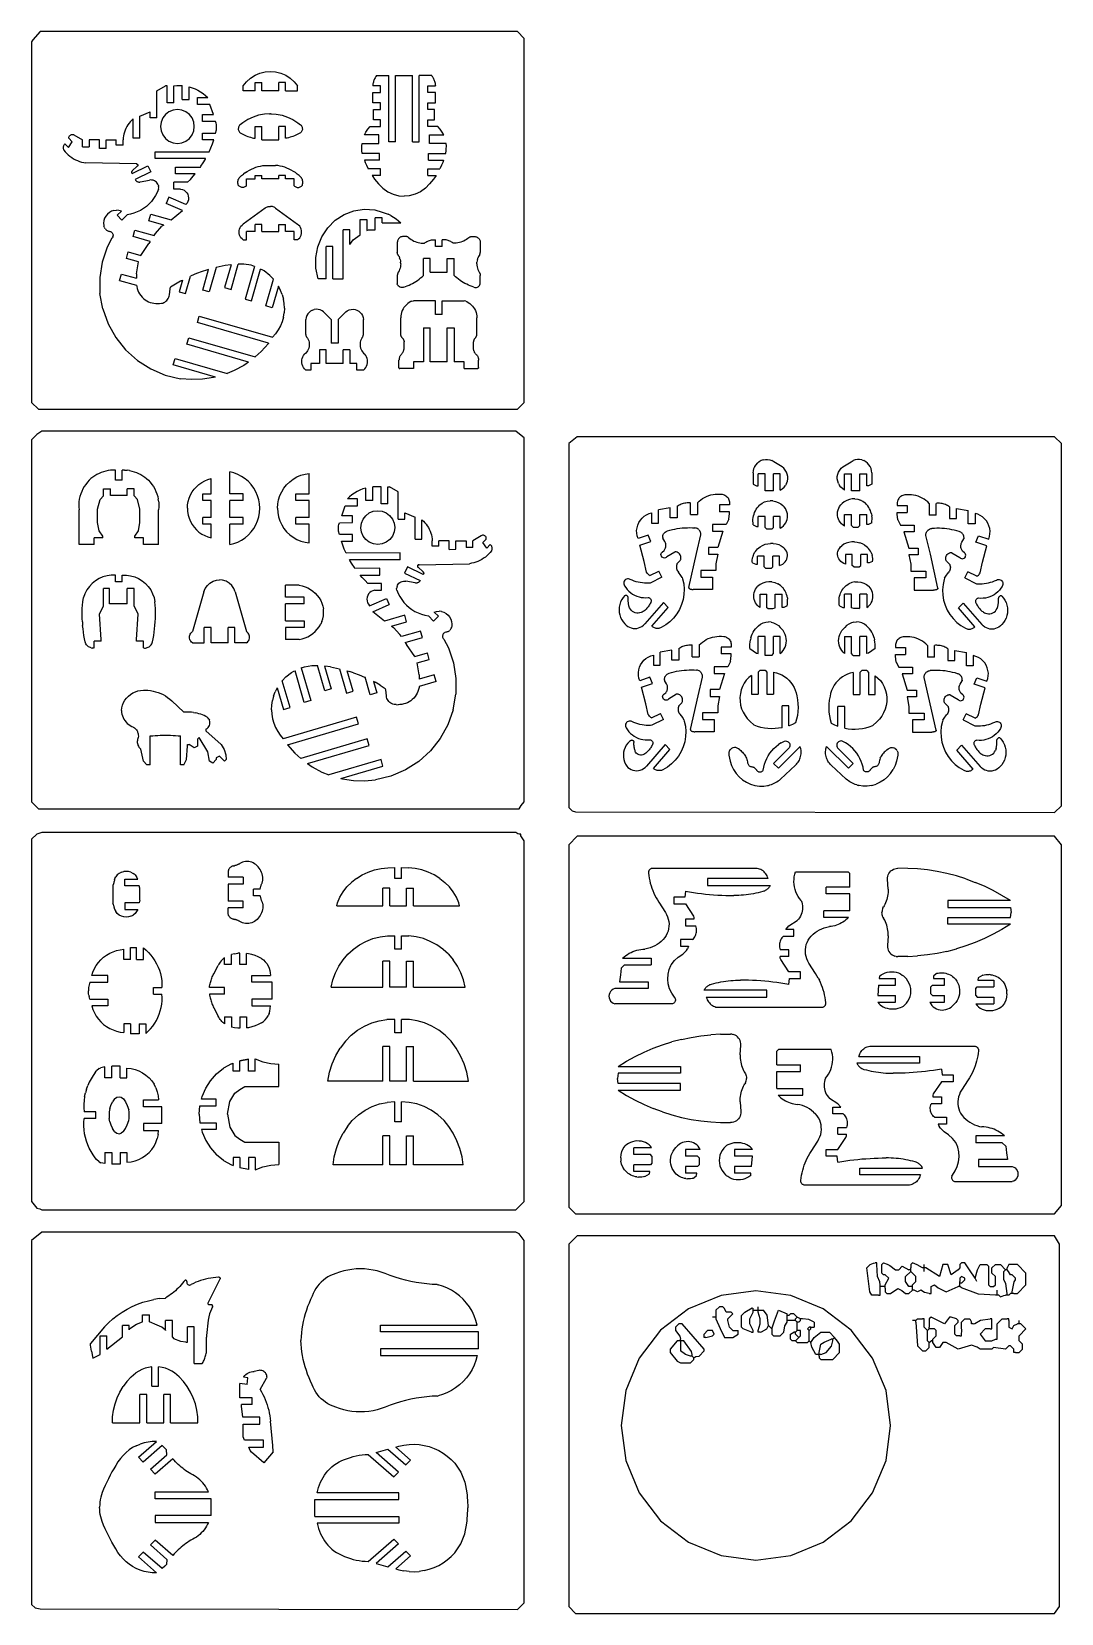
# Model space of a CAD drawing. Extents: x -304 to 304, y -467 to 467.
import ezdxf

# ---------------------------------------------------------------- set-up
doc = ezdxf.new("R2010")
doc.units = 0
doc.header["$MEASUREMENT"] = 0
doc.layers.get('0').update_dxf_attribs({"linetype": 'CONTINUOUS'})

msp = doc.modelspace()

# ---------------------------------------------------------------- linework, layer by layer
for p, q in [((-299.13, 467.13), (-303.32, 462.23)), ((-17.12, 467.13), (-299.13, 467.13)), ((-13.13, 463.13), (-17.12, 467.13)), ((-303.32, 462.23), (-304.13, 461.13)), ((-304.13, 461.13), (-304.13, 248.12)), ((-13.13, 248.12), (-13.13, 463.13)), ((-177.16, 437.57), (-174.82, 439.67)), ((-174.82, 439.67), (-172.18, 441.36)), ((-172.18, 441.36), (-169.3, 442.6)), ((-169.3, 442.6), (-166.25, 443.36)), ((-166.25, 443.36), (-163.12, 443.61)), ((-163.12, 443.61), (-160, 443.36)), ((-160, 443.36), (-156.95, 442.6)), ((-156.95, 442.6), (-154.07, 441.36)), ((-154.07, 441.36), (-151.43, 439.67)), ((-151.43, 439.67), (-149.09, 437.57)), ((-101.53, 439.3), (-101.76, 438.81)), ((-101.29, 439.78), (-101.53, 439.3)), ((-101.02, 440.24), (-101.29, 439.78)), ((-100.73, 440.69), (-101.02, 440.24)), ((-100.42, 441.13), (-100.73, 440.69)), ((-100.42, 441.13), (-93.13, 441.13)), ((-93.13, 402.13), (-93.13, 441.13)), ((-89.13, 402.13), (-89.13, 441.13)), ((-89.13, 441.13), (-79.13, 441.13)), ((-79.13, 402.13), (-79.13, 441.13)), ((-67.83, 441.13), (-75.13, 441.13)), ((-75.13, 402.13), (-75.13, 441.13)), ((-67.83, 441.13), (-67.52, 440.69)), ((-67.52, 440.69), (-67.23, 440.24)), ((-67.23, 440.24), (-66.96, 439.78)), ((-66.96, 439.78), (-66.72, 439.3)), ((-66.72, 439.3), (-66.49, 438.81)), ((-230.13, 432.13), (-225.13, 435.12)), ((-230.13, 416.13), (-230.13, 432.13)), ((-224.13, 435.12), (-225.13, 435.12)), ((-224.13, 425.12), (-224.13, 435.12)), ((-220.13, 435.12), (-218.3, 435.29)), ((-220.13, 425.12), (-220.13, 435.12)), ((-218.3, 435.29), (-216.47, 435.31)), ((-216.47, 435.31), (-215.13, 435.22)), ((-215.13, 427.12), (-215.13, 435.22)), ((-211.13, 427.12), (-211.13, 434.54)), ((-211.13, 434.54), (-211.06, 434.52)), ((-211.06, 434.52), (-209.31, 433.98)), ((-209.31, 433.98), (-207.61, 433.31)), ((-207.61, 433.31), (-205.96, 432.51)), ((-205.96, 432.51), (-204.38, 431.59)), ((-204.38, 431.59), (-202.88, 430.54)), ((-202.88, 430.54), (-201.47, 429.39)), ((-179.13, 435.12), (-177.16, 437.57)), ((-179.13, 432.13), (-179.13, 435.12)), ((-172.13, 432.13), (-179.13, 432.13)), ((-172.13, 437.13), (-168.13, 437.13)), ((-172.13, 432.13), (-172.13, 437.13)), ((-168.13, 432.13), (-168.13, 437.13)), ((-158.13, 432.13), (-168.13, 432.13)), ((-154.13, 437.13), (-158.13, 437.13)), ((-158.13, 432.13), (-158.13, 437.13)), ((-154.13, 432.13), (-154.13, 437.13)), ((-154.13, 432.13), (-147.13, 432.13)), ((-149.09, 437.57), (-147.13, 435.12)), ((-147.13, 432.13), (-147.13, 435.12)), ((-102.58, 435.67), (-102.63, 435.12)), ((-98.13, 435.12), (-102.63, 435.12)), ((-102.63, 425.12), (-102.63, 431.12)), ((-102.63, 431.12), (-98.13, 431.12)), ((-102.5, 436.21), (-102.58, 435.67)), ((-102.4, 436.75), (-102.5, 436.21)), ((-102.28, 437.27), (-102.4, 436.75)), ((-102.13, 437.8), (-102.28, 437.27)), ((-101.95, 438.31), (-102.13, 437.8)), ((-101.76, 438.81), (-101.95, 438.31)), ((-98.13, 431.12), (-98.13, 435.12)), ((-70.13, 431.12), (-70.13, 435.12)), ((-70.13, 435.12), (-65.63, 435.12)), ((-65.63, 431.12), (-70.13, 431.12)), ((-66.49, 438.81), (-66.3, 438.31)), ((-66.3, 438.31), (-66.12, 437.8)), ((-66.12, 437.8), (-65.97, 437.27)), ((-65.97, 437.27), (-65.85, 436.75)), ((-65.85, 436.75), (-65.75, 436.21)), ((-65.75, 436.21), (-65.67, 435.67)), ((-65.67, 435.67), (-65.63, 435.12)), ((-65.63, 425.12), (-65.63, 431.12)), ((-220.13, 425.12), (-224.13, 425.12)), ((-220.61, 420.78), (-223.02, 419.79)), ((-218.02, 421.12), (-220.61, 420.78)), ((-215.43, 420.78), (-218.02, 421.12)), ((-213.02, 419.79), (-215.43, 420.78)), ((-215.13, 427.12), (-211.13, 427.12)), ((-206.13, 428.13), (-200.14, 428.13)), ((-206.13, 424.13), (-206.13, 428.13)), ((-198.79, 424.11), (-206.13, 424.13)), ((-201.47, 429.39), (-200.14, 428.13)), ((-196.79, 418.13), (-198.79, 424.11)), ((-98.13, 425.12), (-102.63, 425.12)), ((-102.13, 415.12), (-102.13, 421.12)), ((-102.13, 421.12), (-98.13, 421.12)), ((-98.13, 421.12), (-98.13, 425.12)), ((-70.13, 421.12), (-70.13, 425.12)), ((-70.13, 425.12), (-65.63, 425.12)), ((-66.13, 421.12), (-70.13, 421.12)), ((-66.13, 415.12), (-66.13, 421.12)), ((-247.31, 412.05), (-247.93, 411.05)), ((-246.61, 413.01), (-247.31, 412.05)), ((-245.84, 413.92), (-246.61, 413.01)), ((-245.01, 414.77), (-245.84, 413.92)), ((-244.13, 415.55), (-245.01, 414.77)), ((-244.13, 404.13), (-244.13, 415.55)), ((-240.13, 417.27), (-234.13, 419.84)), ((-240.13, 404.13), (-240.13, 417.27)), ((-234.13, 416.13), (-234.13, 419.84)), ((-230.13, 416.13), (-234.13, 416.13)), ((-227.68, 413.71), (-228.02, 411.12)), ((-228.02, 411.12), (-227.68, 408.54)), ((-226.68, 416.13), (-227.68, 413.71)), ((-225.09, 418.2), (-226.68, 416.13)), ((-223.02, 419.79), (-225.09, 418.2)), ((-210.95, 418.2), (-213.02, 419.79)), ((-209.36, 416.13), (-210.95, 418.2)), ((-208.36, 413.71), (-209.36, 416.13)), ((-208.02, 411.12), (-208.36, 413.71)), ((-208.36, 408.54), (-208.02, 411.12)), ((-203.13, 418.13), (-196.79, 418.13)), ((-203.13, 414.13), (-203.13, 418.13)), ((-195.46, 414.13), (-203.13, 414.13)), ((-195.13, 413.13), (-195.46, 414.13)), ((-194.93, 412.23), (-195.13, 413.13)), ((-194.93, 409.03), (-194.93, 412.23)), ((-181.54, 411.44), (-181.76, 411.05)), ((-181.26, 411.79), (-181.54, 411.44)), ((-180.94, 412.1), (-181.26, 411.79)), ((-179.44, 413.34), (-180.94, 412.1)), ((-176.49, 415.2), (-179.44, 413.34)), ((-173.34, 416.68), (-176.49, 415.2)), ((-170.02, 417.76), (-173.34, 416.68)), ((-172.13, 411.12), (-168.13, 411.12)), ((-172.13, 404.13), (-172.13, 411.12)), ((-166.6, 418.41), (-170.02, 417.76)), ((-168.13, 403.13), (-168.13, 411.12)), ((-163.62, 418.59), (-166.6, 418.41)), ((-163.62, 418.59), (-163.12, 418.56)), ((-162.62, 418.59), (-163.12, 418.56)), ((-162.62, 418.59), (-159.65, 418.41)), ((-159.65, 418.41), (-156.23, 417.76)), ((-154.13, 411.12), (-158.13, 411.12)), ((-158.13, 403.13), (-158.13, 411.12)), ((-156.23, 417.76), (-152.91, 416.68)), ((-154.13, 404.13), (-154.13, 411.12)), ((-152.91, 416.68), (-149.76, 415.2)), ((-149.76, 415.2), (-146.81, 413.34)), ((-146.81, 413.34), (-145.31, 412.1)), ((-145.31, 412.1), (-144.99, 411.79)), ((-144.99, 411.79), (-144.71, 411.44)), ((-144.71, 411.44), (-144.49, 411.05)), ((-105.53, 409.54), (-104.13, 411.12)), ((-104.13, 411.12), (-98.13, 411.12)), ((-98.13, 415.12), (-102.13, 415.12)), ((-98.13, 411.12), (-98.13, 415.12)), ((-70.13, 415.12), (-66.13, 415.12)), ((-70.13, 411.12), (-70.13, 415.12)), ((-64.13, 411.12), (-70.13, 411.12)), ((-62.72, 409.54), (-64.13, 411.12)), ((-282.39, 398.73), (-280.13, 402.13)), ((-282.14, 404.5), (-282.08, 404.86)), ((-282.13, 404.13), (-282.14, 404.5)), ((-280.13, 402.13), (-282.13, 404.13)), ((-282.08, 404.86), (-281.95, 405.21)), ((-281.95, 405.21), (-281.77, 405.53)), ((-281.77, 405.53), (-281.53, 405.81)), ((-281.53, 405.81), (-281.24, 406.05)), ((-281.24, 406.05), (-280.91, 406.22)), ((-280.91, 406.22), (-280.56, 406.34)), ((-280.56, 406.34), (-280.19, 406.39)), ((-280.19, 406.39), (-279.82, 406.37)), ((-279.82, 406.37), (-279.46, 406.28)), ((-279.46, 406.28), (-279.13, 406.12)), ((-279.13, 406.12), (-274.13, 403.13)), ((-274.13, 399.13), (-274.13, 403.13)), ((-270.13, 403.13), (-270.13, 399.13)), ((-264.13, 403.13), (-270.13, 403.13)), ((-264.13, 398.13), (-264.13, 403.13)), ((-260.13, 403.13), (-254.13, 403.13)), ((-260.13, 398.13), (-260.13, 403.13)), ((-254.13, 400.13), (-254.13, 403.13)), ((-250.06, 404.31), (-250.13, 403.13)), ((-250.13, 400.13), (-250.13, 403.13)), ((-249.91, 405.49), (-250.06, 404.31)), ((-249.68, 406.65), (-249.91, 405.49)), ((-249.36, 407.79), (-249.68, 406.65)), ((-248.97, 408.91), (-249.36, 407.79)), ((-248.49, 410), (-248.97, 408.91)), ((-247.93, 411.05), (-248.49, 410)), ((-240.13, 404.13), (-244.13, 404.13)), ((-227.68, 408.54), (-226.68, 406.12)), ((-226.68, 406.12), (-225.09, 404.05)), ((-225.09, 404.05), (-223.02, 402.46)), ((-223.02, 402.46), (-220.61, 401.47)), ((-215.43, 401.47), (-213.02, 402.46)), ((-213.02, 402.46), (-210.95, 404.05)), ((-210.95, 404.05), (-209.36, 406.12)), ((-209.36, 406.12), (-208.36, 408.54)), ((-203.13, 407.13), (-195.44, 407.13)), ((-203.13, 403.13), (-203.13, 407.13)), ((-196.51, 403.13), (-203.13, 403.13)), ((-197.33, 400.78), (-196.51, 403.13)), ((-195.44, 407.13), (-194.93, 409.03)), ((-182.02, 410.2), (-182.06, 409.75)), ((-182.06, 409.75), (-182.03, 409.3)), ((-182.03, 409.3), (-181.93, 408.87)), ((-181.92, 410.63), (-182.02, 410.2)), ((-181.93, 408.87), (-181.77, 408.45)), ((-181.76, 411.05), (-181.92, 410.63)), ((-181.77, 408.45), (-181.56, 408.05)), ((-181.56, 408.05), (-181.29, 407.7)), ((-181.29, 407.7), (-180.97, 407.39)), ((-180.97, 407.39), (-180.59, 407.16)), ((-180.59, 407.16), (-179.8, 406.72)), ((-179.8, 406.72), (-179, 406.31)), ((-179, 406.31), (-178.18, 405.93)), ((-178.18, 405.93), (-177.34, 405.58)), ((-177.34, 405.58), (-176.5, 405.26)), ((-176.5, 405.26), (-175.64, 404.97)), ((-175.64, 404.97), (-174.77, 404.71)), ((-174.77, 404.71), (-173.9, 404.48)), ((-173.9, 404.48), (-173.01, 404.29)), ((-173.01, 404.29), (-172.13, 404.13)), ((-168.13, 403.13), (-158.13, 403.13)), ((-153.24, 404.29), (-154.13, 404.13)), ((-152.35, 404.48), (-153.24, 404.29)), ((-151.48, 404.71), (-152.35, 404.48)), ((-150.61, 404.97), (-151.48, 404.71)), ((-149.75, 405.26), (-150.61, 404.97)), ((-148.91, 405.58), (-149.75, 405.26)), ((-148.07, 405.93), (-148.91, 405.58)), ((-147.25, 406.31), (-148.07, 405.93)), ((-146.45, 406.72), (-147.25, 406.31)), ((-145.66, 407.16), (-146.45, 406.72)), ((-145.28, 407.39), (-145.66, 407.16)), ((-144.96, 407.7), (-145.28, 407.39)), ((-144.69, 408.05), (-144.96, 407.7)), ((-144.48, 408.45), (-144.69, 408.05)), ((-144.49, 411.05), (-144.33, 410.63)), ((-144.32, 408.87), (-144.48, 408.45)), ((-144.33, 410.63), (-144.23, 410.2)), ((-144.22, 409.3), (-144.32, 408.87)), ((-144.23, 410.2), (-144.19, 409.75)), ((-144.19, 409.75), (-144.22, 409.3)), ((-107.59, 406.12), (-106.72, 407.79)), ((-99.13, 406.12), (-107.59, 406.12)), ((-106.72, 407.79), (-105.53, 409.54)), ((-99.13, 401.12), (-99.13, 406.12)), ((-89.13, 402.13), (-93.13, 402.13)), ((-79.13, 402.13), (-75.13, 402.13)), ((-69.13, 406.12), (-60.66, 406.12)), ((-69.13, 401.12), (-69.13, 406.12)), ((-61.53, 407.79), (-62.72, 409.54)), ((-60.66, 406.12), (-61.53, 407.79)), ((-285.45, 398.75), (-285.46, 398.41)), ((-285.46, 398.41), (-285.43, 398.08)), ((-285.41, 399.08), (-285.45, 398.75)), ((-285.43, 398.08), (-285.36, 397.75)), ((-285.34, 399.41), (-285.41, 399.08)), ((-285.36, 397.75), (-285.26, 397.43)), ((-285.23, 399.72), (-285.34, 399.41)), ((-285.26, 397.43), (-285.13, 397.13)), ((-285.09, 400.03), (-285.23, 399.72)), ((-285.13, 397.13), (-284.31, 396.13)), ((-284.91, 400.31), (-285.09, 400.03)), ((-284.71, 400.58), (-284.91, 400.31)), ((-284.48, 400.82), (-284.71, 400.58)), ((-284.48, 400.82), (-282.39, 398.73)), ((-284.31, 396.13), (-283.43, 395.19)), ((-283.43, 395.19), (-282.5, 394.31)), ((-282.5, 394.31), (-281.5, 393.5)), ((-281.5, 393.5), (-280.46, 392.75)), ((-280.46, 392.75), (-279.37, 392.07)), ((-274.13, 399.13), (-270.13, 399.13)), ((-260.13, 398.13), (-264.13, 398.13)), ((-250.13, 400.13), (-254.13, 400.13)), ((-231.13, 396.13), (-199.27, 396.13)), ((-231.13, 392.13), (-231.13, 396.13)), ((-220.61, 401.47), (-218.02, 401.12)), ((-218.02, 401.12), (-215.43, 401.47)), ((-199.27, 396.13), (-199.24, 396.2)), ((-199.24, 396.2), (-198.23, 398.47)), ((-198.23, 398.47), (-197.33, 400.78)), ((-109.12, 399.76), (-108.98, 401.12)), ((-109.08, 397.65), (-109.12, 399.76)), ((-108.99, 396.99), (-109.08, 397.65)), ((-108.86, 395.12), (-108.99, 396.99)), ((-108.98, 401.12), (-99.13, 401.12)), ((-98.64, 395.12), (-108.86, 395.12)), ((-98.64, 391.12), (-98.64, 395.12)), ((-69.61, 395.12), (-59.39, 395.12)), ((-69.61, 391.12), (-69.61, 395.12)), ((-59.27, 401.12), (-69.13, 401.12)), ((-59.39, 395.12), (-59.26, 396.99)), ((-59.13, 399.76), (-59.27, 401.12)), ((-59.26, 396.99), (-59.17, 397.65)), ((-59.17, 397.65), (-59.13, 399.76)), ((-279.37, 392.07), (-278.23, 391.46)), ((-278.23, 391.46), (-277.06, 390.93)), ((-277.06, 390.93), (-275.86, 390.48)), ((-275.86, 390.48), (-274.63, 390.11)), ((-274.63, 390.11), (-273.38, 389.82)), ((-273.38, 389.82), (-272.11, 389.61)), ((-242.44, 389.13), (-272.11, 389.61)), ((-245.03, 384.23), (-245.05, 384.09)), ((-245.05, 384.09), (-245.04, 383.94)), ((-245.04, 383.94), (-245.02, 383.8)), ((-244.99, 384.38), (-245.03, 384.23)), ((-245.02, 383.8), (-244.97, 383.66)), ((-244.99, 384.38), (-244.94, 384.51)), ((-244.97, 383.66), (-244.9, 383.53)), ((-244.86, 384.63), (-244.94, 384.51)), ((-244.9, 383.53), (-244.82, 383.41)), ((-244.77, 384.75), (-244.86, 384.63)), ((-244.82, 383.41), (-244.72, 383.31)), ((-244.66, 384.84), (-244.77, 384.75)), ((-244.72, 383.31), (-235.47, 387.84)), ((-244.66, 384.84), (-241.71, 387.59)), ((-233.71, 384.25), (-242.93, 379.73)), ((-242.44, 389.13), (-242.25, 389.14)), ((-242.06, 389.1), (-242.25, 389.14)), ((-242.06, 389.1), (-241.89, 389.03)), ((-241.89, 389.03), (-241.73, 388.92)), ((-241.73, 388.92), (-241.6, 388.79)), ((-241.58, 387.73), (-241.71, 387.59)), ((-241.6, 388.79), (-241.51, 388.62)), ((-241.49, 387.89), (-241.58, 387.73)), ((-241.51, 388.62), (-241.44, 388.45)), ((-241.44, 388.07), (-241.49, 387.89)), ((-241.44, 388.45), (-241.42, 388.26)), ((-241.42, 388.26), (-241.44, 388.07)), ((-235.47, 387.84), (-233.71, 384.25)), ((-201.33, 392.13), (-231.13, 392.13)), ((-219.13, 387.13), (-204.47, 387.13)), ((-219.13, 383.13), (-219.13, 387.13)), ((-207.51, 383.13), (-219.13, 383.13)), ((-208.7, 381.71), (-207.51, 383.13)), ((-204.47, 387.13), (-204.14, 387.59)), ((-204.14, 387.59), (-202.78, 389.67)), ((-202.78, 389.67), (-201.51, 391.8)), ((-201.51, 391.8), (-201.33, 392.13)), ((-177.89, 383.84), (-179.02, 383)), ((-177.89, 383.84), (-176.72, 384.61)), ((-176.72, 384.61), (-175.5, 385.31)), ((-175.5, 385.31), (-174.24, 385.95)), ((-174.24, 385.95), (-172.95, 386.5)), ((-172.95, 386.5), (-171.63, 386.99)), ((-171.63, 386.99), (-170.28, 387.39)), ((-170.28, 387.39), (-168.91, 387.72)), ((-168.91, 387.72), (-167.52, 387.96)), ((-167.52, 387.96), (-166.13, 388.13)), ((-166.13, 388.13), (-160.12, 388.13)), ((-158.73, 387.96), (-160.12, 388.13)), ((-157.34, 387.72), (-158.73, 387.96)), ((-155.97, 387.39), (-157.34, 387.72)), ((-154.62, 386.99), (-155.97, 387.39)), ((-153.3, 386.5), (-154.62, 386.99)), ((-152.01, 385.95), (-153.3, 386.5)), ((-150.75, 385.31), (-152.01, 385.95)), ((-149.53, 384.61), (-150.75, 385.31)), ((-148.36, 383.84), (-149.53, 384.61)), ((-147.23, 383), (-148.36, 383.84)), ((-107.46, 391.12), (-107.02, 389.9)), ((-98.64, 391.12), (-107.46, 391.12)), ((-107.02, 389.9), (-106.29, 388.17)), ((-106.29, 388.17), (-105.49, 386.46)), ((-105.49, 386.46), (-105.31, 386.12)), ((-98.13, 386.12), (-105.31, 386.12)), ((-98.13, 382.12), (-98.13, 386.12)), ((-70.13, 386.12), (-62.94, 386.12)), ((-70.13, 382.12), (-70.13, 386.12)), ((-69.61, 391.12), (-60.79, 391.12)), ((-62.76, 386.46), (-62.94, 386.12)), ((-61.96, 388.17), (-62.76, 386.46)), ((-61.23, 389.9), (-61.96, 388.17)), ((-60.79, 391.12), (-61.23, 389.9)), ((-242.93, 379.73), (-242.78, 379.48)), ((-242.78, 379.48), (-242.61, 379.25)), ((-242.61, 379.25), (-242.41, 379.04)), ((-242.41, 379.04), (-242.2, 378.86)), ((-242.2, 378.86), (-241.96, 378.69)), ((-241.96, 378.69), (-241.71, 378.55)), ((-241.71, 378.55), (-241.45, 378.44)), ((-241.45, 378.44), (-241.17, 378.36)), ((-241.17, 378.36), (-240.89, 378.31)), ((-240.89, 378.31), (-240.6, 378.29)), ((-240.6, 378.29), (-240.31, 378.3)), ((-240.31, 378.3), (-240.03, 378.34)), ((-240.03, 378.34), (-234.54, 379.44)), ((-233.8, 379.53), (-234.54, 379.44)), ((-233.06, 379.49), (-233.8, 379.53)), ((-232.33, 379.34), (-233.06, 379.49)), ((-231.64, 379.07), (-232.33, 379.34)), ((-231, 378.69), (-231.64, 379.07)), ((-230.43, 378.22), (-231, 378.69)), ((-229.94, 377.65), (-230.43, 378.22)), ((-229.55, 377.02), (-229.94, 377.65)), ((-229.13, 374.13), (-229.93, 372.18)), ((-229.27, 376.33), (-229.55, 377.02)), ((-229.27, 376.33), (-229.1, 375.61)), ((-229.13, 374.13), (-229.05, 374.87)), ((-229.05, 374.87), (-229.1, 375.61)), ((-212.13, 378.13), (-220.13, 378.13)), ((-220.13, 374.13), (-220.13, 378.13)), ((-216.13, 374.13), (-220.13, 374.13)), ((-216.13, 374.13), (-215.07, 373.88)), ((-215.07, 373.88), (-214.08, 373.43)), ((-212.13, 378.13), (-210.38, 379.88)), ((-210.38, 379.88), (-208.7, 381.71)), ((-182.37, 378.13), (-182.33, 378.68)), ((-182.33, 377.57), (-182.37, 378.13)), ((-182.33, 378.68), (-182.22, 379.22)), ((-182.22, 377.03), (-182.33, 377.57)), ((-182.22, 379.22), (-182.04, 379.75)), ((-182.04, 376.5), (-182.22, 377.03)), ((-182.04, 379.75), (-181.8, 380.25)), ((-181.91, 376.22), (-182.04, 376.5)), ((-181.91, 376.22), (-181.78, 376.06)), ((-181.8, 380.25), (-181.49, 380.71)), ((-181.53, 375.83), (-181.78, 376.06)), ((-181.16, 375.58), (-181.53, 375.83)), ((-181.49, 380.71), (-181.13, 381.13)), ((-180.76, 375.38), (-181.16, 375.58)), ((-181.13, 381.13), (-180.1, 382.09)), ((-180.34, 375.24), (-180.76, 375.38)), ((-179.91, 375.15), (-180.34, 375.24)), ((-180.1, 382.09), (-179.02, 383)), ((-179.46, 375.13), (-179.91, 375.15)), ((-179.03, 375.15), (-179.46, 375.13)), ((-178.6, 375.24), (-179.03, 375.15)), ((-178.19, 375.39), (-178.6, 375.24)), ((-177.8, 375.58), (-178.19, 375.39)), ((-177.45, 375.83), (-177.8, 375.58)), ((-177.12, 376.12), (-177.45, 375.83)), ((-177.12, 380.12), (-172.13, 380.12)), ((-177.12, 376.12), (-177.12, 380.12)), ((-172.13, 380.12), (-172.13, 382.12)), ((-172.13, 382.12), (-168.13, 382.12)), ((-168.13, 380.12), (-168.13, 382.12)), ((-158.13, 380.12), (-168.13, 380.12)), ((-158.13, 380.12), (-158.13, 382.12)), ((-154.13, 382.12), (-158.13, 382.12)), ((-154.13, 380.12), (-154.13, 382.12)), ((-149.13, 380.12), (-154.13, 380.12)), ((-149.13, 376.12), (-149.13, 380.12)), ((-149.13, 376.12), (-148.8, 375.83)), ((-148.8, 375.83), (-148.44, 375.58)), ((-148.44, 375.58), (-148.04, 375.39)), ((-148.04, 375.39), (-147.63, 375.24)), ((-147.63, 375.24), (-147.2, 375.15)), ((-146.15, 382.09), (-147.23, 383)), ((-147.2, 375.15), (-146.76, 375.13)), ((-146.76, 375.13), (-146.32, 375.15)), ((-146.32, 375.15), (-145.89, 375.24)), ((-145.12, 381.13), (-146.15, 382.09)), ((-145.89, 375.24), (-145.47, 375.39)), ((-145.47, 375.39), (-145.08, 375.58)), ((-144.76, 380.71), (-145.12, 381.13)), ((-145.08, 375.58), (-144.72, 375.83)), ((-144.45, 380.25), (-144.76, 380.71)), ((-144.72, 375.83), (-144.51, 376.02)), ((-144.51, 376.02), (-144.32, 376.27)), ((-144.21, 379.75), (-144.45, 380.25)), ((-144.32, 376.27), (-144.21, 376.5)), ((-144.03, 379.22), (-144.21, 379.75)), ((-144.21, 376.5), (-144.03, 377.03)), ((-143.92, 378.68), (-144.03, 379.22)), ((-144.03, 377.03), (-143.92, 377.57)), ((-143.88, 378.13), (-143.92, 378.68)), ((-143.92, 377.57), (-143.88, 378.13)), ((-102.99, 382.12), (-102.64, 381.59)), ((-98.13, 382.12), (-102.99, 382.12)), ((-102.64, 381.59), (-101.55, 380.06)), ((-101.55, 380.06), (-100.39, 378.57)), ((-100.39, 378.57), (-99.17, 377.14)), ((-99.17, 377.14), (-96.69, 374.6)), ((-96.69, 374.6), (-93.8, 372.55)), ((-71.56, 374.6), (-74.45, 372.55)), ((-69.08, 377.14), (-71.56, 374.6)), ((-70.13, 382.12), (-65.26, 382.12)), ((-67.86, 378.57), (-69.08, 377.14)), ((-66.7, 380.06), (-67.86, 378.57)), ((-65.61, 381.59), (-66.7, 380.06)), ((-65.26, 382.12), (-65.61, 381.59)), ((-234.78, 365.33), (-236.35, 363.92)), ((-233.34, 366.87), (-234.78, 365.33)), ((-232.05, 368.54), (-233.34, 366.87)), ((-230.91, 370.31), (-232.05, 368.54)), ((-229.93, 372.18), (-230.91, 370.31)), ((-223.05, 369.3), (-224.63, 365.63)), ((-214.98, 361.49), (-224.63, 365.63)), ((-213.03, 365.02), (-223.05, 369.3)), ((-214.08, 373.43), (-213.21, 372.78)), ((-213.21, 372.78), (-212.48, 371.98)), ((-212.34, 365.86), (-213.03, 365.02)), ((-212.48, 371.98), (-211.94, 371.04)), ((-211.83, 366.82), (-212.34, 365.86)), ((-211.94, 371.04), (-211.59, 370.02)), ((-211.53, 367.86), (-211.83, 366.82)), ((-211.59, 370.02), (-211.45, 368.94)), ((-211.45, 368.94), (-211.53, 367.86)), ((-93.8, 372.55), (-90.59, 371.05)), ((-90.59, 371.05), (-87.16, 370.15)), ((-87.16, 370.15), (-84.13, 369.92)), ((-81.09, 370.15), (-84.13, 369.92)), ((-77.66, 371.05), (-81.09, 370.15)), ((-74.45, 372.55), (-77.66, 371.05)), ((-261.44, 355.5), (-261.62, 354.03)), ((-260.99, 356.9), (-261.44, 355.5)), ((-260.28, 358.2), (-260.99, 356.9)), ((-259.34, 359.34), (-260.28, 358.2)), ((-258.2, 360.28), (-259.34, 359.34)), ((-256.9, 360.99), (-258.2, 360.28)), ((-255.5, 361.44), (-256.9, 360.99)), ((-255.5, 361.44), (-254.03, 361.62)), ((-252.55, 361.51), (-254.03, 361.62)), ((-253.63, 358.63), (-251.13, 361.13)), ((-250.8, 355.8), (-253.63, 358.63)), ((-251.13, 361.13), (-252.55, 361.51)), ((-247.76, 358.83), (-250.8, 355.8)), ((-245.7, 359.24), (-247.76, 358.83)), ((-243.67, 359.84), (-245.7, 359.24)), ((-241.71, 360.61), (-243.67, 359.84)), ((-239.83, 361.55), (-241.71, 360.61)), ((-238.03, 362.66), (-239.83, 361.55)), ((-236.35, 363.92), (-238.03, 362.66)), ((-234.83, 355.42), (-233.73, 359.27)), ((-225.95, 352.9), (-234.83, 355.42)), ((-233.73, 359.27), (-221.78, 355.87)), ((-221.78, 355.87), (-214.98, 361.49)), ((-166.2, 362.86), (-179.13, 353.37)), ((-166.2, 362.86), (-165.79, 363.18)), ((-165.79, 363.18), (-165.33, 363.44)), ((-165.33, 363.44), (-164.85, 363.64)), ((-164.85, 363.64), (-164.35, 363.79)), ((-164.35, 363.79), (-163.84, 363.88)), ((-163.84, 363.88), (-163.32, 363.91)), ((-163.32, 363.91), (-163.12, 363.9)), ((-162.93, 363.91), (-163.12, 363.9)), ((-162.41, 363.88), (-162.93, 363.91)), ((-161.9, 363.79), (-162.41, 363.88)), ((-161.4, 363.64), (-161.9, 363.79)), ((-160.92, 363.44), (-161.4, 363.64)), ((-160.46, 363.18), (-160.92, 363.44)), ((-160.05, 362.86), (-160.46, 363.18)), ((-160.05, 362.86), (-147.13, 353.37)), ((-129.23, 351.27), (-124.77, 355.69)), ((-124.77, 355.69), (-119.53, 359.07)), ((-119.53, 359.07), (-113.74, 361.26)), ((-113.74, 361.26), (-107.64, 362.18)), ((-110.13, 356.13), (-106.13, 356.13)), ((-110.13, 347.13), (-110.13, 356.13)), ((-107.64, 362.18), (-101.48, 361.78)), ((-106.13, 356.13), (-106.13, 349.63)), ((-101.48, 361.78), (-97.13, 360.54)), ((-101.13, 350.13), (-101.13, 357.13)), ((-97.13, 357.13), (-101.13, 357.13)), ((-97.13, 354.12), (-97.13, 357.13)), ((-97.13, 360.54), (-97.06, 360.52)), ((-97.06, 360.52), (-95.31, 359.98)), ((-95.31, 359.98), (-93.61, 359.31)), ((-91.96, 358.51), (-93.61, 359.31)), ((-91.96, 358.51), (-90.38, 357.59)), ((-90.38, 357.59), (-88.88, 356.54)), ((-88.88, 356.54), (-87.47, 355.39)), ((-87.47, 355.39), (-86.14, 354.12)), ((-261.62, 354.03), (-261.51, 352.55)), ((-261.51, 352.55), (-261.41, 352.12)), ((-261.27, 351.7), (-261.41, 352.12)), ((-261.27, 351.7), (-261.08, 351.3)), ((-261.08, 351.3), (-260.85, 350.92)), ((-260.59, 350.56), (-260.85, 350.92)), ((-260.59, 350.56), (-260.28, 350.24)), ((-259.94, 349.95), (-260.28, 350.24)), ((-259.94, 349.95), (-259.58, 349.7)), ((-259.58, 349.7), (-259.19, 349.49)), ((-259.19, 349.49), (-258.78, 349.32)), ((-258.78, 349.32), (-258.35, 349.2)), ((-258.35, 349.2), (-257.91, 349.12)), ((-257.91, 349.12), (-257.5, 349)), ((-257.5, 349), (-257.13, 348.8)), ((-257.13, 348.8), (-256.79, 348.54)), ((-256.79, 348.54), (-256.5, 348.23)), ((-256.5, 348.23), (-256.28, 347.86)), ((-256.24, 345.8), (-256.45, 345.43)), ((-256.28, 347.86), (-256.12, 347.47)), ((-256.1, 346.2), (-256.24, 345.8)), ((-256.12, 347.47), (-256.04, 347.05)), ((-256.1, 346.2), (-256.03, 346.62)), ((-256.04, 347.05), (-256.03, 346.62)), ((-244.17, 346.08), (-243.08, 349.93)), ((-234.05, 343.2), (-244.17, 346.08)), ((-243.08, 349.93), (-231.73, 346.7)), ((-231.73, 346.7), (-230.88, 347.93)), ((-230.88, 347.93), (-227.13, 352.13)), ((-225.95, 352.9), (-227.13, 352.13)), ((-181.62, 348.75), (-181.55, 349.66)), ((-181.55, 347.84), (-181.62, 348.75)), ((-181.55, 349.66), (-181.33, 350.54)), ((-181.33, 346.96), (-181.55, 347.84)), ((-181.33, 350.54), (-180.96, 351.38)), ((-180.96, 346.12), (-181.33, 346.96)), ((-180.96, 351.38), (-180.46, 352.14)), ((-180.46, 345.36), (-180.96, 346.12)), ((-180.46, 352.14), (-179.84, 352.81)), ((-179.84, 352.81), (-179.13, 353.37)), ((-172.13, 349.12), (-177.12, 349.12)), ((-177.12, 344.12), (-177.12, 349.12)), ((-168.13, 353.13), (-172.13, 353.13)), ((-172.13, 349.12), (-172.13, 353.13)), ((-168.13, 349.12), (-168.13, 353.13)), ((-168.13, 349.12), (-158.13, 349.12)), ((-158.13, 353.13), (-154.13, 353.13)), ((-158.13, 349.12), (-158.13, 353.13)), ((-154.13, 349.12), (-154.13, 353.13)), ((-149.13, 349.12), (-154.13, 349.12)), ((-149.13, 344.12), (-149.13, 349.12)), ((-146.41, 352.81), (-147.13, 353.37)), ((-145.79, 352.14), (-146.41, 352.81)), ((-145.29, 351.38), (-145.79, 352.14)), ((-145.79, 345.36), (-145.29, 346.12)), ((-144.92, 350.54), (-145.29, 351.38)), ((-145.29, 346.12), (-144.92, 346.96)), ((-144.7, 349.66), (-144.92, 350.54)), ((-144.92, 346.96), (-144.7, 347.84)), ((-144.62, 348.75), (-144.7, 349.66)), ((-144.7, 347.84), (-144.62, 348.75)), ((-135.12, 340.09), (-132.73, 346)), ((-132.73, 346), (-129.23, 351.27)), ((-116.13, 350.13), (-120.13, 350.13)), ((-120.13, 321.12), (-120.13, 350.13)), ((-116.13, 341.38), (-116.13, 350.13)), ((-114.13, 344.12), (-110.13, 347.13)), ((-106.13, 349.63), (-105.13, 350.13)), ((-105.13, 350.13), (-101.13, 350.13)), ((-97.13, 354.12), (-86.14, 354.12)), ((-85.96, 345.86), (-86.38, 345.66)), ((-85.53, 346.01), (-85.96, 345.86)), ((-85.08, 346.1), (-85.53, 346.01)), ((-84.62, 346.13), (-85.08, 346.1)), ((-83.06, 346.13), (-84.62, 346.13)), ((-82.92, 346.12), (-83.06, 346.13)), ((-82.77, 346.1), (-82.92, 346.12)), ((-82.62, 346.07), (-82.77, 346.1)), ((-82.48, 346.04), (-82.62, 346.07)), ((-82.34, 346), (-82.48, 346.04)), ((-82.2, 345.95), (-82.34, 346)), ((-82.07, 345.89), (-82.2, 345.95)), ((-81.94, 345.83), (-82.07, 345.89)), ((-81.81, 345.75), (-81.94, 345.83)), ((-81.68, 345.67), (-81.81, 345.75)), ((-81.57, 345.59), (-81.68, 345.67)), ((-45.68, 345.59), (-45.57, 345.67)), ((-45.57, 345.67), (-45.44, 345.75)), ((-45.44, 345.75), (-45.31, 345.83)), ((-45.31, 345.83), (-45.18, 345.89)), ((-45.18, 345.89), (-45.05, 345.95)), ((-45.05, 345.95), (-44.91, 346)), ((-44.91, 346), (-44.77, 346.04)), ((-44.77, 346.04), (-44.63, 346.07)), ((-44.63, 346.07), (-44.48, 346.1)), ((-44.48, 346.1), (-44.33, 346.12)), ((-44.33, 346.12), (-44.19, 346.13)), ((-44.19, 346.13), (-42.63, 346.13)), ((-42.63, 346.13), (-42.17, 346.1)), ((-42.17, 346.1), (-41.72, 346.01)), ((-41.72, 346.01), (-41.29, 345.86)), ((-41.29, 345.86), (-40.88, 345.66)), ((-259.48, 339.88), (-262.42, 331.03)), ((-256.72, 345.1), (-259.48, 339.88)), ((-256.45, 345.43), (-256.72, 345.1)), ((-248.13, 333.12), (-247.03, 336.97)), ((-247.03, 336.97), (-239.63, 334.87)), ((-239.63, 334.87), (-234.83, 342.07)), ((-234.05, 343.2), (-234.83, 342.07)), ((-179.84, 344.69), (-180.46, 345.36)), ((-179.13, 344.12), (-179.84, 344.69)), ((-179.13, 344.12), (-177.12, 344.12)), ((-147.13, 344.12), (-149.13, 344.12)), ((-147.13, 344.12), (-146.41, 344.69)), ((-146.41, 344.69), (-145.79, 345.36)), ((-136.3, 333.8), (-135.12, 340.09)), ((-130.13, 321.12), (-130.13, 340.13)), ((-126.13, 340.13), (-130.13, 340.13)), ((-126.13, 321.12), (-126.13, 340.13)), ((-116.13, 341.38), (-114.13, 344.12)), ((-88.1, 343.08), (-88.12, 342.63)), ((-88.12, 342.63), (-88.12, 336.76)), ((-88.12, 336.66), (-88.12, 336.76)), ((-88.12, 336.55), (-88.12, 336.66)), ((-88.11, 336.45), (-88.12, 336.55)), ((-88.09, 336.35), (-88.11, 336.45)), ((-88.01, 343.53), (-88.1, 343.08)), ((-88.07, 336.24), (-88.09, 336.35)), ((-87.86, 343.96), (-88.01, 343.53)), ((-87.66, 344.38), (-87.86, 343.96)), ((-87.4, 344.76), (-87.66, 344.38)), ((-87.1, 345.1), (-87.4, 344.76)), ((-86.76, 345.4), (-87.1, 345.1)), ((-86.38, 345.66), (-86.76, 345.4)), ((-81.45, 345.49), (-81.57, 345.59)), ((-81.45, 345.49), (-80.74, 344.91)), ((-80.74, 344.91), (-79.99, 344.37)), ((-79.99, 344.37), (-79.2, 343.89)), ((-79.2, 343.89), (-78.38, 343.46)), ((-78.38, 343.46), (-77.54, 343.09)), ((-77.54, 343.09), (-76.67, 342.78)), ((-76.67, 342.78), (-75.78, 342.52)), ((-75.78, 342.52), (-74.88, 342.33)), ((-74.88, 342.33), (-73.97, 342.2)), ((-73.97, 342.2), (-73.05, 342.13)), ((-73.05, 342.13), (-72.12, 342.12)), ((-72.12, 342.12), (-71.68, 342.5)), ((-71.68, 342.5), (-71.21, 342.85)), ((-71.21, 342.85), (-70.71, 343.16)), ((-70.71, 343.16), (-70.19, 343.43)), ((-70.19, 343.43), (-69.65, 343.66)), ((-69.65, 343.66), (-69.1, 343.85)), ((-69.1, 343.85), (-68.53, 344)), ((-68.53, 344), (-67.96, 344.11)), ((-67.96, 344.11), (-67.38, 344.18)), ((-67.38, 344.18), (-66.79, 344.21)), ((-66.79, 344.21), (-66.21, 344.19)), ((-66.21, 344.19), (-65.63, 344.12)), ((-65.63, 340.13), (-65.63, 344.12)), ((-61.63, 340.13), (-65.63, 340.13)), ((-61.04, 344.19), (-61.63, 344.12)), ((-61.63, 340.13), (-61.63, 344.12)), ((-60.46, 344.21), (-61.04, 344.19)), ((-59.87, 344.18), (-60.46, 344.21)), ((-59.29, 344.11), (-59.87, 344.18)), ((-58.72, 344), (-59.29, 344.11)), ((-58.15, 343.85), (-58.72, 344)), ((-57.6, 343.66), (-58.15, 343.85)), ((-57.06, 343.43), (-57.6, 343.66)), ((-56.54, 343.16), (-57.06, 343.43)), ((-56.04, 342.85), (-56.54, 343.16)), ((-55.57, 342.5), (-56.04, 342.85)), ((-55.13, 342.12), (-55.57, 342.5)), ((-54.2, 342.13), (-55.13, 342.12)), ((-53.28, 342.2), (-54.2, 342.13)), ((-52.37, 342.33), (-53.28, 342.2)), ((-51.47, 342.52), (-52.37, 342.33)), ((-50.58, 342.78), (-51.47, 342.52)), ((-49.71, 343.09), (-50.58, 342.78)), ((-48.87, 343.46), (-49.71, 343.09)), ((-48.05, 343.89), (-48.87, 343.46)), ((-47.26, 344.37), (-48.05, 343.89)), ((-46.51, 344.91), (-47.26, 344.37)), ((-45.8, 345.49), (-46.51, 344.91)), ((-45.8, 345.49), (-45.68, 345.59)), ((-40.88, 345.66), (-40.49, 345.4)), ((-40.49, 345.4), (-40.15, 345.1)), ((-40.15, 345.1), (-39.85, 344.76)), ((-39.85, 344.76), (-39.59, 344.38)), ((-39.59, 344.38), (-39.39, 343.96)), ((-39.39, 343.96), (-39.24, 343.53)), ((-39.24, 343.53), (-39.15, 343.08)), ((-39.18, 336.24), (-39.16, 336.35)), ((-39.16, 336.35), (-39.14, 336.45)), ((-39.15, 343.08), (-39.13, 342.63)), ((-39.14, 336.45), (-39.13, 336.55)), ((-39.13, 342.63), (-39.13, 336.76)), ((-39.13, 336.66), (-39.13, 336.76)), ((-39.13, 336.55), (-39.13, 336.66)), ((-262.42, 331.03), (-263.86, 321.82)), ((-241.09, 331.12), (-248.13, 333.12)), ((-242.13, 324.13), (-241.09, 331.12)), ((-195.07, 327.89), (-199.19, 313.41)), ((-193.31, 328.3), (-195.07, 327.89)), ((-189.88, 328.95), (-193.31, 328.3)), ((-186.34, 329.46), (-190.18, 315.95)), ((-186.42, 329.46), (-189.88, 328.95)), ((-186.34, 329.46), (-186.42, 329.46)), ((-186.33, 314.86), (-182.09, 329.76)), ((-181.35, 329.81), (-182.09, 329.76)), ((-178.69, 329.81), (-181.35, 329.81)), ((-174.51, 329.12), (-178.69, 329.81)), ((-172.53, 328.45), (-178.02, 309.17)), ((-172.53, 328.45), (-174.51, 329.12)), ((-136.21, 327.39), (-136.3, 333.8)), ((-134.88, 321.12), (-136.21, 327.39)), ((-88.05, 336.14), (-88.07, 336.24)), ((-88.03, 336.04), (-88.05, 336.14)), ((-88, 335.94), (-88.03, 336.04)), ((-87.96, 335.84), (-88, 335.94)), ((-87.93, 335.74), (-87.96, 335.84)), ((-87.88, 335.65), (-87.93, 335.74)), ((-87.84, 335.55), (-87.88, 335.65)), ((-87.84, 335.55), (-87.55, 334.98)), ((-87.55, 334.98), (-87.12, 334.22)), ((-87.12, 334.22), (-86.76, 333.42)), ((-86.47, 332.6), (-86.76, 333.42)), ((-86.47, 327.41), (-86.76, 326.58)), ((-86.47, 332.6), (-86.27, 331.74)), ((-86.27, 328.26), (-86.47, 327.41)), ((-86.27, 331.74), (-86.15, 330.88)), ((-86.15, 329.13), (-86.27, 328.26)), ((-86.1, 330), (-86.15, 330.88)), ((-86.1, 330), (-86.15, 329.13)), ((-72.63, 323.13), (-72.63, 333.12)), ((-68.63, 333.12), (-72.63, 333.12)), ((-68.63, 325.13), (-68.63, 333.12)), ((-58.63, 333.12), (-54.63, 333.12)), ((-58.63, 325.13), (-58.63, 333.12)), ((-54.63, 323.13), (-54.63, 333.12)), ((-41.15, 330), (-41.1, 330.88)), ((-41.15, 330), (-41.1, 329.13)), ((-40.98, 331.74), (-41.1, 330.88)), ((-41.1, 329.13), (-40.98, 328.26)), ((-40.78, 332.6), (-40.98, 331.74)), ((-40.98, 328.26), (-40.78, 327.41)), ((-40.78, 332.6), (-40.49, 333.42)), ((-40.78, 327.41), (-40.49, 326.58)), ((-40.13, 334.22), (-40.49, 333.42)), ((-39.7, 334.98), (-40.13, 334.22)), ((-39.41, 335.55), (-39.7, 334.98)), ((-39.41, 335.55), (-39.37, 335.65)), ((-39.37, 335.65), (-39.32, 335.74)), ((-39.32, 335.74), (-39.29, 335.84)), ((-39.29, 335.84), (-39.25, 335.94)), ((-39.25, 335.94), (-39.22, 336.04)), ((-39.22, 336.04), (-39.2, 336.14)), ((-39.2, 336.14), (-39.18, 336.24)), ((-263.86, 321.82), (-263.75, 312.5)), ((-252.13, 320.13), (-251.03, 323.97)), ((-252.13, 320.13), (-242.13, 317.28)), ((-251.03, 323.97), (-242.14, 321.44)), ((-242.13, 324.13), (-242.14, 321.44)), ((-219.18, 318.01), (-222.13, 316.13)), ((-216.16, 319.77), (-219.18, 318.01)), ((-215.1, 320.31), (-217.04, 313.5)), ((-215.89, 319.91), (-216.16, 319.77)), ((-215.89, 319.91), (-215.1, 320.31)), ((-213.19, 312.41), (-210.25, 322.73)), ((-209.9, 322.9), (-210.25, 322.73)), ((-206.68, 324.26), (-209.9, 322.9)), ((-203.41, 325.48), (-206.68, 324.26)), ((-200.91, 326.29), (-203.41, 325.48)), ((-203.04, 314.5), (-199.58, 326.68)), ((-199.58, 326.68), (-200.91, 326.29)), ((-174.17, 308.07), (-168.84, 326.82)), ((-168.04, 326.45), (-168.84, 326.82)), ((-166.75, 325.75), (-168.04, 326.45)), ((-163.38, 323.17), (-166.75, 325.75)), ((-165.8, 305.09), (-161.29, 320.94)), ((-161.29, 320.94), (-163.38, 323.17)), ((-130.13, 321.12), (-134.88, 321.12)), ((-126.13, 321.12), (-120.13, 321.12)), ((-88.1, 323.46), (-88.12, 323.28)), ((-88.12, 323.28), (-88.12, 323.17)), ((-88.12, 323.17), (-88.12, 318.13)), ((-87.95, 317.62), (-88.12, 318.13)), ((-88.08, 323.65), (-88.1, 323.46)), ((-88.04, 323.83), (-88.08, 323.65)), ((-88, 324.01), (-88.04, 323.83)), ((-87.95, 324.19), (-88, 324.01)), ((-87.89, 324.36), (-87.95, 324.19)), ((-87.82, 324.53), (-87.89, 324.36)), ((-87.74, 324.7), (-87.82, 324.53)), ((-87.65, 324.86), (-87.74, 324.7)), ((-87.55, 325.02), (-87.65, 324.86)), ((-87.12, 325.78), (-87.55, 325.02)), ((-86.76, 326.58), (-87.12, 325.78)), ((-81.16, 317.37), (-80.12, 317.87)), ((-80.12, 317.87), (-79.1, 318.4)), ((-79.1, 318.4), (-78.11, 318.97)), ((-78.11, 318.97), (-77.13, 319.58)), ((-77.13, 319.58), (-76.18, 320.22)), ((-76.18, 320.22), (-75.25, 320.9)), ((-75.25, 320.9), (-74.35, 321.61)), ((-74.35, 321.61), (-73.47, 322.35)), ((-73.47, 322.35), (-72.63, 323.13)), ((-68.63, 325.13), (-58.63, 325.13)), ((-53.78, 322.35), (-54.63, 323.13)), ((-52.9, 321.61), (-53.78, 322.35)), ((-52, 320.9), (-52.9, 321.61)), ((-51.07, 320.22), (-52, 320.9)), ((-50.12, 319.58), (-51.07, 320.22)), ((-49.14, 318.97), (-50.12, 319.58)), ((-48.15, 318.4), (-49.14, 318.97)), ((-47.13, 317.87), (-48.15, 318.4)), ((-46.09, 317.37), (-47.13, 317.87)), ((-40.49, 326.58), (-40.13, 325.78)), ((-40.13, 325.78), (-39.7, 325.02)), ((-39.7, 325.02), (-39.6, 324.86)), ((-39.6, 324.86), (-39.51, 324.7)), ((-39.51, 324.7), (-39.43, 324.53)), ((-39.43, 324.53), (-39.36, 324.36)), ((-39.36, 324.36), (-39.3, 324.19)), ((-39.3, 324.19), (-39.25, 324.01)), ((-39.3, 317.62), (-39.13, 318.13)), ((-39.25, 324.01), (-39.21, 323.83)), ((-39.21, 323.83), (-39.17, 323.65)), ((-39.17, 323.65), (-39.15, 323.46)), ((-39.15, 323.46), (-39.13, 323.28)), ((-39.13, 323.28), (-39.13, 323.17)), ((-39.13, 318.13), (-39.13, 323.17)), ((-262.11, 303.32), (-263.75, 312.5)), ((-242.13, 317.28), (-242.04, 316.59)), ((-242.04, 316.59), (-241.78, 315.43)), ((-241.78, 315.43), (-241.4, 314.31)), ((-241.4, 314.31), (-240.92, 313.23)), ((-240.92, 313.23), (-240.34, 312.2)), ((-240.34, 312.2), (-239.66, 311.23)), ((-239.66, 311.23), (-238.9, 310.33)), ((-238.9, 310.33), (-238.05, 309.5)), ((-238.05, 309.5), (-237.12, 308.77)), ((-237.12, 308.77), (-236.13, 308.12)), ((-224.79, 307.85), (-224.25, 308.36)), ((-224.25, 308.36), (-223.78, 308.94)), ((-223.78, 308.94), (-223.39, 309.57)), ((-223.39, 309.57), (-223.08, 310.24)), ((-223.08, 310.24), (-222.85, 310.95)), ((-222.85, 310.95), (-222.73, 311.68)), ((-222.73, 311.68), (-222.33, 315.23)), ((-222.33, 315.23), (-222.13, 316.13)), ((-217.04, 313.5), (-213.19, 312.41)), ((-199.19, 313.41), (-203.04, 314.5)), ((-190.18, 315.95), (-186.33, 314.86)), ((-178.02, 309.17), (-174.17, 308.07)), ((-158.33, 316.72), (-161.95, 304)), ((-157.08, 314.32), (-158.33, 316.72)), ((-156.1, 311.79), (-157.08, 314.32)), ((-156.1, 311.79), (-155.39, 309.18)), ((-154.97, 306.5), (-155.39, 309.18)), ((-87.68, 317.17), (-87.95, 317.62)), ((-87.33, 316.76), (-87.68, 317.17)), ((-86.91, 316.43), (-87.33, 316.76)), ((-86.45, 316.18), (-86.91, 316.43)), ((-85.94, 316.02), (-86.45, 316.18)), ((-85.41, 315.96), (-85.94, 316.02)), ((-84.88, 315.99), (-85.41, 315.96)), ((-84.36, 316.12), (-84.88, 315.99)), ((-84.36, 316.12), (-83.28, 316.5)), ((-83.28, 316.5), (-82.21, 316.91)), ((-82.21, 316.91), (-81.16, 317.37)), ((-45.04, 316.91), (-46.09, 317.37)), ((-43.97, 316.5), (-45.04, 316.91)), ((-42.89, 316.12), (-43.97, 316.5)), ((-42.89, 316.12), (-42.37, 315.99)), ((-42.37, 315.99), (-41.84, 315.96)), ((-41.84, 315.96), (-41.31, 316.02)), ((-41.31, 316.02), (-40.8, 316.18)), ((-40.8, 316.18), (-40.34, 316.43)), ((-40.34, 316.43), (-39.92, 316.76)), ((-39.92, 316.76), (-39.57, 317.17)), ((-39.57, 317.17), (-39.3, 317.62)), ((-262.11, 303.32), (-258.98, 294.54)), ((-236.13, 308.12), (-235.11, 307.63)), ((-235.11, 307.63), (-234.06, 307.23)), ((-234.06, 307.23), (-232.98, 306.91)), ((-232.98, 306.91), (-231.87, 306.68)), ((-231.87, 306.68), (-230.75, 306.54)), ((-230.75, 306.54), (-229.63, 306.49)), ((-229.63, 306.49), (-228.5, 306.54)), ((-228.5, 306.54), (-227.38, 306.68)), ((-227.38, 306.68), (-226.58, 306.84)), ((-226.58, 306.84), (-226.03, 307.06)), ((-226.03, 307.06), (-225.38, 307.42)), ((-225.38, 307.42), (-224.79, 307.85)), ((-206.23, 295.28), (-205.13, 299.13)), ((-205.13, 299.13), (-161.75, 286.61)), ((-161.95, 304), (-165.8, 305.09)), ((-155.44, 298.42), (-154.99, 301.09)), ((-154.83, 303.79), (-154.99, 301.09)), ((-154.83, 303.79), (-154.97, 306.5)), ((-141.57, 299.4), (-141.95, 298.29)), ((-140.98, 300.43), (-141.57, 299.4)), ((-140.22, 301.33), (-140.98, 300.43)), ((-139.31, 302.07), (-140.22, 301.33)), ((-138.27, 302.63), (-139.31, 302.07)), ((-138.27, 302.63), (-137.15, 303)), ((-135.98, 303.15), (-137.15, 303)), ((-134.8, 303.08), (-135.98, 303.15)), ((-133.66, 302.79), (-134.8, 303.08)), ((-132.59, 302.3), (-133.66, 302.79)), ((-131.63, 301.63), (-132.59, 302.3)), ((-131.63, 301.63), (-127.13, 297.13)), ((-118.62, 301.63), (-123.13, 297.13)), ((-118.62, 301.63), (-117.66, 302.3)), ((-117.66, 302.3), (-116.59, 302.79)), ((-116.59, 302.79), (-115.45, 303.08)), ((-115.45, 303.08), (-114.27, 303.15)), ((-114.27, 303.15), (-113.1, 303)), ((-113.1, 303), (-111.98, 302.63)), ((-111.98, 302.63), (-110.94, 302.07)), ((-110.94, 302.07), (-110.03, 301.33)), ((-110.03, 301.33), (-109.27, 300.43)), ((-109.27, 300.43), (-108.68, 299.4)), ((-108.68, 299.4), (-108.3, 298.29)), ((-86.06, 299.2), (-86.13, 298.12)), ((-85.89, 300.27), (-86.06, 299.2)), ((-85.61, 301.32), (-85.89, 300.27)), ((-85.23, 302.33), (-85.61, 301.32)), ((-84.75, 303.3), (-85.23, 302.33)), ((-84.18, 304.21), (-84.75, 303.3)), ((-83.52, 305.07), (-84.18, 304.21)), ((-82.77, 305.85), (-83.52, 305.07)), ((-81.95, 306.55), (-82.77, 305.85)), ((-81.06, 307.17), (-81.95, 306.55)), ((-80.12, 307.7), (-81.06, 307.17)), ((-79.6, 307.92), (-80.12, 307.7)), ((-79.6, 307.92), (-78.61, 308.12)), ((-65.63, 308.12), (-78.61, 308.12)), ((-65.63, 300.12), (-65.63, 308.12)), ((-61.63, 300.12), (-65.63, 300.12)), ((-61.63, 300.12), (-61.63, 308.12)), ((-61.63, 308.12), (-48.71, 308.12)), ((-47.58, 307.89), (-48.71, 308.12)), ((-47.58, 307.89), (-47.13, 307.7)), ((-47.13, 307.7), (-46.19, 307.17)), ((-46.19, 307.17), (-45.3, 306.55)), ((-45.3, 306.55), (-44.48, 305.85)), ((-44.48, 305.85), (-43.73, 305.07)), ((-43.73, 305.07), (-43.07, 304.21)), ((-43.07, 304.21), (-42.5, 303.3)), ((-42.5, 303.3), (-42.02, 302.33)), ((-42.02, 302.33), (-41.64, 301.32)), ((-41.64, 301.32), (-41.36, 300.27)), ((-41.36, 300.27), (-41.19, 299.2)), ((-41.19, 299.2), (-41.13, 298.12)), ((-258.98, 294.54), (-254.44, 286.39)), ((-164.15, 283.14), (-206.23, 295.28)), ((-158.47, 290.91), (-159.99, 288.67)), ((-157.19, 293.3), (-158.47, 290.91)), ((-156.18, 295.81), (-157.19, 293.3)), ((-155.44, 298.42), (-156.18, 295.81)), ((-142.13, 288.77), (-142.13, 297.13)), ((-141.95, 298.29), (-142.13, 297.13)), ((-127.13, 297.13), (-127.13, 283.12)), ((-123.13, 297.13), (-123.13, 283.12)), ((-108.3, 298.29), (-108.13, 297.13)), ((-108.13, 288.77), (-108.13, 297.13)), ((-86.13, 288.54), (-86.13, 298.12)), ((-72.63, 292.12), (-72.63, 272.12)), ((-72.63, 292.12), (-68.63, 292.12)), ((-68.63, 272.12), (-68.63, 292.12)), ((-58.63, 292.12), (-54.63, 292.12)), ((-58.63, 272.12), (-58.63, 292.12)), ((-54.63, 292.12), (-54.63, 272.12)), ((-41.13, 288.54), (-41.13, 298.12)), ((-254.44, 286.39), (-248.61, 279.11)), ((-212.46, 282.51), (-211.35, 286.35)), ((-175.94, 271.97), (-212.46, 282.51)), ((-211.35, 286.35), (-172.02, 275)), ((-164.26, 282.99), (-168.56, 278.11)), ((-164.15, 283.14), (-164.26, 282.99)), ((-159.99, 288.67), (-161.75, 286.61)), ((-142.12, 288.53), (-142.13, 288.77)), ((-142.1, 288.29), (-142.12, 288.53)), ((-142.06, 288.05), (-142.1, 288.29)), ((-142.01, 287.82), (-142.06, 288.05)), ((-141.95, 287.59), (-142.01, 287.82)), ((-141.87, 287.36), (-141.95, 287.59)), ((-141.77, 287.13), (-141.87, 287.36)), ((-141.67, 286.92), (-141.77, 287.13)), ((-141.55, 286.71), (-141.67, 286.92)), ((-141.42, 286.51), (-141.55, 286.71)), ((-141.28, 286.31), (-141.42, 286.51)), ((-141.13, 286.12), (-141.28, 286.31)), ((-141.13, 286.12), (-140.74, 285.35)), ((-140.74, 285.35), (-140.45, 284.53)), ((-140.27, 281.1), (-140.48, 280.26)), ((-140.45, 284.53), (-140.25, 283.69)), ((-140.16, 281.96), (-140.27, 281.1)), ((-140.25, 283.69), (-140.16, 282.83)), ((-140.16, 282.83), (-140.16, 281.96)), ((-123.13, 283.12), (-127.13, 283.12)), ((-110, 283.69), (-110.09, 282.83)), ((-110.09, 282.83), (-110.09, 281.96)), ((-110.09, 281.96), (-109.98, 281.1)), ((-109.8, 284.53), (-110, 283.69)), ((-109.98, 281.1), (-109.77, 280.26)), ((-109.51, 285.35), (-109.8, 284.53)), ((-109.13, 286.12), (-109.51, 285.35)), ((-109.13, 286.12), (-108.97, 286.31)), ((-108.97, 286.31), (-108.83, 286.51)), ((-108.83, 286.51), (-108.7, 286.71)), ((-108.7, 286.71), (-108.58, 286.92)), ((-108.58, 286.92), (-108.48, 287.13)), ((-108.48, 287.13), (-108.38, 287.36)), ((-108.38, 287.36), (-108.3, 287.59)), ((-108.3, 287.59), (-108.24, 287.82)), ((-108.24, 287.82), (-108.19, 288.05)), ((-108.19, 288.05), (-108.15, 288.29)), ((-108.15, 288.29), (-108.13, 288.53)), ((-108.13, 288.53), (-108.13, 288.77)), ((-86.12, 288.32), (-86.13, 288.54)), ((-86.1, 288.09), (-86.12, 288.32)), ((-86.06, 287.87), (-86.1, 288.09)), ((-86.01, 287.66), (-86.06, 287.87)), ((-85.94, 287.44), (-86.01, 287.66)), ((-85.87, 287.23), (-85.94, 287.44)), ((-85.77, 287.03), (-85.87, 287.23)), ((-85.67, 286.83), (-85.77, 287.03)), ((-85.55, 286.64), (-85.67, 286.83)), ((-85.42, 286.46), (-85.55, 286.64)), ((-85.28, 286.29), (-85.42, 286.46)), ((-85.13, 286.12), (-85.28, 286.29)), ((-84.97, 285.98), (-85.13, 286.12)), ((-84.97, 285.98), (-84.82, 285.82)), ((-84.82, 285.82), (-84.69, 285.65)), ((-84.69, 285.65), (-84.57, 285.48)), ((-84.57, 285.48), (-84.46, 285.29)), ((-84.46, 285.29), (-84.37, 285.1)), ((-84.37, 285.1), (-84.29, 284.9)), ((-84.29, 284.9), (-84.23, 284.7)), ((-84.23, 284.7), (-84.18, 284.49)), ((-84.18, 284.49), (-84.15, 284.28)), ((-84.15, 284.28), (-84.13, 284.07)), ((-84.13, 284.07), (-84.13, 283.85)), ((-84.13, 280.29), (-84.13, 283.85)), ((-84.13, 279.95), (-84.13, 280.29)), ((-43.12, 284.07), (-43.13, 283.85)), ((-43.13, 280.29), (-43.13, 283.85)), ((-43.12, 279.95), (-43.13, 280.29)), ((-43.1, 284.28), (-43.12, 284.07)), ((-43.07, 284.49), (-43.1, 284.28)), ((-43.02, 284.7), (-43.07, 284.49)), ((-42.96, 284.9), (-43.02, 284.7)), ((-42.88, 285.1), (-42.96, 284.9)), ((-42.79, 285.29), (-42.88, 285.1)), ((-42.68, 285.48), (-42.79, 285.29)), ((-42.56, 285.65), (-42.68, 285.48)), ((-42.43, 285.82), (-42.56, 285.65)), ((-42.28, 285.98), (-42.43, 285.82)), ((-42.28, 285.98), (-42.13, 286.12)), ((-42.13, 286.12), (-41.97, 286.29)), ((-41.97, 286.29), (-41.83, 286.46)), ((-41.83, 286.46), (-41.7, 286.64)), ((-41.7, 286.64), (-41.58, 286.83)), ((-41.58, 286.83), (-41.48, 287.03)), ((-41.48, 287.03), (-41.38, 287.23)), ((-41.38, 287.23), (-41.31, 287.44)), ((-41.31, 287.44), (-41.24, 287.66)), ((-41.24, 287.66), (-41.19, 287.87)), ((-41.19, 287.87), (-41.15, 288.09)), ((-41.15, 288.09), (-41.13, 288.32)), ((-41.13, 288.32), (-41.13, 288.54)), ((-248.61, 279.11), (-241.67, 272.89)), ((-241.67, 272.89), (-233.79, 267.9)), ((-220.53, 270.26), (-219.42, 274.11)), ((-219.42, 274.11), (-188.61, 265.21)), ((-175.94, 271.97), (-178.7, 270.01)), ((-168.56, 278.11), (-172.02, 275)), ((-144.56, 272.32), (-144.49, 273.23)), ((-144.49, 271.41), (-144.56, 272.32)), ((-144.49, 273.23), (-144.29, 274.13)), ((-144.29, 270.51), (-144.49, 271.41)), ((-144.29, 274.13), (-143.94, 275.01)), ((-143.94, 275.01), (-143.47, 275.88)), ((-143.47, 275.88), (-142.86, 276.71)), ((-142.22, 277.3), (-142.86, 276.71)), ((-141.66, 277.96), (-142.22, 277.3)), ((-141.18, 278.68), (-141.66, 277.96)), ((-140.78, 279.45), (-141.18, 278.68)), ((-140.48, 280.26), (-140.78, 279.45)), ((-139.13, 271.12), (-139.13, 267.12)), ((-134.13, 271.12), (-139.13, 271.12)), ((-130.13, 279.12), (-134.13, 279.12)), ((-134.13, 279.12), (-134.13, 271.12)), ((-130.13, 271.12), (-130.13, 279.12)), ((-120.13, 271.12), (-130.13, 271.12)), ((-116.13, 279.12), (-120.13, 279.12)), ((-120.13, 271.12), (-120.13, 279.12)), ((-116.13, 279.12), (-116.13, 271.12)), ((-112.13, 271.12), (-116.13, 271.12)), ((-112.13, 267.12), (-112.13, 271.12)), ((-109.77, 280.26), (-109.47, 279.45)), ((-109.47, 279.45), (-109.07, 278.68)), ((-109.07, 278.68), (-108.59, 277.96)), ((-108.59, 277.96), (-108.03, 277.3)), ((-108.03, 277.3), (-107.39, 276.71)), ((-106.78, 275.88), (-107.39, 276.71)), ((-106.31, 275.01), (-106.78, 275.88)), ((-105.96, 274.13), (-106.31, 275.01)), ((-105.76, 273.23), (-105.96, 274.13)), ((-105.96, 270.51), (-105.76, 271.41)), ((-105.69, 272.32), (-105.76, 273.23)), ((-105.76, 271.41), (-105.69, 272.32)), ((-87.23, 268.63), (-87.13, 273)), ((-87.11, 273.34), (-87.13, 273)), ((-87.08, 273.67), (-87.11, 273.34)), ((-87.03, 274), (-87.08, 273.67)), ((-86.95, 274.33), (-87.03, 274)), ((-86.85, 274.65), (-86.95, 274.33)), ((-86.74, 274.96), (-86.85, 274.65)), ((-86.6, 275.27), (-86.74, 274.96)), ((-86.44, 275.56), (-86.6, 275.27)), ((-86.26, 275.85), (-86.44, 275.56)), ((-86.07, 276.12), (-86.26, 275.85)), ((-85.85, 276.38), (-86.07, 276.12)), ((-85.85, 276.38), (-85.39, 276.87)), ((-85.39, 276.87), (-85.18, 277.13)), ((-85.18, 277.13), (-84.98, 277.41)), ((-84.98, 277.41), (-84.8, 277.7)), ((-84.8, 277.7), (-84.64, 278)), ((-84.64, 278), (-84.51, 278.31)), ((-84.51, 278.31), (-84.39, 278.62)), ((-84.39, 278.62), (-84.29, 278.95)), ((-84.29, 278.95), (-84.22, 279.28)), ((-84.22, 279.28), (-84.16, 279.61)), ((-84.16, 279.61), (-84.13, 279.95)), ((-72.63, 272.12), (-78.62, 272.12)), ((-78.62, 272.12), (-78.62, 268.12)), ((-58.63, 272.12), (-68.63, 272.12)), ((-48.62, 272.12), (-54.63, 272.12)), ((-48.62, 268.12), (-48.62, 272.12)), ((-43.09, 279.61), (-43.12, 279.95)), ((-43.03, 279.28), (-43.09, 279.61)), ((-42.96, 278.95), (-43.03, 279.28)), ((-42.86, 278.62), (-42.96, 278.95)), ((-42.74, 278.31), (-42.86, 278.62)), ((-42.61, 278), (-42.74, 278.31)), ((-42.45, 277.7), (-42.61, 278)), ((-42.27, 277.41), (-42.45, 277.7)), ((-42.07, 277.13), (-42.27, 277.41)), ((-41.86, 276.87), (-42.07, 277.13)), ((-41.86, 276.87), (-41.4, 276.38)), ((-41.4, 276.38), (-41.18, 276.12)), ((-41.18, 276.12), (-40.99, 275.85)), ((-40.99, 275.85), (-40.81, 275.56)), ((-40.81, 275.56), (-40.65, 275.27)), ((-40.65, 275.27), (-40.51, 274.96)), ((-40.51, 274.96), (-40.4, 274.65)), ((-40.4, 274.65), (-40.3, 274.33)), ((-40.3, 274.33), (-40.22, 274)), ((-40.22, 274), (-40.17, 273.67)), ((-40.17, 273.67), (-40.14, 273.34)), ((-40.15, 268.67), (-40.13, 273)), ((-40.14, 273.34), (-40.13, 273)), ((-233.79, 267.9), (-225.2, 264.28)), ((-225.2, 264.28), (-216.13, 262.12)), ((-195.6, 263.07), (-220.53, 270.26)), ((-209.65, 261.58), (-216.13, 262.12)), ((-203.15, 261.8), (-209.65, 261.58)), ((-196.72, 262.77), (-203.15, 261.8)), ((-195.6, 263.07), (-196.72, 262.77)), ((-184.41, 266.9), (-188.61, 265.21)), ((-178.7, 270.01), (-184.41, 266.9)), ((-143.94, 269.63), (-144.29, 270.51)), ((-143.47, 268.76), (-143.94, 269.63)), ((-142.86, 267.93), (-143.47, 268.76)), ((-142.13, 267.12), (-142.86, 267.93)), ((-139.13, 267.12), (-142.13, 267.12)), ((-108.13, 267.12), (-112.13, 267.12)), ((-108.13, 267.12), (-107.39, 267.93)), ((-107.39, 267.93), (-106.78, 268.76)), ((-106.78, 268.76), (-106.31, 269.63)), ((-106.31, 269.63), (-105.96, 270.51)), ((-87.23, 268.63), (-87.21, 268.58)), ((-87.21, 268.58), (-87.19, 268.52)), ((-87.19, 268.52), (-87.16, 268.47)), ((-87.16, 268.47), (-87.13, 268.42)), ((-87.13, 268.42), (-87.1, 268.37)), ((-87.1, 268.37), (-87.06, 268.32)), ((-87.06, 268.32), (-87.02, 268.28)), ((-87.02, 268.28), (-86.97, 268.24)), ((-86.97, 268.24), (-86.93, 268.21)), ((-86.93, 268.21), (-86.88, 268.17)), ((-86.88, 268.17), (-86.82, 268.15)), ((-86.82, 268.15), (-86.71, 268.12)), ((-78.62, 268.12), (-86.71, 268.12)), ((-48.62, 268.12), (-40.49, 268.12)), ((-40.44, 268.16), (-40.49, 268.12)), ((-40.4, 268.2), (-40.44, 268.16)), ((-40.35, 268.24), (-40.4, 268.2)), ((-40.32, 268.29), (-40.35, 268.24)), ((-40.28, 268.33), (-40.32, 268.29)), ((-40.25, 268.38), (-40.28, 268.33)), ((-40.22, 268.44), (-40.25, 268.38)), ((-40.2, 268.49), (-40.22, 268.44)), ((-40.18, 268.55), (-40.2, 268.49)), ((-40.16, 268.61), (-40.18, 268.55)), ((-40.15, 268.67), (-40.16, 268.61)), ((-304.13, 248.12), (-300.13, 244.12)), ((-300.13, 244.12), (-17.12, 244.12)), ((-17.12, 244.12), (-13.13, 248.12)), ((-301.13, 229.12), (-304.13, 226.12)), ((-304.13, 226.12), (-304.13, 12.13)), ((-298.13, 231.12), (-301.13, 229.12)), ((-18.12, 231.12), (-298.13, 231.12)), ((-15.97, 229.36), (-18.12, 231.12)), ((-13.13, 227.12), (-15.97, 229.36)), ((-13.13, 12.13), (-13.13, 227.12)), ((18.12, 227.87), (13.12, 223.87)), ((300.12, 227.87), (18.12, 227.87)), ((304.12, 223.87), (300.12, 227.87)), ((13.12, 223.87), (13.12, 8.87)), ((304.12, 9.87), (304.12, 223.87)), ((-264.3, 206.16), (-265.57, 205.51)), ((-262.99, 206.72), (-264.3, 206.16)), ((-261.65, 207.18), (-262.99, 206.72)), ((-260.27, 207.56), (-261.65, 207.18)), ((-258.88, 207.85), (-260.27, 207.56)), ((-257.47, 208.03), (-258.88, 207.85)), ((-256.05, 208.13), (-257.47, 208.03)), ((-254.63, 208.12), (-256.05, 208.13)), ((-254.63, 202.12), (-254.63, 208.12)), ((-250.62, 202.12), (-250.62, 208.12)), ((-249.2, 208.13), (-250.62, 208.12)), ((-249.2, 208.13), (-247.78, 208.03)), ((-246.37, 207.85), (-247.78, 208.03)), ((-246.37, 207.85), (-244.98, 207.56)), ((-244.98, 207.56), (-243.6, 207.18)), ((-243.6, 207.18), (-242.26, 206.72)), ((-242.26, 206.72), (-240.95, 206.16)), ((-240.95, 206.16), (-239.68, 205.51)), ((-184.68, 206.51), (-187.12, 207.12)), ((-187.12, 194.12), (-187.12, 207.12)), ((-182.33, 205.61), (-184.68, 206.51)), ((-180.1, 204.46), (-182.33, 205.61)), ((-145.08, 205.06), (-142.64, 205.74)), ((-142.64, 205.74), (-140.12, 206.12)), ((-140.12, 194.12), (-140.12, 206.12)), ((122.12, 206.45), (122.23, 207.75)), ((122.12, 206.45), (122.12, 199.87)), ((122.23, 207.75), (122.55, 209.02)), ((122.55, 209.02), (123.06, 210.21)), ((123.01, 210.08), (122.92, 209.97)), ((123.06, 210.21), (123.76, 211.31)), ((123.76, 211.31), (124.64, 212.27)), ((125.65, 213.09), (124.64, 212.27)), ((129.12, 205.87), (125.12, 205.87)), ((125.12, 198.87), (125.12, 205.87)), ((126.79, 213.73), (125.65, 213.09)), ((128.01, 214.17), (126.79, 213.73)), ((128.01, 214.17), (129.29, 214.41)), ((129.12, 195.87), (129.12, 205.87)), ((129.29, 214.41), (130.59, 214.44)), ((130.59, 214.44), (131.88, 214.26)), ((131.88, 214.26), (133.12, 213.87)), ((134.22, 213.07), (133.12, 213.87)), ((134.12, 195.87), (134.12, 205.87)), ((138.12, 205.87), (134.12, 205.87)), ((139.12, 210.09), (134.22, 213.07)), ((138.12, 196.37), (138.12, 205.87)), ((140.17, 209.2), (139.12, 210.09)), ((141.05, 208.15), (140.17, 209.2)), ((141.74, 206.96), (141.05, 208.15)), ((142.21, 205.67), (141.74, 206.96)), ((142.46, 204.32), (142.21, 205.67)), ((171.79, 204.32), (172.04, 205.67)), ((172.04, 205.67), (172.51, 206.96)), ((172.51, 206.96), (173.2, 208.15)), ((173.2, 208.15), (174.08, 209.2)), ((174.08, 209.2), (175.12, 210.09)), ((175.12, 210.09), (180.03, 213.07)), ((176.12, 205.87), (180.12, 205.87)), ((176.12, 196.37), (176.12, 205.87)), ((180.03, 213.07), (181.12, 213.87)), ((180.12, 195.87), (180.12, 205.87)), ((182.37, 214.26), (181.12, 213.87)), ((183.66, 214.44), (182.37, 214.26)), ((184.96, 214.41), (183.66, 214.44)), ((186.24, 214.17), (184.96, 214.41)), ((185.12, 205.87), (189.12, 205.87)), ((185.12, 195.87), (185.12, 205.87)), ((186.24, 214.17), (187.46, 213.73)), ((188.6, 213.09), (187.46, 213.73)), ((189.61, 212.27), (188.6, 213.09)), ((189.12, 198.87), (189.12, 205.87)), ((190.49, 211.31), (189.61, 212.27)), ((191.19, 210.21), (190.49, 211.31)), ((191.7, 209.02), (191.19, 210.21)), ((192.02, 207.75), (191.7, 209.02)), ((192.12, 206.45), (192.02, 207.75)), ((192.12, 206.45), (192.12, 199.87)), ((-273.88, 197.01), (-274.57, 195.57)), ((-273.09, 198.39), (-273.88, 197.01)), ((-272.2, 199.71), (-273.09, 198.39)), ((-271.21, 200.96), (-272.2, 199.71)), ((-270.13, 202.12), (-271.21, 200.96)), ((-269.07, 203.09), (-270.13, 202.12)), ((-267.96, 203.97), (-269.07, 203.09)), ((-266.79, 204.78), (-267.96, 203.97)), ((-265.57, 205.51), (-266.79, 204.78)), ((-261.62, 192.88), (-261.62, 197.12)), ((-261.62, 197.12), (-257.62, 197.12)), ((-257.62, 193.13), (-257.62, 197.12)), ((-250.62, 202.12), (-254.63, 202.12)), ((-247.62, 193.13), (-247.62, 197.12)), ((-243.63, 197.12), (-247.62, 197.12)), ((-243.63, 192.88), (-243.63, 197.12)), ((-239.68, 205.51), (-238.46, 204.78)), ((-238.46, 204.78), (-237.29, 203.97)), ((-237.29, 203.97), (-236.18, 203.09)), ((-236.18, 203.09), (-235.12, 202.12)), ((-235.12, 202.12), (-234.04, 200.96)), ((-234.04, 200.96), (-233.05, 199.71)), ((-233.05, 199.71), (-232.16, 198.39)), ((-232.16, 198.39), (-231.37, 197.01)), ((-231.37, 197.01), (-230.68, 195.57)), ((-209.34, 195.22), (-208.16, 196.86)), ((-208.16, 196.86), (-206.81, 198.36)), ((-206.81, 198.36), (-205.29, 199.7)), ((-205.29, 199.7), (-203.63, 200.86)), ((-203.63, 200.86), (-201.85, 201.83)), ((-201.85, 201.83), (-199.98, 202.58)), ((-199.98, 202.58), (-198.03, 203.12)), ((-198.03, 194.12), (-198.03, 203.12)), ((-178.01, 203.05), (-180.1, 204.46)), ((-176.1, 201.41), (-178.01, 203.05)), ((-174.39, 199.57), (-176.1, 201.41)), ((-172.9, 197.54), (-174.39, 199.57)), ((-171.65, 195.35), (-172.9, 197.54)), ((-156.42, 195.38), (-155.08, 197.54)), ((-155.08, 197.54), (-153.48, 199.52)), ((-153.48, 199.52), (-151.65, 201.28)), ((-151.65, 201.28), (-149.62, 202.81)), ((-149.62, 202.81), (-147.42, 204.07)), ((-147.42, 204.07), (-145.08, 205.06)), ((-110.18, 196.32), (-111.83, 195.51)), ((-108.49, 197), (-110.18, 196.32)), ((-106.74, 197.54), (-108.49, 197)), ((-106.67, 197.56), (-106.74, 197.54)), ((-106.64, 190.14), (-106.67, 197.56)), ((-101.32, 198.34), (-102.67, 198.25)), ((-102.64, 190.16), (-102.67, 198.25)), ((-99.49, 198.33), (-101.32, 198.34)), ((-97.67, 198.18), (-99.49, 198.33)), ((-97.63, 188.18), (-97.67, 198.18)), ((-93.67, 198.19), (-92.67, 198.2)), ((-93.63, 188.19), (-93.67, 198.19)), ((-87.66, 195.22), (-92.67, 198.2)), ((122.12, 199.87), (124.12, 198.87)), ((124.12, 198.87), (125.12, 198.87)), ((138.12, 196.37), (139.29, 197.1)), ((139.29, 197.1), (140.31, 198.02)), ((140.31, 198.02), (141.16, 199.09)), ((141.82, 200.3), (141.16, 199.09)), ((141.82, 200.3), (142.26, 201.6)), ((142.26, 201.6), (142.48, 202.95)), ((142.48, 202.95), (142.46, 204.32)), ((171.77, 202.95), (171.79, 204.32)), ((171.99, 201.6), (171.77, 202.95)), ((172.43, 200.3), (171.99, 201.6)), ((172.43, 200.3), (173.09, 199.09)), ((173.94, 198.02), (173.09, 199.09)), ((174.96, 197.1), (173.94, 198.02)), ((176.12, 196.37), (174.96, 197.1)), ((190.12, 198.87), (189.12, 198.87)), ((192.12, 199.87), (190.12, 198.87)), ((-276.17, 189.43), (-276.28, 187.84)), ((-276.28, 187.84), (-276.26, 186.25)), ((-275.95, 191.01), (-276.17, 189.43)), ((-275.6, 192.56), (-275.95, 191.01)), ((-275.14, 194.09), (-275.6, 192.56)), ((-274.57, 195.57), (-275.14, 194.09)), ((-265.13, 185.12), (-263.59, 190.87)), ((-263.59, 190.87), (-261.62, 192.88)), ((-247.62, 193.13), (-257.62, 193.13)), ((-241.66, 190.87), (-243.63, 192.88)), ((-240.13, 185.12), (-241.66, 190.87)), ((-230.68, 195.57), (-230.11, 194.09)), ((-230.11, 194.09), (-229.65, 192.56)), ((-229.65, 192.56), (-229.3, 191.01)), ((-229.08, 189.43), (-229.3, 191.01)), ((-229.08, 189.43), (-228.97, 187.84)), ((-228.97, 187.84), (-228.99, 186.25)), ((-212.13, 185.62), (-212.01, 187.65)), ((-212.01, 187.65), (-211.67, 189.64)), ((-211.67, 189.64), (-211.11, 191.58)), ((-211.11, 191.58), (-210.33, 193.45)), ((-210.33, 193.45), (-209.34, 195.22)), ((-203.03, 190.12), (-203.03, 194.12)), ((-203.03, 194.12), (-198.03, 194.12)), ((-198.03, 190.12), (-203.03, 190.12)), ((-198.03, 180.12), (-198.03, 190.12)), ((-179.13, 194.12), (-187.12, 194.12)), ((-187.12, 180.12), (-187.12, 190.12)), ((-179.13, 190.12), (-187.12, 190.12)), ((-179.13, 190.12), (-179.13, 194.12)), ((-170.67, 193.03), (-171.65, 195.35)), ((-169.95, 190.62), (-170.67, 193.03)), ((-169.52, 188.14), (-169.95, 190.62)), ((-169.38, 185.62), (-169.52, 188.14)), ((-158.88, 185.62), (-158.72, 188.16)), ((-158.72, 188.16), (-158.25, 190.66)), ((-158.25, 190.66), (-157.48, 193.08)), ((-157.48, 193.08), (-156.42, 195.38)), ((-148.13, 190.12), (-148.13, 194.12)), ((-148.13, 194.12), (-140.12, 194.12)), ((-140.12, 190.12), (-148.13, 190.12)), ((-140.12, 180.12), (-140.12, 190.12)), ((-120.94, 181.09), (-118.97, 187.08)), ((-118.97, 187.08), (-111.63, 187.12)), ((-116.31, 192.37), (-117.63, 191.1)), ((-111.64, 191.12), (-117.63, 191.1)), ((-114.9, 193.53), (-116.31, 192.37)), ((-113.4, 194.58), (-114.9, 193.53)), ((-111.83, 195.51), (-113.4, 194.58)), ((-111.63, 187.12), (-111.64, 191.12)), ((-102.64, 190.16), (-106.64, 190.14)), ((-93.63, 188.19), (-97.63, 188.18)), ((-87.6, 179.22), (-87.66, 195.22)), ((77.12, 186.87), (77.72, 187.25)), ((77.12, 186.87), (77.12, 179.87)), ((77.72, 187.25), (78.33, 187.59)), ((78.33, 187.59), (78.96, 187.9)), ((78.96, 187.9), (79.61, 188.16)), ((79.61, 188.16), (80.27, 188.39)), ((80.27, 188.39), (80.95, 188.58)), ((80.95, 188.58), (81.63, 188.73)), ((81.63, 188.73), (82.33, 188.84)), ((82.33, 188.84), (83.02, 188.91)), ((83.02, 188.91), (83.72, 188.94)), ((83.72, 188.94), (84.43, 188.93)), ((84.43, 188.93), (85.12, 188.87)), ((85.12, 181.87), (85.12, 188.87)), ((89.13, 188.87), (90.09, 189.78)), ((89.13, 188.87), (89.13, 181.87)), ((90.09, 189.78), (91.13, 190.61)), ((91.13, 190.61), (92.23, 191.36)), ((92.23, 191.36), (93.38, 192.03)), ((93.38, 192.03), (94.57, 192.6)), ((94.57, 192.6), (95.81, 193.08)), ((95.81, 193.08), (97.08, 193.46)), ((97.08, 193.46), (98.38, 193.75)), ((98.38, 193.75), (99.7, 193.93)), ((99.7, 193.93), (101.02, 194.01)), ((101.02, 194.01), (102.35, 194)), ((108.12, 187.56), (102.12, 187.56)), ((102.12, 187.56), (102.12, 183.56)), ((102.35, 194), (103.67, 193.87)), ((103.67, 193.87), (104.27, 193.77)), ((104.27, 193.77), (104.86, 193.59)), ((104.86, 193.59), (105.41, 193.34)), ((105.41, 193.34), (105.94, 193.03)), ((105.94, 193.03), (106.42, 192.65)), ((106.42, 192.65), (106.85, 192.22)), ((106.85, 192.22), (107.23, 191.74)), ((107.23, 191.74), (107.54, 191.22)), ((107.54, 191.22), (107.8, 190.67)), ((107.8, 190.67), (107.98, 190.08)), ((107.98, 190.08), (108.09, 189.48)), ((108.09, 189.48), (108.12, 188.87)), ((108.12, 188.87), (108.12, 187.56)), ((125.16, 186.71), (125.88, 187.48)), ((125.88, 187.48), (126.01, 187.6)), ((126.01, 187.6), (127.36, 188.57)), ((127.36, 188.57), (128.84, 189.31)), ((128.84, 189.31), (130.43, 189.8)), ((134.12, 195.87), (129.12, 195.87)), ((130.43, 189.8), (132.07, 190.02)), ((133.73, 189.98), (132.07, 190.02)), ((133.73, 189.98), (135.36, 189.66)), ((135.36, 189.66), (136.91, 189.09)), ((136.91, 189.09), (138.35, 188.27)), ((138.35, 188.27), (139.64, 187.23)), ((140.43, 186.43), (139.64, 187.23)), ((173.15, 186.64), (173.82, 187.54)), ((173.82, 187.54), (174.61, 188.34)), ((175.9, 189.38), (174.61, 188.34)), ((177.34, 190.2), (175.9, 189.38)), ((178.89, 190.77), (177.34, 190.2)), ((180.52, 191.09), (178.89, 190.77)), ((185.12, 195.87), (180.12, 195.87)), ((182.18, 191.13), (180.52, 191.09)), ((182.18, 191.13), (183.82, 190.91)), ((183.82, 190.91), (185.41, 190.42)), ((186.89, 189.68), (185.41, 190.42)), ((188.24, 188.71), (186.89, 189.68)), ((188.37, 188.59), (188.24, 188.71)), ((189.09, 187.82), (188.37, 188.59)), ((189.75, 186.99), (189.09, 187.82)), ((190.34, 186.12), (189.75, 186.99)), ((207.16, 189.1), (207.12, 188.49)), ((207.12, 188.49), (207.12, 187.17)), ((207.12, 187.17), (213.12, 187.17)), ((207.27, 189.7), (207.16, 189.1)), ((207.45, 190.28), (207.27, 189.7)), ((207.71, 190.83), (207.45, 190.28)), ((208.02, 191.36), (207.71, 190.83)), ((208.4, 191.84), (208.02, 191.36)), ((208.83, 192.27), (208.4, 191.84)), ((209.31, 192.64), (208.83, 192.27)), ((209.84, 192.95), (209.31, 192.64)), ((210.39, 193.2), (209.84, 192.95)), ((210.98, 193.38), (210.39, 193.2)), ((211.58, 193.49), (210.98, 193.38)), ((212.9, 193.61), (211.58, 193.49)), ((214.23, 193.63), (212.9, 193.61)), ((213.12, 187.17), (213.12, 183.17)), ((215.55, 193.54), (214.23, 193.63)), ((216.87, 193.36), (215.55, 193.54)), ((218.17, 193.08), (216.87, 193.36)), ((219.44, 192.69), (218.17, 193.08)), ((220.68, 192.21), (219.44, 192.69)), ((221.87, 191.64), (220.68, 192.21)), ((223.02, 190.98), (221.87, 191.64)), ((224.12, 190.23), (223.02, 190.98)), ((225.16, 189.4), (224.12, 190.23)), ((226.12, 188.49), (225.16, 189.4)), ((226.12, 188.49), (226.12, 181.49)), ((230.82, 188.54), (230.12, 188.49)), ((230.12, 181.49), (230.12, 188.49)), ((231.53, 188.55), (230.82, 188.54)), ((232.23, 188.52), (231.53, 188.55)), ((232.92, 188.45), (232.23, 188.52)), ((233.62, 188.34), (232.92, 188.45)), ((234.3, 188.19), (233.62, 188.34)), ((234.98, 188), (234.3, 188.19)), ((235.64, 187.77), (234.98, 188)), ((236.29, 187.51), (235.64, 187.77)), ((236.92, 187.2), (236.29, 187.51)), ((237.53, 186.86), (236.92, 187.2)), ((238.12, 186.49), (237.53, 186.86)), ((-276.26, 186.25), (-276.13, 184.66)), ((-276.13, 164.12), (-276.13, 184.66)), ((-265.13, 177.12), (-265.13, 185.12)), ((-240.13, 177.12), (-240.13, 185.12)), ((-228.99, 186.25), (-229.13, 184.66)), ((-229.13, 164.12), (-229.13, 184.66)), ((-212.13, 185.62), (-212.01, 183.6)), ((-212.01, 183.6), (-211.67, 181.61)), ((-211.67, 181.61), (-211.11, 179.67)), ((-211.11, 179.67), (-210.33, 177.8)), ((-210.33, 177.8), (-209.34, 176.03)), ((-203.03, 176.12), (-203.03, 180.12)), ((-198.03, 180.12), (-203.03, 180.12)), ((-179.13, 180.12), (-187.12, 180.12)), ((-179.13, 176.12), (-179.13, 180.12)), ((-171.65, 175.9), (-170.67, 178.22)), ((-170.67, 178.22), (-169.95, 180.63)), ((-169.95, 180.63), (-169.52, 183.11)), ((-169.52, 183.11), (-169.38, 185.62)), ((-158.88, 185.62), (-158.72, 183.09)), ((-158.72, 183.09), (-158.25, 180.59)), ((-158.25, 180.59), (-157.48, 178.17)), ((-157.48, 178.17), (-156.42, 175.87)), ((-148.13, 176.12), (-148.13, 180.12)), ((-140.12, 180.12), (-148.13, 180.12)), ((-114.61, 181.11), (-120.94, 181.09)), ((-114.59, 177.11), (-114.61, 181.11)), ((-109.35, 176.72), (-108.36, 179.14)), ((-108.36, 179.14), (-106.78, 181.21)), ((-106.78, 181.21), (-104.71, 182.81)), ((-104.71, 182.81), (-102.31, 183.82)), ((-102.31, 183.82), (-99.72, 184.17)), ((-99.72, 184.17), (-97.13, 183.84)), ((-97.13, 183.84), (-94.71, 182.85)), ((-94.71, 182.85), (-92.64, 181.27)), ((-92.64, 181.27), (-91.04, 179.2)), ((-91.04, 179.2), (-90.03, 176.8)), ((-87.6, 179.22), (-83.6, 179.23)), ((-83.6, 179.23), (-83.61, 182.95)), ((-83.61, 182.95), (-77.6, 180.4)), ((-77.55, 167.26), (-77.6, 180.4)), ((-73.55, 167.27), (-73.6, 178.7)), ((-73.6, 178.7), (-72.7, 177.92)), ((-72.7, 177.92), (-71.87, 177.07)), ((54.56, 177.19), (55.43, 178.56)), ((55.43, 178.56), (56.49, 179.8)), ((56.49, 179.8), (57.71, 180.87)), ((57.71, 180.87), (59.08, 181.75)), ((59.08, 181.75), (60.56, 182.42)), ((60.56, 182.42), (62.12, 182.87)), ((62.12, 182.87), (62.12, 176.87)), ((73.12, 185.87), (66.12, 184.62)), ((66.12, 176.87), (66.12, 184.62)), ((73.12, 179.87), (73.12, 185.87)), ((77.12, 179.87), (73.12, 179.87)), ((85.12, 181.87), (89.13, 181.87)), ((108.12, 183.56), (102.12, 183.56)), ((107.72, 179.07), (106.19, 176.01)), ((107.72, 179.07), (108.12, 182.56)), ((108.12, 182.56), (108.12, 183.56)), ((121.94, 177.98), (121.97, 179.03)), ((121.99, 176.92), (121.94, 177.98)), ((121.97, 179.03), (122.09, 180.08)), ((122.09, 180.08), (122.29, 181.12)), ((122.29, 181.12), (122.58, 182.14)), ((122.58, 182.14), (122.94, 183.13)), ((122.94, 183.13), (123.39, 184.09)), ((123.39, 184.09), (123.91, 185.01)), ((123.91, 185.01), (124.5, 185.88)), ((124.5, 185.88), (125.16, 186.71)), ((129.12, 180.76), (125.12, 180.76)), ((125.12, 174.87), (125.12, 180.76)), ((129.12, 174.3), (129.12, 180.76)), ((138.12, 180.76), (134.12, 180.76)), ((134.12, 174.3), (134.12, 180.76)), ((138.12, 173.88), (138.12, 180.76)), ((141.1, 185.53), (140.43, 186.43)), ((141.64, 184.54), (141.1, 185.53)), ((141.3, 176.98), (141.8, 177.99)), ((142.04, 183.49), (141.64, 184.54)), ((141.8, 177.99), (142.15, 179.05)), ((142.3, 182.4), (142.04, 183.49)), ((142.15, 179.05), (142.35, 180.16)), ((142.4, 181.28), (142.3, 182.4)), ((142.35, 180.16), (142.4, 181.28)), ((171.85, 182.39), (171.95, 183.51)), ((171.9, 181.27), (171.85, 182.39)), ((172.1, 180.16), (171.9, 181.27)), ((171.95, 183.51), (172.21, 184.6)), ((172.45, 179.1), (172.1, 180.16)), ((172.21, 184.6), (172.61, 185.65)), ((172.95, 178.09), (172.45, 179.1)), ((172.61, 185.65), (173.15, 186.64)), ((173.57, 177.16), (172.95, 178.09)), ((176.12, 181.87), (180.12, 181.87)), ((176.12, 174.99), (176.12, 181.87)), ((180.12, 175.41), (180.12, 181.87)), ((185.12, 181.87), (189.12, 181.87)), ((185.12, 175.41), (185.12, 181.87)), ((189.12, 175.99), (189.12, 181.87)), ((190.86, 185.2), (190.34, 186.12)), ((191.31, 184.24), (190.86, 185.2)), ((191.67, 183.25), (191.31, 184.24)), ((191.96, 182.23), (191.67, 183.25)), ((191.96, 182.23), (192.16, 181.19)), ((192.12, 176.99), (192.26, 178.03)), ((192.28, 180.15), (192.16, 181.19)), ((192.26, 178.03), (192.31, 179.09)), ((192.31, 179.09), (192.28, 180.15)), ((207.12, 182.17), (207.12, 183.17)), ((207.12, 183.17), (213.12, 183.17)), ((207.53, 178.69), (207.12, 182.17)), ((207.53, 178.69), (209.06, 175.63)), ((230.12, 181.49), (226.12, 181.49)), ((238.12, 186.49), (238.12, 179.49)), ((238.12, 179.49), (242.12, 179.49)), ((242.12, 185.49), (249.12, 184.24)), ((242.12, 179.49), (242.12, 185.49)), ((249.12, 176.49), (249.12, 184.24)), ((253.12, 182.49), (253.12, 176.49)), ((254.69, 182.04), (253.12, 182.49)), ((256.17, 181.36), (254.69, 182.04)), ((257.54, 180.48), (256.17, 181.36)), ((258.76, 179.41), (257.54, 180.48)), ((259.82, 178.18), (258.76, 179.41)), ((260.69, 176.8), (259.82, 178.18)), ((-264.24, 172.23), (-265.13, 177.12)), ((-262.13, 169.12), (-264.24, 172.23)), ((-262.13, 168.12), (-262.13, 169.12)), ((-243.12, 169.12), (-241.01, 172.23)), ((-243.12, 168.12), (-243.12, 169.12)), ((-241.01, 172.23), (-240.13, 177.12)), ((-209.34, 176.03), (-208.16, 174.39)), ((-208.16, 174.39), (-206.81, 172.89)), ((-206.81, 172.89), (-205.29, 171.55)), ((-205.29, 171.55), (-203.63, 170.39)), ((-203.63, 170.39), (-201.85, 169.42)), ((-198.03, 176.12), (-203.03, 176.12)), ((-201.85, 169.42), (-199.98, 168.67)), ((-199.98, 168.67), (-198.03, 168.12)), ((-198.03, 168.12), (-198.03, 176.12)), ((-187.12, 164.12), (-187.12, 176.12)), ((-179.13, 176.12), (-187.12, 176.12)), ((-180.1, 166.79), (-178.01, 168.2)), ((-178.01, 168.2), (-176.1, 169.84)), ((-176.1, 169.84), (-174.39, 171.68)), ((-174.39, 171.68), (-172.9, 173.71)), ((-172.9, 173.71), (-171.65, 175.9)), ((-156.42, 175.87), (-155.08, 173.71)), ((-155.08, 173.71), (-153.48, 171.73)), ((-153.48, 171.73), (-151.65, 169.97)), ((-151.65, 169.97), (-149.62, 168.44)), ((-149.62, 168.44), (-147.42, 167.18)), ((-140.12, 176.12), (-148.13, 176.12)), ((-140.12, 165.12), (-140.12, 176.12)), ((-122.78, 175.18), (-122.59, 176.08)), ((-122.77, 171.98), (-122.78, 175.18)), ((-122.25, 170.08), (-122.77, 171.98)), ((-122.59, 176.08), (-122.26, 177.08)), ((-122.26, 177.08), (-114.59, 177.11)), ((-114.56, 170.11), (-122.25, 170.08)), ((-114.55, 166.11), (-114.56, 170.11)), ((-109.68, 174.13), (-109.35, 176.72)), ((-109.33, 171.54), (-109.68, 174.13)), ((-108.32, 169.14), (-109.33, 171.54)), ((-106.72, 167.07), (-108.32, 169.14)), ((-91, 169.2), (-92.58, 167.13)), ((-90.01, 171.62), (-91, 169.2)), ((-90.03, 176.8), (-89.68, 174.21)), ((-89.68, 174.21), (-90.01, 171.62)), ((-71.87, 177.07), (-71.1, 176.17)), ((-71.1, 176.17), (-70.4, 175.21)), ((-70.4, 175.21), (-69.77, 174.21)), ((-69.77, 174.21), (-69.21, 173.16)), ((-69.21, 173.16), (-68.73, 172.08)), ((-68.73, 172.08), (-68.33, 170.96)), ((-68.33, 170.96), (-68.01, 169.82)), ((-68.01, 169.82), (-67.77, 168.66)), ((-67.77, 168.66), (-67.62, 167.48)), ((-38.56, 169.41), (-43.55, 166.39)), ((-38.22, 169.56), (-38.56, 169.41)), ((-37.86, 169.65), (-38.22, 169.56)), ((-37.49, 169.67), (-37.86, 169.65)), ((-37.12, 169.63), (-37.49, 169.67)), ((-36.77, 169.52), (-37.12, 169.63)), ((-36.44, 169.34), (-36.77, 169.52)), ((-36.15, 169.11), (-36.44, 169.34)), ((-35.91, 168.83), (-36.15, 169.11)), ((-35.73, 168.51), (-35.91, 168.83)), ((-35.6, 168.16), (-35.73, 168.51)), ((53.26, 172.52), (53.47, 174.13)), ((53.29, 170.89), (53.26, 172.52)), ((53.56, 169.28), (53.29, 170.89)), ((53.47, 174.13), (53.9, 175.7)), ((54.06, 167.74), (53.56, 169.28)), ((53.9, 175.7), (54.56, 177.19)), ((60.12, 169.76), (54.06, 167.74)), ((61.6, 166.03), (60.12, 169.76)), ((62.12, 176.87), (66.12, 176.87)), ((68.63, 168.57), (68.68, 169.06)), ((68.64, 168.33), (68.63, 168.57)), ((68.64, 168.33), (68.77, 167.87)), ((68.68, 169.06), (68.8, 169.54)), ((68.8, 169.54), (68.97, 170.01)), ((68.97, 170.01), (69.2, 170.44)), ((69.2, 170.44), (69.48, 170.85)), ((69.48, 170.85), (69.81, 171.21)), ((69.81, 171.21), (70.18, 171.53)), ((70.18, 171.53), (70.6, 171.81)), ((70.6, 171.81), (71.04, 172.02)), ((71.04, 172.02), (71.5, 172.18)), ((71.5, 172.18), (72.93, 172.6)), ((72.93, 172.6), (74.37, 172.97)), ((74.37, 172.97), (75.82, 173.3)), ((75.82, 173.3), (77.28, 173.57)), ((77.28, 173.57), (78.75, 173.78)), ((78.75, 173.78), (80.23, 173.95)), ((80.23, 173.95), (81.71, 174.07)), ((81.71, 174.07), (83.19, 174.13)), ((83.19, 174.13), (84.68, 174.15)), ((84.68, 174.15), (86.16, 174.11)), ((86.16, 174.11), (87.65, 174.02)), ((88.14, 173.94), (87.65, 174.02)), ((88.62, 173.81), (88.14, 173.94)), ((88.51, 158.8), (91.13, 169.87)), ((89.08, 173.61), (88.62, 173.81)), ((89.51, 173.35), (89.08, 173.61)), ((89.91, 173.04), (89.51, 173.35)), ((89.91, 173.04), (90.25, 172.68)), ((90.55, 172.27), (90.25, 172.68)), ((90.79, 171.83), (90.55, 172.27)), ((90.97, 171.36), (90.79, 171.83)), ((91.09, 170.88), (90.97, 171.36)), ((91.14, 170.38), (91.09, 170.88)), ((91.13, 169.87), (91.14, 170.38)), ((98.12, 176.01), (98.12, 172.01)), ((106.19, 176.01), (98.12, 176.01)), ((98.12, 172.01), (104.12, 172.01)), ((104.12, 172.01), (101.12, 162.47)), ((122.12, 175.87), (121.99, 176.92)), ((122.12, 175.87), (124.12, 174.87)), ((124.12, 174.87), (125.12, 174.87)), ((130.12, 173.3), (129.12, 174.3)), ((133.12, 173.3), (130.12, 173.3)), ((133.12, 173.3), (134.12, 174.3)), ((138.12, 173.88), (139.07, 174.48)), ((139.07, 174.48), (139.93, 175.21)), ((139.93, 175.21), (140.68, 176.04)), ((140.68, 176.04), (141.3, 176.98)), ((174.32, 176.32), (173.57, 177.16)), ((175.18, 175.59), (174.32, 176.32)), ((176.12, 174.99), (175.18, 175.59)), ((181.12, 174.41), (180.12, 175.41)), ((181.12, 174.41), (184.12, 174.41)), ((184.12, 174.41), (185.12, 175.41)), ((190.12, 175.99), (189.12, 175.99)), ((192.12, 176.99), (190.12, 175.99)), ((209.06, 175.63), (217.12, 175.63)), ((211.12, 171.63), (214.12, 162.09)), ((217.12, 171.63), (211.12, 171.63)), ((217.12, 175.63), (217.12, 171.63)), ((224.11, 169.99), (224.16, 170.49)), ((224.12, 169.49), (224.11, 169.99)), ((226.74, 158.41), (224.12, 169.49)), ((224.16, 170.49), (224.28, 170.97)), ((224.28, 170.97), (224.46, 171.44)), ((224.46, 171.44), (224.7, 171.88)), ((224.7, 171.88), (225, 172.29)), ((225.34, 172.65), (225, 172.29)), ((225.34, 172.65), (225.74, 172.96)), ((225.74, 172.96), (226.17, 173.22)), ((226.17, 173.22), (226.63, 173.42)), ((226.63, 173.42), (227.11, 173.56)), ((227.11, 173.56), (227.6, 173.63)), ((229.09, 173.72), (227.6, 173.63)), ((230.57, 173.76), (229.09, 173.72)), ((232.06, 173.75), (230.57, 173.76)), ((233.54, 173.68), (232.06, 173.75)), ((235.02, 173.56), (233.54, 173.68)), ((236.5, 173.4), (235.02, 173.56)), ((237.97, 173.18), (236.5, 173.4)), ((239.43, 172.91), (237.97, 173.18)), ((240.88, 172.59), (239.43, 172.91)), ((242.32, 172.22), (240.88, 172.59)), ((243.75, 171.8), (242.32, 172.22)), ((244.21, 171.64), (243.75, 171.8)), ((244.65, 171.42), (244.21, 171.64)), ((245.07, 171.15), (244.65, 171.42)), ((245.44, 170.83), (245.07, 171.15)), ((245.77, 170.46), (245.44, 170.83)), ((246.05, 170.06), (245.77, 170.46)), ((246.28, 169.62), (246.05, 170.06)), ((246.45, 169.16), (246.28, 169.62)), ((246.57, 168.68), (246.45, 169.16)), ((246.62, 168.19), (246.57, 168.68)), ((246.61, 167.94), (246.62, 168.19)), ((253.12, 176.49), (249.12, 176.49)), ((253.65, 165.65), (255.12, 169.37)), ((255.12, 169.37), (261.19, 167.35)), ((261.35, 175.31), (260.69, 176.8)), ((261.19, 167.35), (261.69, 168.9)), ((261.78, 173.74), (261.35, 175.31)), ((261.69, 168.9), (261.96, 170.5)), ((261.99, 172.13), (261.78, 173.74)), ((261.96, 170.5), (261.99, 172.13)), ((-267.14, 164.12), (-276.13, 164.12)), ((-267.14, 164.12), (-267.14, 168.12)), ((-262.13, 168.12), (-267.14, 168.12)), ((-238.11, 168.12), (-243.12, 168.12)), ((-238.11, 164.12), (-238.11, 168.12)), ((-229.13, 164.12), (-238.11, 164.12)), ((-187.12, 164.12), (-184.68, 164.74)), ((-184.68, 164.74), (-182.33, 165.64)), ((-182.33, 165.64), (-180.1, 166.79)), ((-147.42, 167.18), (-145.08, 166.19)), ((-145.08, 166.19), (-142.64, 165.51)), ((-142.64, 165.51), (-140.12, 165.12)), ((-121.16, 166.09), (-114.55, 166.11)), ((-120.34, 163.75), (-121.16, 166.09)), ((-119.42, 161.44), (-120.34, 163.75)), ((-118.41, 159.18), (-119.42, 161.44)), ((-118.37, 159.1), (-118.41, 159.18)), ((-86.52, 159.22), (-118.37, 159.1)), ((-104.65, 165.49), (-106.72, 167.07)), ((-102.23, 164.5), (-104.65, 165.49)), ((-99.64, 164.17), (-102.23, 164.5)), ((-97.05, 164.52), (-99.64, 164.17)), ((-94.65, 165.53), (-97.05, 164.52)), ((-92.58, 167.13), (-94.65, 165.53)), ((-86.5, 155.22), (-86.52, 159.22)), ((-77.55, 167.26), (-73.55, 167.27)), ((-67.62, 167.48), (-67.55, 166.3)), ((-67.54, 163.3), (-67.55, 166.3)), ((-63.54, 163.31), (-67.54, 163.3)), ((-57.55, 166.33), (-63.55, 166.31)), ((-63.54, 163.31), (-63.55, 166.31)), ((-57.53, 161.33), (-57.55, 166.33)), ((-57.53, 161.33), (-53.53, 161.35)), ((-53.55, 166.35), (-47.55, 166.37)), ((-53.53, 161.35), (-53.55, 166.35)), ((-47.55, 166.37), (-47.53, 162.37)), ((-43.53, 162.39), (-47.53, 162.37)), ((-43.53, 162.39), (-43.55, 166.39)), ((-37.54, 165.41), (-35.55, 167.42)), ((-35.27, 162.03), (-37.54, 165.41)), ((-35.54, 167.79), (-35.6, 168.16)), ((-35.55, 167.42), (-35.54, 167.79)), ((-33.18, 164.13), (-35.27, 162.03)), ((-33.33, 159.43), (-34.21, 158.49)), ((-32.52, 160.43), (-33.33, 159.43)), ((-33.18, 164.13), (-32.95, 163.89)), ((-32.95, 163.89), (-32.75, 163.62)), ((-32.75, 163.62), (-32.57, 163.33)), ((-32.57, 163.33), (-32.43, 163.03)), ((-32.39, 160.74), (-32.52, 160.43)), ((-32.43, 163.03), (-32.32, 162.72)), ((-32.29, 161.06), (-32.39, 160.74)), ((-32.32, 162.72), (-32.24, 162.39)), ((-32.23, 161.39), (-32.29, 161.06)), ((-32.24, 162.39), (-32.2, 162.06)), ((-32.2, 161.72), (-32.23, 161.39)), ((-32.2, 162.06), (-32.2, 161.72)), ((55.12, 163.87), (61.6, 166.03)), ((57.64, 154.08), (55.12, 163.87)), ((67.6, 158.3), (67.69, 158.84)), ((67.69, 158.84), (67.93, 159.33)), ((67.93, 159.33), (68.29, 159.75)), ((68.29, 159.75), (69.45, 160.62)), ((69.88, 165.98), (68.77, 167.87)), ((69.45, 160.62), (69.73, 161)), ((69.73, 161), (69.98, 161.41)), ((70.11, 165.56), (69.88, 165.98)), ((69.98, 161.41), (70.18, 161.84)), ((70.28, 165.11), (70.11, 165.56)), ((70.18, 161.84), (70.34, 162.29)), ((70.41, 164.65), (70.28, 165.11)), ((70.34, 162.29), (70.45, 162.75)), ((70.5, 164.18), (70.41, 164.65)), ((70.45, 162.75), (70.52, 163.23)), ((70.53, 163.71), (70.5, 164.18)), ((70.52, 163.23), (70.53, 163.71)), ((75.88, 159.73), (71.12, 156.87)), ((76.08, 159.8), (75.88, 159.73)), ((76.18, 159.82), (76.08, 159.8)), ((76.45, 159.82), (76.18, 159.82)), ((76.68, 159.79), (76.45, 159.82)), ((77.22, 159.61), (76.68, 159.79)), ((77.73, 159.35), (77.22, 159.61)), ((78.18, 159.01), (77.73, 159.35)), ((78.58, 158.61), (78.18, 159.01)), ((95.63, 162.47), (95.63, 158.47)), ((101.12, 162.47), (95.63, 162.47)), ((122.44, 158.57), (122.87, 159.38)), ((122.87, 159.38), (123.38, 160.15)), ((123.38, 160.15), (123.97, 160.88)), ((123.97, 160.88), (124.62, 161.57)), ((124.62, 161.57), (125.35, 162.21)), ((125.35, 162.21), (126.13, 162.81)), ((126.13, 162.81), (126.26, 162.91)), ((126.26, 162.91), (127.61, 163.7)), ((127.61, 163.7), (129.09, 164.3)), ((129.09, 164.3), (130.68, 164.69)), ((130.68, 164.69), (132.32, 164.88)), ((133.98, 164.84), (132.32, 164.88)), ((133.98, 164.84), (135.61, 164.58)), ((135.61, 164.58), (137.16, 164.12)), ((137.16, 164.12), (138.6, 163.45)), ((138.6, 163.45), (139.89, 162.6)), ((140.64, 161.86), (139.89, 162.6)), ((141.27, 161.06), (140.64, 161.86)), ((141.76, 160.19), (141.27, 161.06)), ((142.11, 159.29), (141.76, 160.19)), ((142.31, 158.36), (142.11, 159.29)), ((171.9, 158.3), (171.94, 159.23)), ((171.94, 159.23), (172.14, 160.16)), ((172.14, 160.16), (172.49, 161.06)), ((172.49, 161.06), (172.98, 161.93)), ((172.98, 161.93), (173.61, 162.74)), ((173.61, 162.74), (174.36, 163.47)), ((175.65, 164.32), (174.36, 163.47)), ((177.09, 164.99), (175.65, 164.32)), ((178.64, 165.45), (177.09, 164.99)), ((180.27, 165.71), (178.64, 165.45)), ((181.93, 165.75), (180.27, 165.71)), ((181.93, 165.75), (183.57, 165.56)), ((183.57, 165.56), (185.16, 165.17)), ((186.64, 164.57), (185.16, 165.17)), ((187.99, 163.78), (186.64, 164.57)), ((188.12, 163.68), (187.99, 163.78)), ((188.9, 163.08), (188.12, 163.68)), ((189.63, 162.44), (188.9, 163.08)), ((190.28, 161.75), (189.63, 162.44)), ((190.87, 161.02), (190.28, 161.75)), ((191.38, 160.25), (190.87, 161.02)), ((191.81, 159.44), (191.38, 160.25)), ((192.16, 158.61), (191.81, 159.44)), ((214.12, 162.09), (219.62, 162.09)), ((219.62, 162.09), (219.62, 158.09)), ((237.07, 158.62), (237.52, 158.96)), ((237.52, 158.96), (238.03, 159.22)), ((238.03, 159.22), (238.57, 159.4)), ((238.57, 159.4), (238.8, 159.44)), ((238.8, 159.44), (239.07, 159.44)), ((239.07, 159.44), (239.17, 159.42)), ((239.17, 159.42), (239.37, 159.34)), ((239.37, 159.34), (244.12, 156.49)), ((244.72, 163.32), (244.75, 163.79)), ((244.73, 162.84), (244.72, 163.32)), ((244.8, 162.37), (244.73, 162.84)), ((244.75, 163.79), (244.84, 164.26)), ((244.91, 161.9), (244.8, 162.37)), ((244.84, 164.26), (244.97, 164.72)), ((245.07, 161.45), (244.91, 161.9)), ((244.97, 164.72), (245.14, 165.17)), ((245.27, 161.02), (245.07, 161.45)), ((245.14, 165.17), (245.37, 165.59)), ((245.52, 160.61), (245.27, 161.02)), ((245.37, 165.59), (246.48, 167.48)), ((245.8, 160.23), (245.52, 160.61)), ((246.96, 159.36), (245.8, 160.23)), ((246.61, 167.94), (246.48, 167.48)), ((247.32, 158.94), (246.96, 159.36)), ((247.56, 158.45), (247.32, 158.94)), ((260.12, 163.49), (253.65, 165.65)), ((257.61, 153.69), (260.12, 163.49)), ((-86.5, 155.22), (-116.29, 155.11)), ((-116.11, 154.78), (-116.29, 155.11)), ((-114.84, 152.65), (-116.11, 154.78)), ((-113.47, 150.58), (-114.84, 152.65)), ((-113.14, 150.12), (-113.47, 150.58)), ((-98.48, 150.17), (-113.14, 150.12)), ((-98.47, 146.17), (-98.48, 150.17)), ((-82.14, 150.95), (-83.88, 147.35)), ((-72.88, 146.46), (-82.14, 150.95)), ((-76.17, 151.58), (-76.19, 151.4)), ((-76.19, 151.4), (-76.18, 151.21)), ((-76.18, 151.21), (-76.12, 151.03)), ((-76.11, 151.76), (-76.17, 151.58)), ((-76.12, 151.03), (-76.03, 150.86)), ((-76.01, 151.92), (-76.11, 151.76)), ((-76.03, 150.86), (-75.9, 150.72)), ((-75.88, 152.06), (-76.01, 151.92)), ((-72.94, 147.99), (-75.9, 150.72)), ((-75.73, 152.17), (-75.88, 152.06)), ((-75.55, 152.24), (-75.73, 152.17)), ((-75.55, 152.24), (-75.37, 152.28)), ((-75.18, 152.27), (-75.37, 152.28)), ((-75.18, 152.27), (-45.51, 152.87)), ((-44.24, 153.08), (-45.51, 152.87)), ((-42.99, 153.37), (-44.24, 153.08)), ((-41.76, 153.75), (-42.99, 153.37)), ((-40.56, 154.21), (-41.76, 153.75)), ((-39.39, 154.74), (-40.56, 154.21)), ((-38.26, 155.35), (-39.39, 154.74)), ((-37.17, 156.04), (-38.26, 155.35)), ((-36.13, 156.79), (-37.17, 156.04)), ((-36.13, 156.79), (-35.14, 157.61)), ((-34.21, 158.49), (-35.14, 157.61)), ((59.12, 147.87), (57.64, 154.08)), ((67.66, 157.75), (67.6, 158.3)), ((67.85, 157.24), (67.66, 157.75)), ((68.18, 156.8), (67.85, 157.24)), ((68.62, 156.47), (68.18, 156.8)), ((69.13, 156.27), (68.62, 156.47)), ((69.67, 156.21), (69.13, 156.27)), ((70.21, 156.29), (69.67, 156.21)), ((70.71, 156.52), (70.21, 156.29)), ((71.12, 156.87), (70.71, 156.52)), ((76.77, 151.74), (76.7, 151.15)), ((76.7, 151.15), (76.72, 150.56)), ((76.72, 150.56), (76.81, 149.97)), ((76.91, 152.32), (76.77, 151.74)), ((76.81, 149.97), (76.99, 149.4)), ((77.07, 152.73), (76.91, 152.32)), ((77.07, 152.73), (77.23, 152.98)), ((77.23, 152.98), (78.92, 154.67)), ((78.91, 158.15), (78.58, 158.61)), ((79.16, 157.64), (78.91, 158.15)), ((78.92, 154.67), (79.22, 155.15)), ((79.33, 157.1), (79.16, 157.64)), ((79.22, 155.15), (79.31, 155.41)), ((79.31, 155.41), (79.41, 155.97)), ((79.41, 156.54), (79.33, 157.1)), ((79.41, 155.97), (79.41, 156.54)), ((84.13, 138.87), (88.51, 158.8)), ((95.63, 158.47), (101.12, 158.47)), ((101.12, 158.47), (100.12, 152.87)), ((100.12, 152.87), (100.12, 148.87)), ((121.54, 154.25), (121.55, 155.14)), ((121.62, 153.37), (121.54, 154.25)), ((121.55, 155.14), (121.64, 156.02)), ((121.62, 153.37), (123.62, 152.56)), ((121.64, 156.02), (121.82, 156.89)), ((122.09, 157.74), (121.82, 156.89)), ((122.09, 157.74), (122.44, 158.57)), ((123.62, 152.56), (124.62, 152.56)), ((128.62, 157.38), (124.62, 157.38)), ((124.62, 152.56), (124.62, 157.38)), ((128.62, 150.93), (128.62, 157.38)), ((129.62, 150.12), (128.62, 150.93)), ((132.62, 150.12), (129.62, 150.12)), ((132.62, 150.12), (133.62, 150.93)), ((137.62, 157.38), (133.62, 157.38)), ((133.62, 150.93), (133.62, 157.38)), ((137.62, 151.74), (137.62, 157.38)), ((137.62, 151.74), (138.61, 152.15)), ((138.61, 152.15), (139.52, 152.66)), ((139.52, 152.66), (140.32, 153.28)), ((140.32, 153.28), (141, 153.99)), ((141, 153.99), (141.56, 154.77)), ((141.56, 154.77), (141.97, 155.61)), ((141.97, 155.61), (142.24, 156.5)), ((142.24, 156.5), (142.35, 157.43)), ((142.35, 157.43), (142.31, 158.36)), ((172.01, 157.38), (171.9, 158.3)), ((172.28, 156.49), (172.01, 157.38)), ((172.69, 155.64), (172.28, 156.49)), ((173.25, 154.86), (172.69, 155.64)), ((173.93, 154.15), (173.25, 154.86)), ((174.73, 153.53), (173.93, 154.15)), ((175.64, 153.02), (174.73, 153.53)), ((176.62, 152.61), (175.64, 153.02)), ((180.62, 158.25), (176.62, 158.25)), ((176.62, 158.25), (176.62, 152.61)), ((180.62, 151.8), (180.62, 158.25)), ((181.62, 150.99), (180.62, 151.8)), ((181.62, 150.99), (184.62, 150.99)), ((184.62, 150.99), (185.62, 151.8)), ((189.62, 158.25), (185.62, 158.25)), ((185.62, 151.8), (185.62, 158.25)), ((189.62, 153.43), (189.62, 158.25)), ((190.62, 153.43), (189.62, 153.43)), ((192.62, 154.24), (190.62, 153.43)), ((192.16, 158.61), (192.43, 157.76)), ((192.61, 156.89), (192.43, 157.76)), ((192.7, 156.01), (192.61, 156.89)), ((192.62, 154.24), (192.71, 155.13)), ((192.71, 155.13), (192.7, 156.01)), ((219.62, 158.09), (214.12, 158.09)), ((214.12, 158.09), (215.12, 152.49)), ((215.12, 152.49), (215.12, 148.49)), ((231.12, 138.49), (226.74, 158.41)), ((235.84, 156.15), (235.92, 156.71)), ((235.84, 155.58), (235.84, 156.15)), ((235.94, 155.02), (235.84, 155.58)), ((235.92, 156.71), (236.09, 157.25)), ((236.03, 154.76), (235.94, 155.02)), ((236.33, 154.28), (236.03, 154.76)), ((236.09, 157.25), (236.34, 157.76)), ((238.02, 152.6), (236.33, 154.28)), ((236.34, 157.76), (236.67, 158.22)), ((236.67, 158.22), (237.07, 158.62)), ((238.18, 152.34), (238.02, 152.6)), ((238.18, 152.34), (238.34, 151.93)), ((238.44, 149.58), (238.26, 149.01)), ((238.34, 151.93), (238.48, 151.36)), ((238.53, 150.17), (238.44, 149.58)), ((238.48, 151.36), (238.55, 150.76)), ((238.55, 150.76), (238.53, 150.17)), ((244.12, 156.49), (244.54, 156.13)), ((244.54, 156.13), (245.04, 155.9)), ((245.04, 155.9), (245.58, 155.82)), ((245.58, 155.82), (246.12, 155.88)), ((246.12, 155.88), (246.63, 156.08)), ((246.63, 156.08), (247.07, 156.42)), ((247.07, 156.42), (247.4, 156.85)), ((247.4, 156.85), (247.59, 157.36)), ((247.65, 157.91), (247.56, 158.45)), ((247.59, 157.36), (247.65, 157.91)), ((256.12, 147.49), (257.61, 153.69)), ((-268.33, 141.23), (-270.03, 139.41)), ((-266.4, 142.81), (-268.33, 141.23)), ((-264.27, 144.1), (-266.4, 142.81)), ((-261.99, 145.1), (-264.27, 144.1)), ((-259.59, 145.78), (-261.99, 145.1)), ((-257.12, 146.12), (-259.59, 145.78)), ((-254.63, 146.12), (-257.12, 146.12)), ((-254.63, 142.12), (-254.63, 146.12)), ((-250.62, 142.12), (-254.63, 142.12)), ((-250.62, 142.12), (-250.62, 146.12)), ((-250.62, 146.12), (-248.13, 146.12)), ((-248.13, 146.12), (-245.66, 145.78)), ((-245.66, 145.78), (-243.26, 145.1)), ((-243.26, 145.1), (-240.98, 144.1)), ((-240.98, 144.1), (-238.85, 142.81)), ((-238.85, 142.81), (-236.92, 141.23)), ((-236.92, 141.23), (-235.22, 139.41)), ((-200.34, 139.99), (-198.79, 141.45)), ((-198.79, 141.45), (-196.96, 142.53)), ((-196.96, 142.53), (-194.94, 143.21)), ((-194.94, 143.21), (-193.13, 143.4)), ((-191.31, 143.21), (-193.13, 143.4)), ((-189.29, 142.53), (-191.31, 143.21)), ((-187.46, 141.45), (-189.29, 142.53)), ((-185.91, 139.99), (-187.46, 141.45)), ((-110.08, 146.13), (-98.47, 146.17)), ((-108.89, 144.72), (-110.08, 146.13)), ((-107.2, 142.9), (-108.89, 144.72)), ((-105.45, 141.15), (-107.2, 142.9)), ((-97.45, 141.18), (-105.45, 141.15)), ((-97.43, 137.18), (-97.45, 141.18)), ((-88.02, 140.11), (-87.63, 140.75)), ((-87.63, 140.75), (-87.15, 141.31)), ((-87.15, 141.31), (-86.58, 141.79)), ((-86.58, 141.79), (-85.94, 142.17)), ((-85.94, 142.17), (-85.25, 142.44)), ((-85.25, 142.44), (-84.52, 142.6)), ((-84.52, 142.6), (-83.78, 142.64)), ((-83.88, 147.35), (-74.65, 142.87)), ((-83.78, 142.64), (-83.04, 142.55)), ((-77.54, 141.48), (-83.04, 142.55)), ((-77.26, 141.44), (-77.54, 141.48)), ((-76.97, 141.43), (-77.26, 141.44)), ((-76.69, 141.45), (-76.97, 141.43)), ((-76.41, 141.5), (-76.69, 141.45)), ((-76.13, 141.58), (-76.41, 141.5)), ((-75.87, 141.69), (-76.13, 141.58)), ((-75.61, 141.83), (-75.87, 141.69)), ((-75.38, 142), (-75.61, 141.83)), ((-75.16, 142.18), (-75.38, 142)), ((-74.97, 142.4), (-75.16, 142.18)), ((-74.8, 142.63), (-74.97, 142.4)), ((-74.65, 142.87), (-74.8, 142.63)), ((-72.94, 147.99), (-72.83, 147.9)), ((-72.78, 146.56), (-72.88, 146.46)), ((-72.83, 147.9), (-72.74, 147.78)), ((-72.69, 146.68), (-72.78, 146.56)), ((-72.74, 147.78), (-72.66, 147.66)), ((-72.63, 146.81), (-72.69, 146.68)), ((-72.6, 147.53), (-72.66, 147.66)), ((-72.58, 146.95), (-72.63, 146.81)), ((-72.6, 147.53), (-72.57, 147.39)), ((-72.55, 147.09), (-72.58, 146.95)), ((-72.57, 147.39), (-72.55, 147.24)), ((-72.55, 147.24), (-72.55, 147.09)), ((45.75, 142.08), (45.65, 141.51)), ((45.65, 141.51), (45.69, 140.93)), ((45.69, 140.93), (45.85, 140.38)), ((45.97, 142.61), (45.75, 142.08)), ((45.85, 140.38), (46.12, 139.87)), ((46.31, 143.08), (45.97, 142.61)), ((46.74, 143.46), (46.31, 143.08)), ((47.25, 143.74), (46.74, 143.46)), ((47.8, 143.9), (47.25, 143.74)), ((48.38, 143.92), (47.8, 143.9)), ((48.94, 143.82), (48.38, 143.92)), ((49.48, 143.6), (48.94, 143.82)), ((50.62, 143.08), (49.48, 143.6)), ((51.79, 142.63), (50.62, 143.08)), ((52.98, 142.24), (51.79, 142.63)), ((54.19, 141.93), (52.98, 142.24)), ((55.42, 141.68), (54.19, 141.93)), ((56.65, 141.5), (55.42, 141.68)), ((57.9, 141.38), (56.65, 141.5)), ((59.15, 141.34), (57.9, 141.38)), ((59.41, 147.36), (59.12, 147.87)), ((60.41, 141.37), (59.15, 141.34)), ((59.76, 146.89), (59.41, 147.36)), ((60.17, 146.46), (59.76, 146.89)), ((60.64, 146.1), (60.17, 146.46)), ((61.25, 141.44), (60.41, 141.37)), ((61.1, 145.83), (60.64, 146.1)), ((61.1, 145.83), (66.34, 148.45)), ((68.12, 144.87), (61.25, 141.44)), ((68.12, 144.87), (66.34, 148.45)), ((76.99, 149.4), (77.23, 148.86)), ((77.23, 148.86), (77.55, 148.36)), ((77.55, 148.36), (77.93, 147.9)), ((79.44, 145.96), (77.93, 147.9)), ((80.14, 144.68), (79.44, 145.96)), ((80.14, 144.68), (80.39, 143.95)), ((80.39, 143.95), (81.04, 140.92)), ((81.04, 140.92), (81.31, 137.84)), ((91.13, 148.87), (91.13, 144.87)), ((100.12, 148.87), (91.13, 148.87)), ((91.13, 144.87), (98.12, 144.87)), ((98.12, 144.87), (98.12, 137.64)), ((126.14, 140.54), (124.62, 139.37)), ((127.79, 141.41), (126.14, 140.54)), ((129.55, 141.98), (127.79, 141.41)), ((131.36, 142.23), (129.55, 141.98)), ((133.18, 142.14), (131.36, 142.23)), ((133.18, 142.14), (134.96, 141.73)), ((134.96, 141.73), (136.65, 141.01)), ((138.21, 139.98), (136.65, 141.01)), ((177.04, 139.98), (178.6, 141.01)), ((180.29, 141.73), (178.6, 141.01)), ((182.07, 142.14), (180.29, 141.73)), ((182.07, 142.14), (183.89, 142.23)), ((183.89, 142.23), (185.7, 141.98)), ((185.7, 141.98), (187.46, 141.41)), ((187.46, 141.41), (189.11, 140.54)), ((189.11, 140.54), (190.62, 139.37)), ((215.12, 148.49), (224.12, 148.49)), ((217.12, 144.49), (217.12, 137.25)), ((224.12, 144.49), (217.12, 144.49)), ((224.12, 148.49), (224.12, 144.49)), ((234.21, 140.54), (233.94, 137.45)), ((234.86, 143.56), (234.21, 140.54)), ((235.11, 144.3), (234.86, 143.56)), ((235.11, 144.3), (235.81, 145.57)), ((235.81, 145.57), (237.32, 147.51)), ((237.7, 147.97), (237.32, 147.51)), ((238.02, 148.47), (237.7, 147.97)), ((238.26, 149.01), (238.02, 148.47)), ((247.12, 144.49), (248.91, 148.06)), ((247.12, 144.49), (254, 141.05)), ((254.15, 145.45), (248.91, 148.06)), ((254, 141.05), (254.84, 140.98)), ((254.15, 145.45), (254.61, 145.71)), ((254.61, 145.71), (255.08, 146.08)), ((254.84, 140.98), (256.1, 140.95)), ((255.08, 146.08), (255.49, 146.5)), ((255.49, 146.5), (255.84, 146.97)), ((255.84, 146.97), (256.12, 147.49)), ((256.1, 140.95), (257.35, 141)), ((257.35, 141), (258.6, 141.11)), ((258.6, 141.11), (259.83, 141.29)), ((259.83, 141.29), (261.06, 141.54)), ((261.06, 141.54), (262.27, 141.86)), ((262.27, 141.86), (263.46, 142.24)), ((263.46, 142.24), (264.63, 142.69)), ((264.63, 142.69), (265.77, 143.21)), ((265.77, 143.21), (266.31, 143.44)), ((266.31, 143.44), (266.87, 143.54)), ((266.87, 143.54), (267.45, 143.51)), ((267.45, 143.51), (268, 143.35)), ((268, 143.35), (268.51, 143.07)), ((268.51, 143.07), (268.94, 142.69)), ((268.94, 142.69), (269.28, 142.22)), ((269.28, 142.22), (269.5, 141.69)), ((269.56, 140.55), (269.4, 139.99)), ((269.5, 141.69), (269.6, 141.12)), ((269.6, 141.12), (269.56, 140.55)), ((-273.96, 130.36), (-273.45, 132.81)), ((-272.61, 135.15), (-273.45, 132.81)), ((-271.47, 137.37), (-272.61, 135.15)), ((-270.03, 139.41), (-271.47, 137.37)), ((-258.12, 138.12), (-261.62, 138.12)), ((-261.62, 128.05), (-261.62, 138.12)), ((-258.12, 129.12), (-258.12, 138.12)), ((-247.62, 129.12), (-247.62, 138.12)), ((-243.63, 138.12), (-247.62, 138.12)), ((-243.63, 128.05), (-243.63, 138.12)), ((-235.22, 139.41), (-233.78, 137.37)), ((-233.78, 137.37), (-232.64, 135.15)), ((-232.64, 135.15), (-231.8, 132.81)), ((-231.8, 132.81), (-231.29, 130.36)), ((-202.36, 136.28), (-209.13, 112.72)), ((-202.36, 136.28), (-201.55, 138.25)), ((-201.55, 138.25), (-200.34, 139.99)), ((-184.7, 138.25), (-185.91, 139.99)), ((-183.89, 136.28), (-184.7, 138.25)), ((-183.89, 136.28), (-177.12, 112.72)), ((-154.13, 133.12), (-154.13, 140.12)), ((-146.12, 140.12), (-154.13, 140.12)), ((-143.13, 133.12), (-154.13, 133.12)), ((-146.12, 140.12), (-144.37, 139.78)), ((-144.37, 139.78), (-142.65, 139.25)), ((-143.13, 129.12), (-143.13, 133.12)), ((-142.65, 139.25), (-141, 138.54)), ((-141, 138.54), (-139.44, 137.67)), ((-139.44, 137.67), (-137.97, 136.64)), ((-137.97, 136.64), (-136.62, 135.46)), ((-136.62, 135.46), (-135.39, 134.15)), ((-135.39, 134.15), (-134.31, 132.72)), ((-134.31, 132.72), (-133.39, 131.19)), ((-133.39, 131.19), (-132.62, 129.56)), ((-105.96, 133.04), (-106.09, 131.96)), ((-106.09, 131.96), (-106, 130.88)), ((-106, 130.88), (-105.7, 129.84)), ((-105.61, 134.06), (-105.96, 133.04)), ((-105.07, 135), (-105.61, 134.06)), ((-104.34, 135.81), (-105.07, 135)), ((-104.5, 128.04), (-94.49, 132.37)), ((-103.47, 136.46), (-104.34, 135.81)), ((-102.49, 136.91), (-103.47, 136.46)), ((-101.43, 137.16), (-102.49, 136.91)), ((-101.43, 137.16), (-97.43, 137.18)), ((-94.49, 132.37), (-92.9, 128.7)), ((-88.51, 137.95), (-88.46, 138.7)), ((-88.43, 137.21), (-88.51, 137.95)), ((-88.3, 139.42), (-88.46, 138.7)), ((-88.43, 137.21), (-87.62, 135.27)), ((-88.3, 139.42), (-88.02, 140.11)), ((-87.62, 135.27), (-86.63, 133.41)), ((-86.63, 133.41), (-85.49, 131.64)), ((-85.49, 131.64), (-84.19, 129.98)), ((44.47, 131.64), (43.78, 130.24)), ((45.33, 132.94), (44.47, 131.64)), ((46.36, 134.11), (45.33, 132.94)), ((46.12, 139.87), (46.87, 138.71)), ((46.36, 134.11), (46.42, 134.17)), ((46.42, 134.17), (46.48, 134.23)), ((46.48, 134.23), (46.55, 134.28)), ((46.55, 134.28), (46.63, 134.32)), ((46.63, 134.32), (46.71, 134.34)), ((46.71, 134.34), (46.8, 134.36)), ((46.8, 134.36), (46.88, 134.37)), ((46.87, 138.71), (47.73, 137.63)), ((46.88, 134.37), (46.97, 134.36)), ((46.97, 134.36), (47.05, 134.34)), ((47.05, 134.34), (47.13, 134.32)), ((47.13, 134.32), (47.21, 134.28)), ((47.21, 134.28), (47.28, 134.23)), ((47.45, 134.11), (47.28, 134.23)), ((47.6, 133.97), (47.45, 134.11)), ((47.74, 133.83), (47.6, 133.97)), ((47.73, 137.63), (48.69, 136.64)), ((47.87, 133.67), (47.74, 133.83)), ((47.98, 133.5), (47.87, 133.67)), ((48.08, 133.32), (47.98, 133.5)), ((48.16, 133.14), (48.08, 133.32)), ((48.23, 132.94), (48.16, 133.14)), ((48.28, 132.75), (48.23, 132.94)), ((48.27, 131), (48.28, 131.38)), ((48.28, 130.62), (48.27, 131)), ((48.32, 132.55), (48.28, 132.75)), ((48.28, 131.38), (48.3, 131.76)), ((48.3, 131.76), (48.33, 132.14)), ((48.33, 132.35), (48.32, 132.55)), ((48.33, 132.14), (48.33, 132.35)), ((48.69, 136.64), (49.74, 135.74)), ((49.74, 135.74), (50.87, 134.95)), ((50.87, 134.95), (52.07, 134.27)), ((52.07, 134.27), (53.34, 133.71)), ((53.34, 133.71), (54.65, 133.28)), ((54.65, 133.28), (56, 132.98)), ((56, 132.98), (57.37, 132.81)), ((57.37, 132.81), (58.75, 132.78)), ((58.75, 132.78), (60.12, 132.87)), ((60.12, 132.87), (60.44, 132.81)), ((60.44, 132.81), (60.74, 132.69)), ((60.74, 132.69), (61.02, 132.52)), ((61.02, 132.52), (61.27, 132.31)), ((61.27, 132.31), (61.47, 132.07)), ((61.47, 132.07), (61.64, 131.79)), ((61.64, 131.79), (61.75, 131.48)), ((61.75, 131.48), (61.81, 131.16)), ((61.82, 130.84), (61.77, 130.52)), ((61.81, 131.16), (61.82, 130.84)), ((80.68, 131.69), (79.81, 128.72)), ((81.19, 134.75), (80.68, 131.69)), ((81.31, 137.84), (81.19, 134.75)), ((84.13, 138.87), (84.09, 138.72)), ((84.09, 138.72), (84.1, 138.57)), ((84.1, 138.57), (84.17, 138.42)), ((84.17, 138.42), (84.29, 138.28)), ((84.29, 138.28), (84.47, 138.14)), ((84.47, 138.14), (84.68, 138.02)), ((84.68, 138.02), (84.94, 137.91)), ((84.94, 137.91), (85.24, 137.82)), ((85.24, 137.82), (85.56, 137.74)), ((85.56, 137.74), (85.91, 137.69)), ((85.91, 137.69), (86.27, 137.65)), ((86.27, 137.65), (86.64, 137.64)), ((98.12, 137.64), (86.64, 137.64)), ((122.42, 133.72), (122.49, 134.76)), ((122.48, 132.67), (122.42, 133.72)), ((122.67, 131.65), (122.48, 132.67)), ((122.49, 134.76), (122.68, 135.79)), ((122.98, 130.66), (122.67, 131.65)), ((122.68, 135.79), (123, 136.79)), ((123, 136.79), (123.44, 137.73)), ((123.44, 137.73), (123.98, 138.6)), ((123.98, 138.6), (124.62, 139.37)), ((126.12, 134.87), (130.12, 134.87)), ((126.12, 126.97), (126.12, 134.87)), ((130.12, 126.86), (130.12, 134.87)), ((135.12, 134.87), (139.12, 134.87)), ((135.12, 126.86), (135.12, 134.87)), ((139.59, 138.69), (138.21, 139.98)), ((139.12, 126.94), (139.12, 134.87)), ((139.72, 138.52), (139.59, 138.69)), ((140.26, 137.82), (139.72, 138.52)), ((140.75, 137.07), (140.26, 137.82)), ((141.18, 136.28), (140.75, 137.07)), ((141.55, 135.45), (141.18, 136.28)), ((141.86, 134.58), (141.55, 135.45)), ((142.1, 133.68), (141.86, 134.58)), ((142.28, 132.77), (142.1, 133.68)), ((142.28, 132.77), (142.38, 131.83)), ((142.42, 130.89), (142.38, 131.83)), ((142.39, 129.94), (142.42, 130.89)), ((172.83, 130.89), (172.87, 131.83)), ((172.86, 129.94), (172.83, 130.89)), ((172.87, 131.83), (172.97, 132.77)), ((172.97, 132.77), (173.15, 133.68)), ((173.15, 133.68), (173.39, 134.58)), ((173.39, 134.58), (173.7, 135.45)), ((173.7, 135.45), (174.07, 136.28)), ((174.07, 136.28), (174.5, 137.07)), ((174.5, 137.07), (174.99, 137.82)), ((174.99, 137.82), (175.53, 138.52)), ((175.53, 138.52), (175.66, 138.69)), ((175.66, 138.69), (177.04, 139.98)), ((176.12, 126.94), (176.12, 134.87)), ((180.12, 134.87), (176.12, 134.87)), ((180.12, 126.86), (180.12, 134.87)), ((185.12, 126.86), (185.12, 134.87)), ((189.12, 134.87), (185.12, 134.87)), ((189.12, 134.87), (189.12, 126.97)), ((191.27, 138.6), (190.62, 139.37)), ((191.81, 137.73), (191.27, 138.6)), ((192.25, 136.79), (191.81, 137.73)), ((192.57, 135.79), (192.25, 136.79)), ((192.27, 130.66), (192.58, 131.65)), ((192.76, 134.76), (192.57, 135.79)), ((192.58, 131.65), (192.77, 132.67)), ((192.83, 133.72), (192.76, 134.76)), ((192.77, 132.67), (192.83, 133.72)), ((217.12, 137.25), (228.61, 137.25)), ((228.98, 137.27), (228.61, 137.25)), ((229.34, 137.3), (228.98, 137.27)), ((229.69, 137.35), (229.34, 137.3)), ((230.01, 137.43), (229.69, 137.35)), ((230.31, 137.52), (230.01, 137.43)), ((230.57, 137.63), (230.31, 137.52)), ((230.78, 137.75), (230.57, 137.63)), ((230.96, 137.89), (230.78, 137.75)), ((231.08, 138.03), (230.96, 137.89)), ((231.15, 138.18), (231.08, 138.03)), ((231.12, 138.49), (231.16, 138.34)), ((231.16, 138.34), (231.15, 138.18)), ((233.94, 137.45), (234.06, 134.36)), ((234.06, 134.36), (234.57, 131.3)), ((234.57, 131.3), (235.44, 128.34)), ((253.5, 131.09), (253.44, 130.78)), ((253.61, 131.4), (253.5, 131.09)), ((253.78, 131.68), (253.61, 131.4)), ((253.98, 131.93), (253.78, 131.68)), ((254.23, 132.14), (253.98, 131.93)), ((254.51, 132.3), (254.23, 132.14)), ((254.81, 132.42), (254.51, 132.3)), ((255.12, 132.49), (254.81, 132.42)), ((256.5, 132.39), (255.12, 132.49)), ((257.88, 132.42), (256.5, 132.39)), ((259.25, 132.59), (257.88, 132.42)), ((260.6, 132.9), (259.25, 132.59)), ((261.91, 133.33), (260.6, 132.9)), ((263.18, 133.88), (261.91, 133.33)), ((264.38, 134.56), (263.18, 133.88)), ((265.51, 135.35), (264.38, 134.56)), ((266.56, 136.25), (265.51, 135.35)), ((267.52, 137.24), (266.56, 136.25)), ((266.92, 131.96), (266.93, 132.16)), ((266.92, 131.75), (266.92, 131.96)), ((266.95, 131.37), (266.92, 131.75)), ((266.93, 132.16), (266.97, 132.36)), ((266.97, 130.99), (266.95, 131.37)), ((266.97, 132.36), (267.02, 132.56)), ((266.98, 130.61), (266.97, 130.99)), ((267.02, 132.56), (267.09, 132.75)), ((267.09, 132.75), (267.17, 132.93)), ((267.17, 132.93), (267.27, 133.11)), ((267.27, 133.11), (267.38, 133.28)), ((267.38, 133.28), (267.51, 133.44)), ((267.51, 133.44), (267.65, 133.59)), ((268.38, 138.33), (267.52, 137.24)), ((267.65, 133.59), (267.8, 133.72)), ((267.8, 133.72), (267.97, 133.84)), ((268.04, 133.89), (267.97, 133.84)), ((268.12, 133.93), (268.04, 133.89)), ((268.2, 133.96), (268.12, 133.93)), ((268.28, 133.97), (268.2, 133.96)), ((268.37, 133.98), (268.28, 133.97)), ((268.45, 133.97), (268.37, 133.98)), ((269.12, 139.49), (268.38, 138.33)), ((268.54, 133.96), (268.45, 133.97)), ((268.62, 133.93), (268.54, 133.96)), ((268.7, 133.89), (268.62, 133.93)), ((268.77, 133.84), (268.7, 133.89)), ((268.83, 133.79), (268.77, 133.84)), ((268.89, 133.72), (268.83, 133.79)), ((268.89, 133.72), (269.92, 132.55)), ((269.4, 139.99), (269.12, 139.49)), ((269.92, 132.55), (270.78, 131.25)), ((270.78, 131.25), (271.47, 129.86)), ((-274.28, 124.4), (-274.22, 126.39)), ((-274.28, 122.41), (-274.28, 124.4)), ((-274.23, 120.42), (-274.28, 122.41)), ((-274.22, 126.39), (-274.11, 128.38)), ((-274.11, 128.38), (-273.96, 130.36)), ((-264.13, 123.13), (-261.62, 128.05)), ((-263.13, 108.12), (-264.13, 123.13)), ((-247.62, 129.12), (-258.12, 129.12)), ((-241.12, 123.13), (-243.63, 128.05)), ((-242.13, 108.12), (-241.12, 123.13)), ((-231.14, 128.38), (-231.29, 130.36)), ((-231.03, 126.39), (-231.14, 128.38)), ((-230.97, 124.4), (-231.03, 126.39)), ((-231.02, 120.42), (-230.97, 122.41)), ((-230.97, 122.41), (-230.97, 124.4)), ((-154.13, 119.13), (-154.13, 129.12)), ((-143.13, 129.12), (-154.13, 129.12)), ((-132.62, 129.56), (-132.04, 127.87)), ((-132.04, 127.87), (-131.63, 126.12)), ((-132.04, 120.38), (-131.63, 122.12)), ((-131.63, 122.12), (-131.63, 126.12)), ((-105.7, 129.84), (-105.19, 128.88)), ((-105.19, 128.88), (-104.5, 128.04)), ((-102.53, 124.52), (-92.9, 128.7)), ((-95.71, 118.93), (-102.53, 124.52)), ((-83.77, 122.38), (-95.71, 118.93)), ((-84.19, 129.98), (-82.75, 128.44)), ((-82.66, 118.54), (-83.77, 122.38)), ((-82.75, 128.44), (-81.17, 127.04)), ((-81.17, 127.04), (-79.48, 125.78)), ((-79.48, 125.78), (-77.68, 124.68)), ((-77.68, 124.68), (-75.79, 123.75)), ((-75.79, 123.75), (-73.83, 122.98)), ((-73.83, 122.98), (-71.8, 122.4)), ((-71.8, 122.4), (-69.74, 121.99)), ((-69.74, 121.99), (-66.69, 118.97)), ((-66.69, 118.97), (-63.87, 121.81)), ((-66.38, 124.3), (-64.96, 124.69)), ((-63.87, 121.81), (-66.38, 124.3)), ((-64.96, 124.69), (-63.48, 124.8)), ((-62.01, 124.63), (-63.48, 124.8)), ((-62.01, 124.63), (-60.6, 124.19)), ((-60.6, 124.19), (-59.3, 123.49)), ((-59.3, 123.49), (-58.16, 122.55)), ((-58.16, 122.55), (-57.21, 121.41)), ((42.97, 127.24), (42.87, 125.68)), ((42.87, 125.68), (42.97, 124.13)), ((43.28, 128.77), (42.97, 127.24)), ((42.97, 124.13), (43.28, 122.6)), ((43.78, 130.24), (43.28, 128.77)), ((43.28, 122.6), (43.78, 121.12)), ((48.3, 130.24), (48.28, 130.62)), ((48.34, 129.86), (48.3, 130.24)), ((48.39, 129.48), (48.34, 129.86)), ((48.45, 129.11), (48.39, 129.48)), ((48.53, 128.74), (48.45, 129.11)), ((48.62, 128.37), (48.53, 128.74)), ((48.72, 128), (48.62, 128.37)), ((49.12, 126.77), (48.72, 128)), ((49.55, 125.97), (49.12, 126.77)), ((50.11, 125.26), (49.55, 125.97)), ((50.8, 124.66), (50.11, 125.26)), ((51.58, 124.19), (50.8, 124.66)), ((52.43, 123.87), (51.58, 124.19)), ((53.32, 123.71), (52.43, 123.87)), ((54.23, 123.71), (53.32, 123.71)), ((54.9, 123.83), (54.23, 123.71)), ((55.2, 123.83), (54.9, 123.83)), ((55.88, 123.96), (55.2, 123.83)), ((56.53, 124.2), (55.88, 123.96)), ((57.13, 124.56), (56.53, 124.2)), ((57.59, 124.91), (57.13, 124.56)), ((58.04, 125.29), (57.59, 124.91)), ((58.47, 125.68), (58.04, 125.29)), ((69.11, 130.01), (58.06, 117.26)), ((58.88, 126.1), (58.47, 125.68)), ((59.28, 126.52), (58.88, 126.1)), ((59.66, 126.97), (59.28, 126.52)), ((60.02, 127.43), (59.66, 126.97)), ((60.36, 127.9), (60.02, 127.43)), ((60.68, 128.39), (60.36, 127.9)), ((60.99, 128.89), (60.68, 128.39)), ((61.27, 129.4), (60.99, 128.89)), ((61.53, 129.93), (61.27, 129.4)), ((61.67, 130.21), (61.53, 129.93)), ((61.77, 130.52), (61.67, 130.21)), ((62.15, 115.87), (71.87, 127.08)), ((71.87, 127.08), (69.11, 130.01)), ((76.98, 123.23), (75.08, 120.78)), ((78.56, 125.89), (76.98, 123.23)), ((79.81, 128.72), (78.56, 125.89)), ((123.41, 129.74), (122.98, 130.66)), ((123.95, 128.9), (123.41, 129.74)), ((124.59, 128.14), (123.95, 128.9)), ((125.32, 127.5), (124.59, 128.14)), ((126.12, 126.97), (125.32, 127.5)), ((130.77, 126.4), (130.12, 126.86)), ((130.77, 126.4), (133.77, 126.4)), ((133.77, 126.4), (135.12, 126.86)), ((140.12, 127.08), (139.12, 126.94)), ((142.12, 128.06), (140.12, 127.08)), ((142.12, 128.06), (142.29, 129)), ((142.29, 129), (142.39, 129.94)), ((172.96, 129), (172.86, 129.94)), ((173.13, 128.06), (172.96, 129)), ((173.13, 128.06), (175.12, 127.08)), ((175.12, 127.08), (176.12, 126.94)), ((181.48, 126.4), (180.12, 126.86)), ((184.48, 126.4), (181.48, 126.4)), ((184.48, 126.4), (185.12, 126.86)), ((189.12, 126.97), (189.93, 127.5)), ((189.93, 127.5), (190.66, 128.14)), ((190.66, 128.14), (191.3, 128.9)), ((191.3, 128.9), (191.84, 129.74)), ((191.84, 129.74), (192.27, 130.66)), ((235.44, 128.34), (236.69, 125.5)), ((236.69, 125.5), (238.27, 122.84)), ((238.27, 122.84), (240.17, 120.4)), ((243.38, 126.7), (246.14, 129.62)), ((253.1, 115.49), (243.38, 126.7)), ((246.14, 129.62), (257.19, 116.87)), ((253.44, 130.78), (253.43, 130.45)), ((253.43, 130.45), (253.48, 130.13)), ((253.48, 130.13), (253.58, 129.82)), ((253.58, 129.82), (253.72, 129.54)), ((253.72, 129.54), (253.98, 129.01)), ((253.98, 129.01), (254.26, 128.5)), ((254.26, 128.5), (254.57, 128)), ((254.57, 128), (254.89, 127.51)), ((254.89, 127.51), (255.23, 127.04)), ((255.23, 127.04), (255.59, 126.58)), ((255.59, 126.58), (255.97, 126.14)), ((255.97, 126.14), (256.37, 125.71)), ((256.37, 125.71), (256.78, 125.3)), ((256.78, 125.3), (257.21, 124.9)), ((257.21, 124.9), (257.66, 124.53)), ((257.66, 124.53), (258.12, 124.17)), ((258.12, 124.17), (258.72, 123.81)), ((258.72, 123.81), (259.37, 123.57)), ((259.37, 123.57), (260.05, 123.45)), ((260.05, 123.45), (260.35, 123.45)), ((260.35, 123.45), (261.02, 123.32)), ((261.02, 123.32), (261.93, 123.32)), ((261.93, 123.32), (262.82, 123.49)), ((262.82, 123.49), (263.67, 123.81)), ((263.67, 123.81), (264.45, 124.27)), ((264.45, 124.27), (265.14, 124.87)), ((265.14, 124.87), (265.7, 125.58)), ((265.7, 125.58), (266.13, 126.38)), ((266.13, 126.38), (266.53, 127.61)), ((266.53, 127.61), (266.63, 127.98)), ((266.63, 127.98), (266.72, 128.35)), ((266.72, 128.35), (266.8, 128.72)), ((266.8, 128.72), (266.86, 129.1)), ((266.86, 129.1), (266.91, 129.47)), ((266.91, 129.47), (266.95, 129.85)), ((266.95, 129.85), (266.97, 130.23)), ((266.97, 130.23), (266.98, 130.61)), ((271.47, 129.86), (271.97, 128.38)), ((271.97, 122.21), (271.47, 120.74)), ((271.97, 128.38), (272.28, 126.85)), ((272.28, 123.74), (271.97, 122.21)), ((272.28, 126.85), (272.38, 125.3)), ((272.38, 125.3), (272.28, 123.74)), ((-274.13, 118.43), (-274.23, 120.42)), ((-274.13, 118.43), (-273.98, 116.45)), ((-273.78, 114.47), (-273.98, 116.45)), ((-273.52, 112.49), (-273.78, 114.47)), ((-273.22, 110.53), (-273.52, 112.49)), ((-232.03, 110.53), (-231.73, 112.49)), ((-231.73, 112.49), (-231.47, 114.47)), ((-231.47, 114.47), (-231.27, 116.45)), ((-231.27, 116.45), (-231.12, 118.43)), ((-231.12, 118.43), (-231.02, 120.42)), ((-210.06, 111.83), (-209.63, 112.31)), ((-209.63, 112.31), (-209.13, 112.72)), ((-198.13, 115.12), (-202.13, 115.12)), ((-202.13, 106.12), (-202.13, 115.12)), ((-198.13, 106.12), (-198.13, 115.12)), ((-184.13, 115.12), (-188.13, 115.12)), ((-188.13, 106.12), (-188.13, 115.12)), ((-184.13, 106.12), (-184.13, 115.12)), ((-176.62, 112.31), (-177.12, 112.72)), ((-176.19, 111.83), (-176.62, 112.31)), ((-154.13, 119.13), (-143.13, 119.13)), ((-154.13, 115.12), (-154.13, 108.12)), ((-143.13, 115.12), (-154.13, 115.12)), ((-143.13, 119.13), (-143.13, 115.12)), ((-137.97, 111.61), (-136.62, 112.79)), ((-136.62, 112.79), (-135.39, 114.1)), ((-135.39, 114.1), (-134.31, 115.53)), ((-134.31, 115.53), (-133.39, 117.06)), ((-132.62, 118.69), (-133.39, 117.06)), ((-132.62, 118.69), (-132.04, 120.38)), ((-91.53, 115.98), (-82.66, 118.54)), ((-91.53, 115.98), (-90.35, 115.21)), ((-86.57, 111.03), (-90.35, 115.21)), ((-74.39, 113.07), (-85.72, 109.8)), ((-73.28, 109.23), (-74.39, 113.07)), ((-59.96, 112.2), (-60.33, 112)), ((-59.55, 112.33), (-59.96, 112.2)), ((-59.11, 112.4), (-59.55, 112.33)), ((-58.69, 112.53), (-59.11, 112.4)), ((-58.28, 112.7), (-58.69, 112.53)), ((-57.89, 112.91), (-58.28, 112.7)), ((-57.52, 113.16), (-57.89, 112.91)), ((-57.52, 113.16), (-57.18, 113.45)), ((-57.21, 121.41), (-56.5, 120.12)), ((-56.88, 113.78), (-57.18, 113.45)), ((-56.61, 114.13), (-56.88, 113.78)), ((-56.39, 114.51), (-56.61, 114.13)), ((-56.5, 120.12), (-56.04, 118.71)), ((-56.2, 114.91), (-56.39, 114.51)), ((-56.2, 114.91), (-56.06, 115.34)), ((-55.96, 115.77), (-56.06, 115.34)), ((-56.04, 118.71), (-55.86, 117.24)), ((-55.86, 117.24), (-55.96, 115.77)), ((43.78, 121.12), (44.47, 119.73)), ((44.47, 119.73), (45.33, 118.43)), ((45.33, 118.43), (46.36, 117.26)), ((46.36, 117.26), (47.14, 116.48)), ((47.14, 116.48), (48.02, 115.82)), ((48.02, 115.82), (48.99, 115.29)), ((48.99, 115.29), (50.03, 114.9)), ((50.03, 114.9), (51.11, 114.67)), ((51.11, 114.67), (52.21, 114.59)), ((52.21, 114.59), (53.31, 114.67)), ((53.31, 114.67), (54.39, 114.9)), ((54.39, 114.9), (55.42, 115.29)), ((55.42, 115.29), (56.39, 115.82)), ((56.39, 115.82), (57.28, 116.48)), ((57.28, 116.48), (58.06, 117.26)), ((62.55, 115.57), (62.15, 115.87)), ((62.97, 115.3), (62.55, 115.57)), ((63.42, 115.08), (62.97, 115.3)), ((63.88, 114.9), (63.42, 115.08)), ((64.36, 114.76), (63.88, 114.9)), ((64.86, 114.67), (64.36, 114.76)), ((65.35, 114.63), (64.86, 114.67)), ((65.85, 114.63), (65.35, 114.63)), ((66.35, 114.68), (65.85, 114.63)), ((66.84, 114.78), (66.35, 114.68)), ((67.32, 114.93), (66.84, 114.78)), ((67.78, 115.12), (67.32, 114.93)), ((70.45, 116.7), (67.78, 115.12)), ((72.89, 118.6), (70.45, 116.7)), ((75.08, 120.78), (72.89, 118.6)), ((121.58, 111.29), (122.13, 112.36)), ((122.13, 112.36), (122.75, 113.38)), ((122.75, 113.38), (123.45, 114.34)), ((123.45, 114.34), (124.21, 115.23)), ((124.21, 115.23), (125.03, 116.04)), ((125.03, 116.04), (125.16, 116.17)), ((125.16, 116.17), (126.49, 117.13)), ((126.49, 117.13), (127.95, 117.85)), ((127.95, 117.85), (129.48, 118.29)), ((129.48, 118.29), (131.06, 118.45)), ((132.64, 118.32), (131.06, 118.45)), ((132.64, 118.32), (134.17, 117.91)), ((134.17, 117.91), (135.62, 117.23)), ((135.62, 117.23), (136.95, 116.29)), ((136.95, 116.29), (138.12, 115.13)), ((139.02, 114.28), (138.12, 115.13)), ((139.8, 113.31), (139.02, 114.28)), ((140.47, 112.24), (139.8, 113.31)), ((141, 111.08), (140.47, 112.24)), ((173.25, 111.08), (173.78, 112.24)), ((173.78, 112.24), (174.45, 113.31)), ((174.45, 113.31), (175.23, 114.28)), ((175.23, 114.28), (176.13, 115.13)), ((177.3, 116.29), (176.13, 115.13)), ((178.63, 117.23), (177.3, 116.29)), ((180.08, 117.91), (178.63, 117.23)), ((181.61, 118.32), (180.08, 117.91)), ((181.61, 118.32), (183.19, 118.45)), ((184.77, 118.29), (183.19, 118.45)), ((186.3, 117.85), (184.77, 118.29)), ((187.76, 117.13), (186.3, 117.85)), ((189.09, 116.17), (187.76, 117.13)), ((189.22, 116.04), (189.09, 116.17)), ((190.04, 115.23), (189.22, 116.04)), ((190.8, 114.34), (190.04, 115.23)), ((191.5, 113.38), (190.8, 114.34)), ((192.12, 112.36), (191.5, 113.38)), ((192.67, 111.29), (192.12, 112.36)), ((240.17, 120.4), (242.36, 118.21)), ((242.36, 118.21), (244.8, 116.31)), ((244.8, 116.31), (247.47, 114.73)), ((247.47, 114.73), (247.93, 114.54)), ((247.93, 114.54), (248.41, 114.39)), ((248.41, 114.39), (248.9, 114.29)), ((248.9, 114.29), (249.4, 114.24)), ((249.4, 114.24), (249.9, 114.24)), ((249.9, 114.24), (250.39, 114.28)), ((250.39, 114.28), (250.89, 114.37)), ((250.89, 114.37), (251.37, 114.51)), ((251.37, 114.51), (251.83, 114.69)), ((251.83, 114.69), (252.28, 114.91)), ((252.28, 114.91), (252.7, 115.18)), ((252.7, 115.18), (253.1, 115.49)), ((257.97, 116.09), (257.19, 116.87)), ((258.86, 115.43), (257.97, 116.09)), ((259.83, 114.9), (258.86, 115.43)), ((260.86, 114.51), (259.83, 114.9)), ((261.94, 114.28), (260.86, 114.51)), ((263.04, 114.2), (261.94, 114.28)), ((264.14, 114.28), (263.04, 114.2)), ((265.22, 114.51), (264.14, 114.28)), ((266.26, 114.9), (265.22, 114.51)), ((267.23, 115.43), (266.26, 114.9)), ((268.11, 116.09), (267.23, 115.43)), ((268.89, 116.87), (268.11, 116.09)), ((269.92, 118.04), (268.89, 116.87)), ((270.78, 119.34), (269.92, 118.04)), ((271.47, 120.74), (270.78, 119.34)), ((-272.86, 108.57), (-273.22, 110.53)), ((-272.46, 106.62), (-272.86, 108.57)), ((-272.29, 106.05), (-272.46, 106.62)), ((-272.06, 105.52), (-272.29, 106.05)), ((-271.76, 105.01), (-272.06, 105.52)), ((-271.39, 104.55), (-271.76, 105.01)), ((-270.97, 104.14), (-271.39, 104.55)), ((-270.5, 103.79), (-270.97, 104.14)), ((-269.99, 103.5), (-270.5, 103.79)), ((-269.45, 103.28), (-269.99, 103.5)), ((-268.88, 103.13), (-269.45, 103.28)), ((-268.88, 103.13), (-268.3, 103.05)), ((-267.71, 103.05), (-268.3, 103.05)), ((-267.13, 103.12), (-267.71, 103.05)), ((-263.13, 107.12), (-267.13, 107.12)), ((-267.13, 103.12), (-267.13, 107.12)), ((-263.13, 107.12), (-263.13, 108.12)), ((-242.13, 107.12), (-242.13, 108.12)), ((-238.12, 107.12), (-242.13, 107.12)), ((-238.12, 103.12), (-238.12, 107.12)), ((-238.12, 103.12), (-237.54, 103.05)), ((-237.54, 103.05), (-236.95, 103.05)), ((-236.95, 103.05), (-236.37, 103.13)), ((-236.37, 103.13), (-235.8, 103.28)), ((-235.8, 103.28), (-235.26, 103.5)), ((-235.26, 103.5), (-234.75, 103.79)), ((-234.75, 103.79), (-234.28, 104.14)), ((-234.28, 104.14), (-233.86, 104.55)), ((-233.86, 104.55), (-233.49, 105.01)), ((-233.49, 105.01), (-233.19, 105.52)), ((-233.19, 105.52), (-232.96, 106.05)), ((-232.96, 106.05), (-232.79, 106.62)), ((-232.79, 106.62), (-232.39, 108.57)), ((-232.39, 108.57), (-232.03, 110.53)), ((-210.87, 109.42), (-210.82, 110.07)), ((-210.82, 108.78), (-210.87, 109.42)), ((-210.82, 110.07), (-210.67, 110.69)), ((-210.67, 108.15), (-210.82, 108.78)), ((-210.67, 110.69), (-210.41, 111.29)), ((-210.41, 107.56), (-210.67, 108.15)), ((-210.41, 111.29), (-210.06, 111.83)), ((-210.06, 107.01), (-210.41, 107.56)), ((-209.63, 106.53), (-210.06, 107.01)), ((-209.13, 106.12), (-209.63, 106.53)), ((-209.13, 106.12), (-202.13, 106.12)), ((-188.13, 106.12), (-198.13, 106.12)), ((-177.12, 106.12), (-184.13, 106.12)), ((-177.12, 106.12), (-176.62, 106.53)), ((-176.62, 106.53), (-176.19, 107.01)), ((-175.84, 111.29), (-176.19, 111.83)), ((-176.19, 107.01), (-175.84, 107.56)), ((-175.58, 110.69), (-175.84, 111.29)), ((-175.84, 107.56), (-175.58, 108.15)), ((-175.43, 110.07), (-175.58, 110.69)), ((-175.58, 108.15), (-175.43, 108.78)), ((-175.37, 109.42), (-175.43, 110.07)), ((-175.43, 108.78), (-175.37, 109.42)), ((-146.12, 108.12), (-154.13, 108.12)), ((-146.12, 108.12), (-144.37, 108.47)), ((-144.37, 108.47), (-142.65, 109)), ((-142.65, 109), (-141, 109.71)), ((-141, 109.71), (-139.44, 110.58)), ((-139.44, 110.58), (-137.97, 111.61)), ((-85.72, 109.8), (-86.57, 111.03)), ((-83.39, 106.31), (-73.28, 109.23)), ((-83.39, 106.31), (-82.61, 105.18)), ((-77.78, 98), (-82.61, 105.18)), ((-61.33, 110.66), (-61.42, 110.24)), ((-61.42, 110.24), (-61.42, 109.82)), ((-61.42, 109.82), (-61.35, 109.4)), ((-61.35, 109.4), (-61.21, 108.99)), ((-61.18, 111.06), (-61.33, 110.66)), ((-61.21, 108.99), (-61, 108.62)), ((-60.96, 111.42), (-61.18, 111.06)), ((-61, 108.62), (-60.72, 108.3)), ((-60.67, 111.74), (-60.96, 111.42)), ((-60.72, 108.3), (-57.94, 103.09)), ((-60.33, 112), (-60.67, 111.74)), ((-57.94, 103.09), (-54.97, 94.25)), ((78.12, 102.87), (78.72, 103.25)), ((78.12, 102.87), (78.12, 95.87)), ((78.72, 103.25), (79.33, 103.59)), ((79.33, 103.59), (79.96, 103.9)), ((79.96, 103.9), (80.61, 104.16)), ((80.61, 104.16), (81.27, 104.39)), ((81.27, 104.39), (81.95, 104.58)), ((81.95, 104.58), (82.63, 104.73)), ((82.63, 104.73), (83.33, 104.84)), ((83.33, 104.84), (84.02, 104.91)), ((84.02, 104.91), (84.72, 104.94)), ((84.72, 104.94), (85.43, 104.93)), ((85.43, 104.93), (86.12, 104.87)), ((86.12, 97.87), (86.12, 104.87)), ((90.12, 104.87), (91.09, 105.78)), ((90.12, 104.87), (90.12, 97.87)), ((91.09, 105.78), (92.13, 106.61)), ((92.13, 106.61), (93.23, 107.36)), ((93.23, 107.36), (94.38, 108.03)), ((94.38, 108.03), (95.57, 108.6)), ((95.57, 108.6), (96.81, 109.08)), ((96.81, 109.08), (98.08, 109.46)), ((98.08, 109.46), (99.38, 109.75)), ((99.38, 109.75), (100.7, 109.93)), ((100.7, 109.93), (102.02, 110.01)), ((102.02, 110.01), (103.35, 110)), ((103.12, 103.56), (103.12, 99.56)), ((109.12, 103.56), (103.12, 103.56)), ((103.35, 110), (104.67, 109.87)), ((104.67, 109.87), (105.27, 109.77)), ((105.27, 109.77), (105.86, 109.59)), ((105.86, 109.59), (106.41, 109.34)), ((106.41, 109.34), (106.94, 109.03)), ((106.94, 109.03), (107.42, 108.65)), ((107.42, 108.65), (107.85, 108.22)), ((107.85, 108.22), (108.23, 107.74)), ((108.23, 107.74), (108.54, 107.22)), ((108.54, 107.22), (108.8, 106.67)), ((108.8, 106.67), (108.98, 106.08)), ((108.98, 106.08), (109.09, 105.48)), ((109.09, 105.48), (109.12, 104.87)), ((109.12, 104.87), (109.12, 103.56)), ((120.07, 104.12), (120.1, 105.36)), ((120.12, 102.87), (120.07, 104.12)), ((120.1, 105.36), (120.22, 106.6)), ((120.12, 102.87), (124.12, 100.01)), ((120.22, 106.6), (120.43, 107.82)), ((120.73, 109.01), (120.43, 107.82)), ((120.73, 109.01), (121.12, 110.17)), ((121.12, 110.17), (121.58, 111.29)), ((129.12, 109.81), (125.12, 109.81)), ((125.12, 99.87), (125.12, 109.81)), ((129.12, 98.67), (129.12, 109.81)), ((134.12, 99.79), (134.12, 109.81)), ((138.12, 109.81), (134.12, 109.81)), ((138.12, 99.9), (138.12, 109.81)), ((140.47, 102.55), (141, 103.65)), ((141.38, 109.86), (141, 111.08)), ((141, 103.65), (141.38, 104.83)), ((141.62, 108.6), (141.38, 109.86)), ((141.38, 104.83), (141.62, 106.06)), ((141.7, 107.33), (141.62, 108.6)), ((141.62, 106.06), (141.7, 107.33)), ((172.55, 107.33), (172.63, 108.6)), ((172.63, 106.06), (172.55, 107.33)), ((172.63, 108.6), (172.87, 109.86)), ((172.87, 104.83), (172.63, 106.06)), ((172.87, 109.86), (173.25, 111.08)), ((173.25, 103.65), (172.87, 104.83)), ((173.78, 102.55), (173.25, 103.65)), ((176.12, 109.81), (180.12, 109.81)), ((176.12, 109.81), (176.12, 99.9)), ((180.12, 99.79), (180.12, 109.81)), ((185.12, 98.67), (185.12, 109.81)), ((189.12, 109.81), (185.12, 109.81)), ((189.12, 99.87), (189.12, 109.81)), ((194.12, 102.87), (190.12, 100.01)), ((193.13, 110.17), (192.67, 111.29)), ((193.52, 109.01), (193.13, 110.17)), ((193.52, 109.01), (193.82, 107.82)), ((194.03, 106.6), (193.82, 107.82)), ((194.15, 105.36), (194.03, 106.6)), ((194.12, 102.87), (194.18, 104.12)), ((194.18, 104.12), (194.15, 105.36)), ((206.16, 105.2), (206.12, 104.59)), ((206.12, 104.59), (206.12, 103.28)), ((206.12, 103.28), (212.12, 103.28)), ((206.27, 105.8), (206.16, 105.2)), ((206.45, 106.38), (206.27, 105.8)), ((206.71, 106.94), (206.45, 106.38)), ((207.02, 107.46), (206.71, 106.94)), ((207.4, 107.94), (207.02, 107.46)), ((207.83, 108.37), (207.4, 107.94)), ((208.31, 108.75), (207.83, 108.37)), ((208.84, 109.06), (208.31, 108.75)), ((209.39, 109.31), (208.84, 109.06)), ((209.98, 109.49), (209.39, 109.31)), ((210.58, 109.59), (209.98, 109.49)), ((211.9, 109.71), (210.58, 109.59)), ((213.23, 109.73), (211.9, 109.71)), ((212.12, 103.28), (212.12, 99.28)), ((214.55, 109.65), (213.23, 109.73)), ((215.87, 109.47), (214.55, 109.65)), ((217.17, 109.18), (215.87, 109.47)), ((218.44, 108.8), (217.17, 109.18)), ((219.68, 108.32), (218.44, 108.8)), ((220.87, 107.75), (219.68, 108.32)), ((222.02, 107.08), (220.87, 107.75)), ((223.12, 106.33), (222.02, 107.08)), ((224.16, 105.5), (223.12, 106.33)), ((225.12, 104.59), (224.16, 105.5)), ((225.12, 104.59), (225.12, 97.59)), ((229.82, 104.65), (229.12, 104.59)), ((229.12, 97.59), (229.12, 104.59)), ((230.53, 104.66), (229.82, 104.65)), ((231.23, 104.63), (230.53, 104.66)), ((231.92, 104.56), (231.23, 104.63)), ((232.62, 104.45), (231.92, 104.56)), ((233.3, 104.3), (232.62, 104.45)), ((233.98, 104.11), (233.3, 104.3)), ((234.64, 103.88), (233.98, 104.11)), ((235.29, 103.61), (234.64, 103.88)), ((235.92, 103.31), (235.29, 103.61)), ((236.53, 102.97), (235.92, 103.31)), ((237.12, 102.59), (236.53, 102.97)), ((-77.78, 98), (-70.38, 100.13)), ((-76.3, 94.26), (-69.27, 96.29)), ((-75.24, 87.27), (-76.3, 94.26)), ((-69.27, 96.29), (-70.38, 100.13)), ((-54.97, 94.25), (-53.5, 85.04)), ((55.56, 93.19), (56.43, 94.56)), ((56.43, 94.56), (57.49, 95.8)), ((57.49, 95.8), (58.71, 96.87)), ((58.71, 96.87), (60.08, 97.75)), ((60.08, 97.75), (61.56, 98.42)), ((61.56, 98.42), (63.12, 98.87)), ((63.12, 98.87), (63.12, 92.87)), ((74.12, 101.87), (67.12, 100.62)), ((67.12, 92.87), (67.12, 100.62)), ((74.12, 95.87), (74.12, 101.87)), ((78.12, 95.87), (74.12, 95.87)), ((86.12, 97.87), (90.12, 97.87)), ((109.12, 99.56), (103.12, 99.56)), ((108.72, 95.07), (107.19, 92.01)), ((108.72, 95.07), (109.12, 98.56)), ((109.12, 98.56), (109.12, 99.56)), ((124.12, 100.01), (125.12, 99.87)), ((133.12, 98.67), (129.12, 98.67)), ((133.12, 98.67), (134.12, 99.79)), ((138.12, 99.9), (139.02, 100.66)), ((139.02, 100.66), (139.8, 101.54)), ((139.8, 101.54), (140.47, 102.55)), ((174.45, 101.54), (173.78, 102.55)), ((175.23, 100.66), (174.45, 101.54)), ((176.12, 99.9), (175.23, 100.66)), ((181.12, 98.67), (180.12, 99.79)), ((181.12, 98.67), (185.12, 98.67)), ((190.12, 100.01), (189.12, 99.87)), ((206.12, 99.28), (212.12, 99.28)), ((206.12, 98.28), (206.12, 99.28)), ((206.53, 94.79), (206.12, 98.28)), ((206.53, 94.79), (208.06, 91.73)), ((229.12, 97.59), (225.12, 97.59)), ((237.12, 102.59), (237.12, 95.59)), ((237.12, 95.59), (241.12, 95.59)), ((241.12, 95.59), (241.12, 101.59)), ((241.12, 101.59), (248.12, 100.34)), ((248.12, 92.59), (248.12, 100.34)), ((253.69, 98.14), (252.12, 98.59)), ((252.12, 98.59), (252.12, 92.59)), ((255.17, 97.47), (253.69, 98.14)), ((256.54, 96.59), (255.17, 97.47)), ((257.76, 95.52), (256.54, 96.59)), ((258.82, 94.28), (257.76, 95.52)), ((259.69, 92.9), (258.82, 94.28)), ((-156.06, 83.76), (-153.98, 86)), ((-153.98, 86), (-150.62, 88.6)), ((-150.62, 88.6), (-149.33, 89.3)), ((-149.33, 89.3), (-148.54, 89.67)), ((-143.13, 70.95), (-148.54, 89.67)), ((-144.85, 91.32), (-142.87, 91.99)), ((-144.85, 91.32), (-139.29, 72.06)), ((-142.87, 91.99), (-138.69, 92.7)), ((-138.69, 92.7), (-136.04, 92.72)), ((-136.04, 92.72), (-135.29, 92.67)), ((-131, 77.78), (-135.29, 92.67)), ((-131.05, 92.39), (-127.15, 78.89)), ((-131.05, 92.39), (-130.97, 92.38)), ((-127.51, 91.89), (-130.97, 92.38)), ((-127.51, 91.89), (-124.07, 91.25)), ((-124.07, 91.25), (-122.31, 90.84)), ((-122.31, 90.84), (-118.13, 76.38)), ((-114.29, 77.49), (-117.8, 89.65)), ((-117.8, 89.65), (-116.46, 89.27)), ((-113.96, 88.47), (-116.46, 89.27)), ((-113.96, 88.47), (-110.68, 87.26)), ((-110.68, 87.26), (-107.45, 85.91)), ((-107.45, 85.91), (-107.1, 85.75)), ((-104.13, 75.44), (-107.1, 85.75)), ((-75.24, 87.27), (-75.21, 84.58)), ((-66.33, 87.15), (-75.21, 84.58)), ((-65.22, 83.3), (-66.33, 87.15)), ((-53.5, 85.04), (-53.56, 75.72)), ((54.26, 88.52), (54.47, 90.13)), ((54.29, 86.89), (54.26, 88.52)), ((54.56, 85.28), (54.29, 86.89)), ((54.47, 90.13), (54.9, 91.7)), ((55.06, 83.74), (54.56, 85.28)), ((54.9, 91.7), (55.56, 93.19)), ((61.12, 85.76), (55.06, 83.74)), ((62.6, 82.03), (61.12, 85.76)), ((63.12, 92.87), (67.12, 92.87)), ((69.63, 84.57), (69.68, 85.06)), ((69.64, 84.33), (69.63, 84.57)), ((69.64, 84.33), (69.77, 83.87)), ((69.68, 85.06), (69.8, 85.54)), ((69.8, 85.54), (69.97, 86.01)), ((69.97, 86.01), (70.2, 86.44)), ((70.2, 86.44), (70.48, 86.85)), ((70.48, 86.85), (70.81, 87.21)), ((70.81, 87.21), (71.18, 87.53)), ((71.18, 87.53), (71.6, 87.81)), ((71.6, 87.81), (72.04, 88.02)), ((72.04, 88.02), (72.5, 88.18)), ((72.5, 88.18), (73.93, 88.6)), ((73.93, 88.6), (75.37, 88.97)), ((75.37, 88.97), (76.82, 89.3)), ((76.82, 89.3), (78.28, 89.57)), ((78.28, 89.57), (79.75, 89.78)), ((79.75, 89.78), (81.23, 89.95)), ((81.23, 89.95), (82.71, 90.07)), ((82.71, 90.07), (84.19, 90.13)), ((84.19, 90.13), (85.68, 90.15)), ((85.68, 90.15), (87.16, 90.11)), ((87.16, 90.11), (88.65, 90.02)), ((89.14, 89.94), (88.65, 90.02)), ((89.62, 89.81), (89.14, 89.94)), ((89.51, 74.8), (92.13, 85.87)), ((90.08, 89.61), (89.62, 89.81)), ((90.51, 89.35), (90.08, 89.61)), ((90.91, 89.04), (90.51, 89.35)), ((90.91, 89.04), (91.25, 88.68)), ((91.55, 88.27), (91.25, 88.68)), ((91.79, 87.83), (91.55, 88.27)), ((91.97, 87.36), (91.79, 87.83)), ((92.09, 86.88), (91.97, 87.36)), ((92.14, 86.38), (92.09, 86.88)), ((92.13, 85.87), (92.14, 86.38)), ((99.12, 92.01), (99.12, 88.01)), ((107.19, 92.01), (99.12, 92.01)), ((99.12, 88.01), (105.12, 88.01)), ((105.12, 88.01), (102.12, 78.47)), ((119.49, 85.59), (118.03, 84.06)), ((121.12, 86.88), (119.49, 85.59)), ((121.12, 86.88), (121.12, 75.87)), ((126.12, 90.01), (125.12, 88.89)), ((125.12, 88.89), (125.12, 75.87)), ((126.12, 90.01), (129.12, 90.01)), ((129.12, 90.01), (130.12, 88.89)), ((130.12, 88.89), (130.12, 75.87)), ((134.12, 88.81), (134.12, 75.87)), ((134.12, 88.81), (135.82, 88.42)), ((135.82, 88.42), (137.47, 87.86)), ((137.47, 87.86), (139.05, 87.13)), ((139.05, 87.13), (140.55, 86.24)), ((140.55, 86.24), (141.94, 85.2)), ((141.94, 85.2), (143.22, 84.02)), ((173.35, 84.92), (172.07, 83.75)), ((174.75, 85.96), (173.35, 84.92)), ((176.24, 86.85), (174.75, 85.96)), ((177.83, 87.58), (176.24, 86.85)), ((179.47, 88.14), (177.83, 87.58)), ((181.17, 88.53), (179.47, 88.14)), ((181.17, 88.53), (181.17, 75.6)), ((186.17, 89.73), (185.17, 88.62)), ((185.17, 88.62), (185.17, 75.6)), ((189.17, 89.73), (186.17, 89.73)), ((189.17, 89.73), (190.17, 88.62)), ((190.17, 88.62), (190.17, 75.6)), ((194.17, 86.6), (195.81, 85.31)), ((194.17, 75.6), (194.17, 86.6)), ((195.81, 85.31), (197.26, 83.79)), ((208.06, 91.73), (216.12, 91.73)), ((216.12, 87.73), (210.12, 87.73)), ((210.12, 87.73), (213.12, 78.19)), ((216.12, 91.73), (216.12, 87.73)), ((223.11, 86.09), (223.16, 86.59)), ((223.12, 85.59), (223.11, 86.09)), ((225.74, 74.52), (223.12, 85.59)), ((223.16, 86.59), (223.28, 87.08)), ((223.28, 87.08), (223.46, 87.55)), ((223.46, 87.55), (223.7, 87.99)), ((223.7, 87.99), (224, 88.39)), ((224, 88.39), (224.34, 88.76)), ((224.34, 88.76), (224.74, 89.07)), ((224.74, 89.07), (225.17, 89.33)), ((225.17, 89.33), (225.63, 89.53)), ((225.63, 89.53), (226.11, 89.66)), ((226.11, 89.66), (226.6, 89.74)), ((228.09, 89.83), (226.6, 89.74)), ((229.57, 89.86), (228.09, 89.83)), ((231.06, 89.85), (229.57, 89.86)), ((232.54, 89.79), (231.06, 89.85)), ((234.02, 89.67), (232.54, 89.79)), ((235.5, 89.5), (234.02, 89.67)), ((236.97, 89.28), (235.5, 89.5)), ((238.43, 89.01), (236.97, 89.28)), ((239.88, 88.69), (238.43, 89.01)), ((241.32, 88.32), (239.88, 88.69)), ((242.75, 87.9), (241.32, 88.32)), ((243.21, 87.74), (242.75, 87.9)), ((243.65, 87.52), (243.21, 87.74)), ((244.07, 87.25), (243.65, 87.52)), ((244.44, 86.93), (244.07, 87.25)), ((244.77, 86.57), (244.44, 86.93)), ((245.05, 86.16), (244.77, 86.57)), ((245.28, 85.72), (245.05, 86.16)), ((245.45, 85.26), (245.28, 85.72)), ((245.57, 84.78), (245.45, 85.26)), ((245.62, 84.29), (245.57, 84.78)), ((245.61, 84.05), (245.62, 84.29)), ((252.12, 92.59), (248.12, 92.59)), ((252.65, 81.75), (254.12, 85.48)), ((254.12, 85.48), (260.19, 83.45)), ((260.35, 91.42), (259.69, 92.9)), ((260.19, 83.45), (260.69, 85)), ((260.78, 89.85), (260.35, 91.42)), ((260.69, 85), (260.96, 86.61)), ((260.99, 88.23), (260.78, 89.85)), ((260.96, 86.61), (260.99, 88.23)), ((-246.97, 74.67), (-245.72, 75.69)), ((-245.72, 75.69), (-244.34, 76.55)), ((-244.34, 76.55), (-242.87, 77.23)), ((-242.87, 77.23), (-241.33, 77.72)), ((-241.33, 77.72), (-239.74, 78.02)), ((-239.74, 78.02), (-238.12, 78.12)), ((-238.12, 78.12), (-236.84, 78.12)), ((-236.84, 78.12), (-235.52, 78.07)), ((-235.52, 78.07), (-233.96, 77.9)), ((-233.96, 77.9), (-232.4, 77.63)), ((-232.4, 77.63), (-230.87, 77.25)), ((-230.87, 77.25), (-229.37, 76.77)), ((-229.37, 76.77), (-227.9, 76.19)), ((-227.9, 76.19), (-226.48, 75.51)), ((-226.48, 75.51), (-225.11, 74.73)), ((-161.22, 74.6), (-160.24, 77.12)), ((-159, 79.53), (-160.24, 77.12)), ((-159, 79.53), (-155.33, 66.83)), ((-151.49, 67.94), (-156.06, 83.76)), ((-127.15, 78.89), (-131, 77.78)), ((-118.13, 76.38), (-114.29, 77.49)), ((-100.28, 76.55), (-104.13, 75.44)), ((-101.46, 82.95), (-102.25, 83.35)), ((-102.25, 83.35), (-100.28, 76.55)), ((-101.46, 82.95), (-101.19, 82.81)), ((-98.16, 81.06), (-101.19, 82.81)), ((-98.16, 81.06), (-95.21, 79.19)), ((-95, 78.29), (-95.21, 79.19)), ((-94.59, 74.74), (-95, 78.29)), ((-76.97, 75.33), (-77.65, 74.36)), ((-76.4, 76.36), (-76.97, 75.33)), ((-75.92, 77.45), (-76.4, 76.36)), ((-75.55, 78.57), (-75.92, 77.45)), ((-75.29, 79.73), (-75.55, 78.57)), ((-75.21, 80.42), (-75.29, 79.73)), ((-65.22, 83.3), (-75.21, 80.42)), ((-55.17, 66.54), (-53.56, 75.72)), ((56.12, 79.87), (62.6, 82.03)), ((58.64, 70.08), (56.12, 79.87)), ((68.6, 74.3), (68.69, 74.84)), ((68.69, 74.84), (68.93, 75.33)), ((68.93, 75.33), (69.29, 75.75)), ((69.29, 75.75), (70.45, 76.62)), ((70.88, 81.98), (69.77, 83.87)), ((70.45, 76.62), (70.73, 77)), ((70.73, 77), (70.98, 77.41)), ((71.11, 81.56), (70.88, 81.98)), ((70.98, 77.41), (71.18, 77.84)), ((71.28, 81.11), (71.11, 81.56)), ((71.18, 77.84), (71.34, 78.29)), ((71.41, 80.65), (71.28, 81.11)), ((71.34, 78.29), (71.45, 78.75)), ((71.5, 80.18), (71.41, 80.65)), ((71.45, 78.75), (71.52, 79.23)), ((71.53, 79.71), (71.5, 80.18)), ((71.52, 79.23), (71.53, 79.71)), ((76.88, 75.73), (72.12, 72.87)), ((77.08, 75.8), (76.88, 75.73)), ((77.18, 75.82), (77.08, 75.8)), ((77.45, 75.82), (77.18, 75.82)), ((77.68, 75.79), (77.45, 75.82)), ((78.22, 75.61), (77.68, 75.79)), ((78.73, 75.35), (78.22, 75.61)), ((79.18, 75.01), (78.73, 75.35)), ((79.58, 74.61), (79.18, 75.01)), ((85.12, 54.87), (89.51, 74.8)), ((102.12, 78.47), (96.63, 78.47)), ((96.63, 78.47), (96.63, 74.47)), ((114.51, 76.15), (114.29, 73.9)), ((115.01, 78.33), (114.51, 76.15)), ((115.77, 80.4), (115.01, 78.33)), ((116.78, 82.32), (115.77, 80.4)), ((118.03, 84.06), (116.78, 82.32)), ((121.12, 75.87), (125.12, 75.87)), ((130.12, 75.87), (134.12, 75.87)), ((143.22, 84.02), (144.38, 82.72)), ((144.38, 82.72), (145.39, 81.3)), ((145.39, 81.3), (146.25, 79.79)), ((146.25, 79.79), (146.95, 78.2)), ((146.95, 78.2), (147.48, 76.54)), ((147.48, 76.54), (147.84, 74.84)), ((147.84, 74.84), (148.27, 72.51)), ((167.81, 76.26), (167.46, 74.56)), ((168.34, 77.92), (167.81, 76.26)), ((169.04, 79.52), (168.34, 77.92)), ((169.9, 81.03), (169.04, 79.52)), ((170.92, 82.44), (169.9, 81.03)), ((172.07, 83.75), (170.92, 82.44)), ((181.17, 75.6), (185.17, 75.6)), ((190.17, 75.6), (194.17, 75.6)), ((197.26, 83.79), (198.51, 82.04)), ((198.51, 82.04), (199.52, 80.12)), ((199.52, 80.12), (200.29, 78.05)), ((200.29, 78.05), (200.78, 75.87)), ((200.78, 75.87), (201.01, 73.63)), ((213.12, 78.19), (218.62, 78.19)), ((218.62, 78.19), (218.62, 74.19)), ((236.07, 74.73), (236.52, 75.07)), ((236.52, 75.07), (237.03, 75.33)), ((237.03, 75.33), (237.57, 75.5)), ((237.57, 75.5), (237.8, 75.54)), ((237.8, 75.54), (238.07, 75.54)), ((238.07, 75.54), (238.17, 75.52)), ((238.17, 75.52), (238.37, 75.45)), ((238.37, 75.45), (243.12, 72.59)), ((243.72, 79.42), (243.75, 79.9)), ((243.73, 78.95), (243.72, 79.42)), ((243.8, 78.47), (243.73, 78.95)), ((243.75, 79.9), (243.84, 80.37)), ((243.91, 78.01), (243.8, 78.47)), ((243.84, 80.37), (243.97, 80.83)), ((244.07, 77.56), (243.91, 78.01)), ((243.97, 80.83), (244.14, 81.27)), ((244.27, 77.12), (244.07, 77.56)), ((244.14, 81.27), (244.37, 81.7)), ((244.52, 76.72), (244.27, 77.12)), ((244.37, 81.7), (245.48, 83.59)), ((244.8, 76.33), (244.52, 76.72)), ((245.96, 75.46), (244.8, 76.33)), ((245.61, 84.05), (245.48, 83.59)), ((246.32, 75.05), (245.96, 75.46)), ((246.56, 74.55), (246.32, 75.05)), ((259.12, 79.59), (252.65, 81.75)), ((256.61, 69.8), (259.12, 79.59)), ((-251.13, 66.12), (-250.9, 67.73)), ((-251.13, 66.12), (-251.03, 65.06)), ((-250.9, 67.73), (-250.47, 69.29)), ((-250.47, 69.29), (-249.85, 70.79)), ((-249.85, 70.79), (-249.06, 72.2)), ((-249.06, 72.2), (-248.09, 73.5)), ((-248.09, 73.5), (-246.97, 74.67)), ((-225.11, 74.73), (-223.79, 73.87)), ((-223.79, 73.87), (-222.53, 72.91)), ((-222.53, 72.91), (-221.34, 71.88)), ((-221.34, 71.88), (-214.13, 65.13)), ((-162.45, 66.59), (-162.33, 69.3)), ((-162.45, 66.59), (-162.28, 63.89)), ((-162.33, 69.3), (-161.92, 71.98)), ((-161.22, 74.6), (-161.92, 71.98)), ((-155.33, 66.83), (-151.49, 67.94)), ((-139.29, 72.06), (-143.13, 70.95)), ((-94.46, 74.01), (-94.59, 74.74)), ((-94.23, 73.3), (-94.46, 74.01)), ((-93.92, 72.63), (-94.23, 73.3)), ((-93.53, 72.01), (-93.92, 72.63)), ((-93.05, 71.43), (-93.53, 72.01)), ((-92.51, 70.93), (-93.05, 71.43)), ((-91.91, 70.49), (-92.51, 70.93)), ((-91.26, 70.14), (-91.91, 70.49)), ((-90.71, 69.92), (-91.26, 70.14)), ((-89.92, 69.76), (-90.71, 69.92)), ((-88.8, 69.63), (-89.92, 69.76)), ((-88.8, 69.63), (-87.67, 69.59)), ((-86.54, 69.64), (-87.67, 69.59)), ((-85.42, 69.78), (-86.54, 69.64)), ((-84.32, 70.01), (-85.42, 69.78)), ((-83.24, 70.34), (-84.32, 70.01)), ((-82.19, 70.75), (-83.24, 70.34)), ((-81.18, 71.24), (-82.19, 70.75)), ((-80.18, 71.89), (-81.18, 71.24)), ((-79.26, 72.63), (-80.18, 71.89)), ((-78.41, 73.45), (-79.26, 72.63)), ((-77.65, 74.36), (-78.41, 73.45)), ((-55.17, 66.54), (-58.27, 57.74)), ((60.12, 63.87), (58.64, 70.08)), ((68.66, 73.75), (68.6, 74.3)), ((68.85, 73.24), (68.66, 73.75)), ((69.18, 72.8), (68.85, 73.24)), ((69.62, 72.47), (69.18, 72.8)), ((70.13, 72.27), (69.62, 72.47)), ((70.67, 72.21), (70.13, 72.27)), ((71.21, 72.29), (70.67, 72.21)), ((71.71, 72.52), (71.21, 72.29)), ((72.12, 72.87), (71.71, 72.52)), ((77.77, 67.74), (77.7, 67.15)), ((77.7, 67.15), (77.72, 66.56)), ((77.72, 66.56), (77.81, 65.97)), ((77.91, 68.32), (77.77, 67.74)), ((77.81, 65.97), (77.99, 65.4)), ((78.07, 68.73), (77.91, 68.32)), ((77.99, 65.4), (78.23, 64.86)), ((78.07, 68.73), (78.23, 68.98)), ((78.23, 68.98), (79.92, 70.67)), ((79.91, 74.15), (79.58, 74.61)), ((80.16, 73.64), (79.91, 74.15)), ((79.92, 70.67), (80.22, 71.15)), ((80.33, 73.1), (80.16, 73.64)), ((80.22, 71.15), (80.31, 71.41)), ((80.31, 71.41), (80.41, 71.97)), ((80.41, 72.54), (80.33, 73.1)), ((80.41, 71.97), (80.41, 72.54)), ((96.63, 74.47), (102.12, 74.47)), ((102.12, 74.47), (101.12, 68.87)), ((101.12, 68.87), (101.12, 64.87)), ((114.29, 73.9), (114.34, 71.63)), ((114.34, 71.63), (114.68, 69.38)), ((114.68, 69.38), (115.28, 67.19)), ((115.28, 67.19), (116.15, 65.1)), ((139.12, 55.97), (139.12, 68.87)), ((143.12, 68.87), (139.12, 68.87)), ((143.12, 57.09), (143.12, 68.87)), ((148.51, 65.54), (148.22, 63.27)), ((148.27, 72.51), (148.53, 70.18)), ((148.61, 67.85), (148.51, 65.54)), ((148.53, 70.18), (148.61, 67.85)), ((166.76, 69.9), (166.69, 67.57)), ((166.69, 67.57), (166.79, 65.26)), ((167.02, 72.24), (166.76, 69.9)), ((167.46, 74.56), (167.02, 72.24)), ((172.17, 56.81), (172.17, 68.6)), ((176.17, 68.6), (172.17, 68.6)), ((176.17, 55.69), (176.17, 68.6)), ((200.01, 66.91), (199.15, 64.82)), ((200.62, 69.1), (200.01, 66.91)), ((200.95, 71.36), (200.62, 69.1)), ((201.01, 73.63), (200.95, 71.36)), ((213.12, 74.19), (214.12, 68.59)), ((218.62, 74.19), (213.12, 74.19)), ((214.12, 68.59), (214.12, 64.59)), ((230.12, 54.59), (225.74, 74.52)), ((234.84, 72.26), (234.92, 72.82)), ((234.84, 71.69), (234.84, 72.26)), ((234.94, 71.13), (234.84, 71.69)), ((234.92, 72.82), (235.09, 73.36)), ((235.03, 70.86), (234.94, 71.13)), ((235.33, 70.39), (235.03, 70.86)), ((235.09, 73.36), (235.34, 73.87)), ((237.02, 68.7), (235.33, 70.39)), ((235.34, 73.87), (235.67, 74.33)), ((235.67, 74.33), (236.07, 74.73)), ((237.18, 68.45), (237.02, 68.7)), ((237.18, 68.45), (237.34, 68.04)), ((237.44, 65.69), (237.26, 65.12)), ((237.34, 68.04), (237.48, 67.46)), ((237.53, 66.28), (237.44, 65.69)), ((237.48, 67.46), (237.55, 66.87)), ((237.55, 66.87), (237.53, 66.28)), ((243.12, 72.59), (243.54, 72.24)), ((243.54, 72.24), (244.04, 72.01)), ((244.04, 72.01), (244.58, 71.92)), ((244.58, 71.92), (245.12, 71.98)), ((245.12, 71.98), (245.63, 72.19)), ((245.63, 72.19), (246.07, 72.52)), ((246.07, 72.52), (246.4, 72.96)), ((246.4, 72.96), (246.59, 73.47)), ((246.65, 74.02), (246.56, 74.55)), ((246.59, 73.47), (246.65, 74.02)), ((255.12, 63.59), (256.61, 69.8)), ((-251.03, 65.06), (-250.83, 64.01)), ((-250.83, 64.01), (-250.52, 62.98)), ((-250.52, 62.98), (-250.12, 61.99)), ((-250.12, 61.99), (-249.62, 61.05)), ((-249.62, 61.05), (-249.03, 60.15)), ((-249.03, 60.15), (-248.36, 59.32)), ((-248.36, 59.32), (-247.61, 58.56)), ((-247.61, 58.56), (-246.78, 57.88)), ((-246.78, 57.88), (-245.9, 57.28)), ((-245.9, 57.28), (-244.96, 56.77)), ((-244.96, 56.77), (-243.97, 56.36)), ((-243.97, 56.36), (-243.31, 55.92)), ((-213.01, 65.2), (-214.13, 65.13)), ((-211.89, 65.22), (-213.01, 65.2)), ((-210.78, 65.19), (-211.89, 65.22)), ((-209.66, 65.11), (-210.78, 65.19)), ((-208.55, 64.98), (-209.66, 65.11)), ((-208.55, 64.98), (-207.45, 64.79)), ((-206.36, 64.56), (-207.45, 64.79)), ((-205.28, 64.27), (-206.36, 64.56)), ((-204.21, 63.93), (-205.28, 64.27)), ((-203.16, 63.55), (-204.21, 63.93)), ((-202.13, 63.11), (-203.16, 63.55)), ((-201.13, 62.63), (-202.13, 63.11)), ((-200.47, 62.22), (-201.13, 62.63)), ((-199.9, 61.7), (-200.47, 62.22)), ((-200.47, 55.54), (-199.9, 56.06)), ((-199.44, 61.08), (-199.9, 61.7)), ((-199.9, 56.06), (-199.44, 56.68)), ((-199.44, 61.08), (-199.1, 60.39)), ((-199.44, 56.68), (-199.1, 57.37)), ((-198.89, 59.65), (-199.1, 60.39)), ((-199.1, 57.37), (-198.89, 58.11)), ((-198.82, 58.88), (-198.89, 59.65)), ((-198.89, 58.11), (-198.82, 58.88)), ((-162.28, 63.89), (-161.82, 61.22)), ((-161.82, 61.22), (-161.07, 58.61)), ((-161.07, 58.61), (-160.05, 56.1)), ((-160.05, 56.1), (-158.77, 53.72)), ((-112.14, 62.12), (-155.47, 49.43)), ((-153.05, 45.97), (-111.02, 58.28)), ((-111.02, 58.28), (-112.14, 62.12)), ((-58.27, 57.74), (-62.78, 49.58)), ((46.75, 58.08), (46.65, 57.51)), ((46.65, 57.51), (46.69, 56.93)), ((46.69, 56.93), (46.85, 56.38)), ((46.97, 58.61), (46.75, 58.08)), ((46.85, 56.38), (47.12, 55.87)), ((47.31, 59.08), (46.97, 58.61)), ((47.74, 59.46), (47.31, 59.08)), ((48.25, 59.74), (47.74, 59.46)), ((48.8, 59.9), (48.25, 59.74)), ((49.38, 59.92), (48.8, 59.9)), ((49.94, 59.82), (49.38, 59.92)), ((50.48, 59.6), (49.94, 59.82)), ((51.62, 59.08), (50.48, 59.6)), ((52.79, 58.63), (51.62, 59.08)), ((53.98, 58.24), (52.79, 58.63)), ((55.19, 57.93), (53.98, 58.24)), ((56.42, 57.68), (55.19, 57.93)), ((57.65, 57.5), (56.42, 57.68)), ((58.9, 57.38), (57.65, 57.5)), ((60.15, 57.34), (58.9, 57.38)), ((60.41, 63.36), (60.12, 63.87)), ((61.41, 57.37), (60.15, 57.34)), ((60.76, 62.89), (60.41, 63.36)), ((61.17, 62.46), (60.76, 62.89)), ((61.64, 62.1), (61.17, 62.46)), ((62.25, 57.44), (61.41, 57.37)), ((62.1, 61.83), (61.64, 62.1)), ((62.1, 61.83), (67.34, 64.45)), ((69.12, 60.87), (62.25, 57.44)), ((69.12, 60.87), (67.34, 64.45)), ((78.23, 64.86), (78.55, 64.36)), ((78.55, 64.36), (78.93, 63.9)), ((80.44, 61.96), (78.93, 63.9)), ((81.14, 60.68), (80.44, 61.96)), ((81.14, 60.68), (81.39, 59.95)), ((81.39, 59.95), (82.04, 56.92)), ((82.04, 56.92), (82.31, 53.84)), ((101.12, 64.87), (92.13, 64.87)), ((92.13, 64.87), (92.13, 60.87)), ((92.13, 60.87), (99.12, 60.87)), ((99.12, 60.87), (99.12, 53.64)), ((116.15, 65.1), (117.26, 63.15)), ((117.26, 63.15), (118.59, 61.37)), ((118.59, 61.37), (120.13, 59.81)), ((122.63, 57.49), (120.13, 59.81)), ((124.61, 56.77), (122.63, 57.49)), ((126.65, 56.2), (124.61, 56.77)), ((128.71, 55.78), (126.65, 56.2)), ((143.28, 57.14), (143.12, 57.09)), ((145.23, 57.94), (143.28, 57.14)), ((147.1, 58.86), (145.23, 57.94)), ((147.12, 58.89), (147.1, 58.86)), ((147.12, 58.87), (147.1, 58.86)), ((147.76, 61.05), (147.12, 58.89)), ((148.22, 63.27), (147.76, 61.05)), ((166.79, 65.26), (167.07, 62.99)), ((167.07, 62.99), (167.53, 60.77)), ((167.53, 60.77), (168.17, 58.61)), ((168.17, 58.61), (168.19, 58.59)), ((168.17, 58.6), (168.19, 58.59)), ((168.19, 58.59), (170.06, 57.66)), ((170.06, 57.66), (172.02, 56.86)), ((172.02, 56.86), (172.17, 56.81)), ((188.65, 55.93), (190.68, 56.5)), ((190.68, 56.5), (192.67, 57.22)), ((192.67, 57.22), (195.17, 59.53)), ((196.7, 61.09), (195.17, 59.53)), ((198.03, 62.87), (196.7, 61.09)), ((199.15, 64.82), (198.03, 62.87)), ((214.12, 64.59), (223.12, 64.59)), ((216.12, 60.59), (216.12, 53.36)), ((223.12, 60.59), (216.12, 60.59)), ((223.12, 64.59), (223.12, 60.59)), ((233.21, 56.64), (232.94, 53.56)), ((233.86, 59.67), (233.21, 56.64)), ((234.11, 60.4), (233.86, 59.67)), ((234.11, 60.4), (234.81, 61.68)), ((234.81, 61.68), (236.32, 63.62)), ((236.7, 64.07), (236.32, 63.62)), ((237.02, 64.58), (236.7, 64.07)), ((237.26, 65.12), (237.02, 64.58)), ((246.12, 60.59), (247.91, 64.17)), ((246.12, 60.59), (253, 57.16)), ((253.15, 61.55), (247.91, 64.17)), ((253, 57.16), (253.84, 57.09)), ((253.15, 61.55), (253.61, 61.82)), ((253.61, 61.82), (254.08, 62.18)), ((253.84, 57.09), (255.1, 57.06)), ((254.08, 62.18), (254.49, 62.6)), ((254.49, 62.6), (254.84, 63.08)), ((254.84, 63.08), (255.12, 63.59)), ((255.1, 57.06), (256.35, 57.1)), ((256.35, 57.1), (257.6, 57.21)), ((257.6, 57.21), (258.83, 57.39)), ((258.83, 57.39), (260.06, 57.64)), ((260.06, 57.64), (261.27, 57.96)), ((261.27, 57.96), (262.46, 58.35)), ((262.46, 58.35), (263.63, 58.8)), ((263.63, 58.8), (264.77, 59.32)), ((264.77, 59.32), (265.31, 59.54)), ((265.31, 59.54), (265.87, 59.64)), ((265.87, 59.64), (266.45, 59.61)), ((266.45, 59.61), (267, 59.46)), ((267, 59.46), (267.51, 59.18)), ((267.51, 59.18), (267.94, 58.8)), ((267.94, 58.8), (268.28, 58.33)), ((268.4, 56.1), (268.12, 55.59)), ((268.28, 58.33), (268.5, 57.8)), ((268.56, 56.65), (268.4, 56.1)), ((268.5, 57.8), (268.6, 57.23)), ((268.6, 57.23), (268.56, 56.65)), ((-242.72, 55.4), (-243.31, 55.92)), ((-242.72, 55.4), (-242.2, 54.8)), ((-242.2, 54.8), (-241.77, 54.13)), ((-241.77, 54.13), (-241.44, 53.41)), ((-241.67, 48.41), (-241.71, 47.84)), ((-241.71, 47.84), (-241.7, 47.27)), ((-241.7, 47.27), (-241.63, 46.7)), ((-241.56, 48.98), (-241.67, 48.41)), ((-241.4, 49.53), (-241.56, 48.98)), ((-241.22, 52.65), (-241.44, 53.41)), ((-241.19, 50.29), (-241.4, 49.53)), ((-241.22, 52.65), (-241.1, 51.87)), ((-241.09, 51.08), (-241.19, 50.29)), ((-241.1, 51.87), (-241.09, 51.08)), ((-234.13, 51.13), (-232.63, 51.27)), ((-234.13, 34.13), (-234.13, 51.13)), ((-232.63, 51.27), (-231.13, 51.38)), ((-231.13, 51.38), (-229.63, 51.47)), ((-229.63, 51.47), (-228.13, 51.54)), ((-228.13, 51.54), (-226.63, 51.57)), ((-226.63, 51.57), (-225.13, 51.59)), ((-225.13, 51.59), (-223.62, 51.57)), ((-223.62, 51.57), (-222.12, 51.54)), ((-222.12, 51.54), (-220.62, 51.47)), ((-220.62, 51.47), (-219.12, 51.38)), ((-219.12, 51.38), (-217.62, 51.27)), ((-217.62, 51.27), (-216.13, 51.13)), ((-216.13, 34.13), (-216.13, 51.13)), ((-205.13, 50.13), (-206.13, 49.13)), ((-206.13, 49.13), (-206.13, 45.13)), ((-200.03, 41.83), (-205.13, 50.13)), ((-201.13, 55.12), (-200.47, 55.54)), ((-201.13, 55.12), (-201.13, 54.13)), ((-201.13, 54.13), (-192.12, 46.12)), ((-158.77, 53.72), (-157.23, 51.49)), ((-157.23, 51.49), (-155.47, 49.43)), ((-105.87, 49.37), (-145.15, 37.86)), ((-104.74, 45.53), (-105.87, 49.37)), ((-62.78, 49.58), (-68.57, 42.27)), ((47.12, 55.87), (47.87, 54.71)), ((48, 46.76), (47.14, 45.59)), ((47.87, 54.71), (48.73, 53.63)), ((49.01, 47.8), (48, 46.76)), ((48.73, 53.63), (49.69, 52.64)), ((50.14, 48.71), (49.01, 47.8)), ((49.69, 52.64), (50.74, 51.74)), ((50.14, 48.71), (50.34, 48.71)), ((50.34, 48.71), (50.53, 48.69)), ((50.53, 48.69), (50.72, 48.64)), ((50.72, 48.64), (50.9, 48.57)), ((50.74, 51.74), (51.87, 50.95)), ((50.9, 48.57), (51.06, 48.47)), ((51.06, 48.47), (51.21, 48.36)), ((51.21, 48.36), (51.34, 48.22)), ((51.34, 48.22), (51.45, 48.07)), ((51.45, 48.07), (51.54, 47.9)), ((51.54, 47.9), (51.61, 47.73)), ((51.61, 47.73), (51.65, 47.54)), ((51.64, 46.85), (51.66, 47.35)), ((51.64, 46.36), (51.64, 46.85)), ((51.65, 47.54), (51.66, 47.35)), ((51.87, 50.95), (53.07, 50.27)), ((53.07, 50.27), (54.34, 49.71)), ((54.34, 49.71), (55.65, 49.28)), ((55.65, 49.28), (57, 48.98)), ((57, 48.98), (58.37, 48.81)), ((58.37, 48.81), (59.75, 48.78)), ((59.75, 48.78), (61.12, 48.87)), ((61.12, 48.87), (61.44, 48.81)), ((61.44, 48.81), (61.74, 48.69)), ((61.74, 48.69), (62.02, 48.52)), ((62.02, 48.52), (62.27, 48.31)), ((62.27, 48.31), (62.47, 48.07)), ((62.47, 48.07), (62.64, 47.79)), ((62.64, 47.79), (62.75, 47.48)), ((62.75, 47.48), (62.81, 47.16)), ((62.82, 46.84), (62.77, 46.52)), ((62.81, 47.16), (62.82, 46.84)), ((81.68, 47.69), (80.81, 44.72)), ((82.19, 50.75), (81.68, 47.69)), ((82.31, 53.84), (82.19, 50.75)), ((85.12, 54.87), (85.09, 54.72)), ((85.09, 54.72), (85.1, 54.57)), ((85.1, 54.57), (85.17, 54.42)), ((85.17, 54.42), (85.29, 54.28)), ((85.29, 54.28), (85.47, 54.14)), ((85.47, 54.14), (85.68, 54.02)), ((85.68, 54.02), (85.94, 53.91)), ((85.94, 53.91), (86.24, 53.82)), ((86.24, 53.82), (86.56, 53.74)), ((86.56, 53.74), (86.91, 53.69)), ((86.91, 53.69), (87.27, 53.65)), ((87.27, 53.65), (87.64, 53.64)), ((99.12, 53.64), (87.64, 53.64)), ((130.81, 55.51), (128.71, 55.78)), ((132.92, 55.4), (130.81, 55.51)), ((135.03, 55.44), (132.92, 55.4)), ((137.13, 55.64), (135.03, 55.44)), ((138.54, 47), (137.03, 46)), ((139.12, 55.97), (137.13, 55.64)), ((138.54, 47), (140.12, 47.87)), ((140.12, 47.87), (140.66, 48.07)), ((140.66, 48.07), (141.22, 48.14)), ((141.22, 48.14), (141.78, 48.09)), ((141.78, 48.09), (142.32, 47.92)), ((142.32, 47.92), (142.81, 47.63)), ((142.81, 47.63), (143.22, 47.24)), ((143.22, 47.24), (143.54, 46.77)), ((143.54, 46.77), (143.74, 46.24)), ((171.71, 46.77), (171.51, 46.24)), ((172.03, 47.24), (171.71, 46.77)), ((172.44, 47.63), (172.03, 47.24)), ((172.93, 47.92), (172.44, 47.63)), ((173.47, 48.09), (172.93, 47.92)), ((174.03, 48.14), (173.47, 48.09)), ((174.59, 48.07), (174.03, 48.14)), ((175.12, 47.87), (174.59, 48.07)), ((176.71, 47), (175.12, 47.87)), ((176.17, 55.69), (178.16, 55.36)), ((178.22, 46), (176.71, 47)), ((178.16, 55.36), (180.26, 55.16)), ((180.26, 55.16), (182.38, 55.12)), ((182.38, 55.12), (184.48, 55.24)), ((184.48, 55.24), (186.58, 55.5)), ((186.58, 55.5), (188.65, 55.93)), ((216.12, 53.36), (227.61, 53.36)), ((227.98, 53.37), (227.61, 53.36)), ((228.34, 53.4), (227.98, 53.37)), ((228.69, 53.46), (228.34, 53.4)), ((229.01, 53.53), (228.69, 53.46)), ((229.31, 53.63), (229.01, 53.53)), ((229.57, 53.74), (229.31, 53.63)), ((229.78, 53.86), (229.57, 53.74)), ((229.96, 54), (229.78, 53.86)), ((230.08, 54.14), (229.96, 54)), ((230.15, 54.29), (230.08, 54.14)), ((230.12, 54.59), (230.16, 54.44)), ((230.16, 54.44), (230.15, 54.29)), ((232.94, 53.56), (233.06, 50.46)), ((233.06, 50.46), (233.57, 47.41)), ((233.57, 47.41), (234.44, 44.44)), ((252.44, 46.88), (252.43, 46.56)), ((252.5, 47.2), (252.44, 46.88)), ((252.61, 47.5), (252.5, 47.2)), ((252.78, 47.78), (252.61, 47.5)), ((252.98, 48.03), (252.78, 47.78)), ((253.23, 48.24), (252.98, 48.03)), ((253.51, 48.41), (253.23, 48.24)), ((253.81, 48.53), (253.51, 48.41)), ((254.12, 48.59), (253.81, 48.53)), ((255.5, 48.49), (254.12, 48.59)), ((256.88, 48.53), (255.5, 48.49)), ((258.25, 48.7), (256.88, 48.53)), ((259.6, 49), (258.25, 48.7)), ((260.91, 49.43), (259.6, 49)), ((262.18, 49.99), (260.91, 49.43)), ((263.38, 50.67), (262.18, 49.99)), ((264.51, 51.46), (263.38, 50.67)), ((265.56, 52.35), (264.51, 51.46)), ((266.52, 53.35), (265.56, 52.35)), ((265.92, 48.06), (265.93, 48.27)), ((265.92, 47.86), (265.92, 48.06)), ((265.95, 47.48), (265.92, 47.86)), ((265.93, 48.27), (265.97, 48.47)), ((265.97, 47.1), (265.95, 47.48)), ((265.97, 48.47), (266.02, 48.66)), ((265.98, 46.72), (265.97, 47.1)), ((265.97, 46.34), (265.98, 46.72)), ((266.02, 48.66), (266.09, 48.86)), ((266.09, 48.86), (266.17, 49.04)), ((266.17, 49.04), (266.27, 49.22)), ((266.27, 49.22), (266.38, 49.39)), ((266.38, 49.39), (266.51, 49.55)), ((266.51, 49.55), (266.65, 49.69)), ((267.38, 54.43), (266.52, 53.35)), ((266.65, 49.69), (266.8, 49.83)), ((266.8, 49.83), (266.97, 49.95)), ((267.04, 50), (266.97, 49.95)), ((267.12, 50.03), (267.04, 50)), ((267.2, 50.06), (267.12, 50.03)), ((267.28, 50.08), (267.2, 50.06)), ((267.37, 50.08), (267.28, 50.08)), ((267.45, 50.08), (267.37, 50.08)), ((268.12, 55.59), (267.38, 54.43)), ((267.54, 50.06), (267.45, 50.08)), ((267.62, 50.04), (267.54, 50.06)), ((267.7, 50), (267.62, 50.04)), ((267.77, 49.95), (267.7, 50)), ((267.83, 49.89), (267.77, 49.95)), ((267.89, 49.83), (267.83, 49.89)), ((267.89, 49.83), (268.92, 48.66)), ((268.92, 48.66), (269.78, 47.36)), ((269.78, 47.36), (270.47, 45.96)), ((-241.63, 46.7), (-241.49, 46.14)), ((-241.49, 46.14), (-241.31, 45.6)), ((-241.31, 45.6), (-241.06, 45.08)), ((-241.06, 45.08), (-240.77, 44.59)), ((-240.77, 44.59), (-240.43, 44.13)), ((-240.43, 44.13), (-240.04, 43.71)), ((-240.04, 43.71), (-239.61, 43.33)), ((-238.12, 36.13), (-239.61, 43.33)), ((-212.56, 37.17), (-212.13, 45.13)), ((-212.13, 46.12), (-211.13, 46.12)), ((-212.13, 45.13), (-212.13, 46.12)), ((-208.13, 44.12), (-211.13, 46.12)), ((-206.13, 45.13), (-208.13, 44.12)), ((-199.13, 36.13), (-200.03, 41.83)), ((-193.13, 39.13), (-195.13, 38.13)), ((-195.13, 38.13), (-195.13, 37.13)), ((-190.13, 36.13), (-193.13, 39.13)), ((-192.12, 46.12), (-190.43, 43.03)), ((-190.43, 43.03), (-189.32, 40.03)), ((-189.32, 40.03), (-189.12, 37.13)), ((-153.05, 45.97), (-152.95, 45.82)), ((-152.95, 45.82), (-148.63, 40.96)), ((-148.63, 40.96), (-145.15, 37.86)), ((-141.22, 34.85), (-104.74, 45.53)), ((-68.57, 42.27), (-75.5, 36.03)), ((45.55, 41.56), (45.39, 40.12)), ((45.39, 40.12), (45.42, 38.66)), ((45.42, 38.66), (45.63, 37.23)), ((45.9, 42.97), (45.55, 41.56)), ((46.43, 44.32), (45.9, 42.97)), ((47.14, 45.59), (46.43, 44.32)), ((51.66, 45.87), (51.64, 46.36)), ((51.7, 45.38), (51.66, 45.87)), ((51.75, 44.89), (51.7, 45.38)), ((51.83, 44.4), (51.75, 44.89)), ((51.92, 43.91), (51.83, 44.4)), ((52.02, 43.43), (51.92, 43.91)), ((52.15, 42.96), (52.02, 43.43)), ((52.29, 42.48), (52.15, 42.96)), ((52.45, 42.02), (52.29, 42.48)), ((52.63, 41.56), (52.45, 42.02)), ((53.06, 41.02), (52.63, 41.56)), ((53.58, 40.56), (53.06, 41.02)), ((54.18, 40.2), (53.58, 40.56)), ((54.82, 39.96), (54.18, 40.2)), ((55.51, 39.83), (54.82, 39.96)), ((56.2, 39.83), (55.51, 39.83)), ((56.88, 39.96), (56.2, 39.83)), ((57.53, 40.2), (56.88, 39.96)), ((58.13, 40.56), (57.53, 40.2)), ((58.59, 40.91), (58.13, 40.56)), ((59.04, 41.29), (58.59, 40.91)), ((59.47, 41.68), (59.04, 41.29)), ((70.11, 46.01), (59.06, 33.26)), ((59.88, 42.1), (59.47, 41.68)), ((60.28, 42.52), (59.88, 42.1)), ((60.66, 42.97), (60.28, 42.52)), ((61.02, 43.43), (60.66, 42.97)), ((61.36, 43.9), (61.02, 43.43)), ((61.68, 44.39), (61.36, 43.9)), ((61.99, 44.89), (61.68, 44.39)), ((62.27, 45.4), (61.99, 44.89)), ((62.53, 45.93), (62.27, 45.4)), ((62.67, 46.21), (62.53, 45.93)), ((62.77, 46.52), (62.67, 46.21)), ((63.15, 31.87), (72.87, 43.08)), ((72.87, 43.08), (70.11, 46.01)), ((77.98, 39.23), (76.08, 36.78)), ((79.56, 41.89), (77.98, 39.23)), ((80.81, 44.72), (79.56, 41.89)), ((107.77, 41.49), (107.67, 40.59)), ((107.67, 40.59), (107.79, 39.71)), ((108.09, 42.32), (107.77, 41.49)), ((107.79, 39.71), (108.56, 36.22)), ((108.09, 42.32), (108.6, 43.06)), ((109.28, 43.64), (108.6, 43.06)), ((110.08, 44.05), (109.28, 43.64)), ((110.96, 44.24), (110.08, 44.05)), ((111.85, 44.21), (110.96, 44.24)), ((112.71, 43.96), (111.85, 44.21)), ((113.49, 43.5), (112.71, 43.96)), ((114.12, 42.87), (113.49, 43.5)), ((114.12, 42.87), (114.7, 42.46)), ((114.7, 42.46), (115.25, 42)), ((115.25, 42), (115.77, 41.51)), ((115.77, 41.51), (116.25, 40.99)), ((116.25, 40.99), (116.7, 40.44)), ((116.7, 40.44), (117.11, 39.86)), ((117.11, 39.86), (117.49, 39.25)), ((117.49, 39.25), (117.82, 38.62)), ((117.82, 38.62), (118.11, 37.97)), ((118.11, 37.97), (118.36, 37.3)), ((129.34, 36.12), (130.07, 37.78)), ((130.07, 37.78), (130.94, 39.37)), ((130.94, 39.37), (131.94, 40.88)), ((131.94, 40.88), (133.05, 42.31)), ((133.05, 42.31), (134.27, 43.65)), ((134.12, 34.87), (143.33, 44.08)), ((134.27, 43.65), (135.6, 44.88)), ((135.6, 44.88), (137.03, 46)), ((149.83, 44.92), (136.95, 32.05)), ((143.61, 44.57), (143.33, 44.08)), ((143.78, 45.11), (143.61, 44.57)), ((143.74, 46.24), (143.82, 45.68)), ((143.82, 45.68), (143.78, 45.11)), ((149.36, 36.88), (149.67, 37.56)), ((149.67, 37.56), (149.92, 38.27)), ((150.05, 44.2), (149.83, 44.92)), ((149.92, 38.27), (150.13, 38.99)), ((150.23, 43.47), (150.05, 44.2)), ((150.13, 38.99), (150.28, 39.73)), ((150.35, 42.73), (150.23, 43.47)), ((150.28, 39.73), (150.38, 40.48)), ((150.41, 41.98), (150.35, 42.73)), ((150.38, 40.48), (150.42, 41.23)), ((150.42, 41.23), (150.41, 41.98)), ((164.83, 41.23), (164.84, 41.98)), ((164.87, 40.48), (164.83, 41.23)), ((164.84, 41.98), (164.9, 42.73)), ((164.97, 39.73), (164.87, 40.48)), ((164.9, 42.73), (165.02, 43.47)), ((165.12, 38.99), (164.97, 39.73)), ((165.02, 43.47), (165.2, 44.2)), ((165.33, 38.27), (165.12, 38.99)), ((165.2, 44.2), (165.42, 44.92)), ((165.58, 37.56), (165.33, 38.27)), ((165.42, 44.92), (178.3, 32.05)), ((165.89, 36.88), (165.58, 37.56)), ((171.51, 46.24), (171.43, 45.68)), ((171.43, 45.68), (171.47, 45.11)), ((171.47, 45.11), (171.64, 44.57)), ((171.64, 44.57), (171.92, 44.08)), ((181.12, 34.87), (171.92, 44.08)), ((179.65, 44.88), (178.22, 46)), ((180.98, 43.65), (179.65, 44.88)), ((182.2, 42.31), (180.98, 43.65)), ((183.31, 40.88), (182.2, 42.31)), ((184.31, 39.37), (183.31, 40.88)), ((185.18, 37.78), (184.31, 39.37)), ((185.91, 36.12), (185.18, 37.78)), ((197.14, 37.97), (196.89, 37.3)), ((197.14, 37.97), (197.43, 38.62)), ((197.76, 39.25), (197.43, 38.62)), ((198.14, 39.86), (197.76, 39.25)), ((198.55, 40.44), (198.14, 39.86)), ((199, 40.99), (198.55, 40.44)), ((199.48, 41.51), (199, 40.99)), ((200, 42), (199.48, 41.51)), ((200.55, 42.46), (200, 42)), ((201.12, 42.87), (200.55, 42.46)), ((201.12, 42.87), (201.76, 43.5)), ((201.76, 43.5), (202.54, 43.96)), ((202.54, 43.96), (203.4, 44.21)), ((203.4, 44.21), (204.29, 44.24)), ((204.29, 44.24), (205.17, 44.05)), ((205.97, 43.64), (205.17, 44.05)), ((205.97, 43.64), (206.65, 43.06)), ((207.16, 42.32), (206.65, 43.06)), ((207.46, 39.71), (206.69, 36.22)), ((207.16, 42.32), (207.48, 41.49)), ((207.58, 40.59), (207.46, 39.71)), ((207.48, 41.49), (207.58, 40.59)), ((234.44, 44.44), (235.69, 41.6)), ((235.69, 41.6), (237.27, 38.94)), ((237.27, 38.94), (239.17, 36.5)), ((242.38, 42.8), (245.14, 45.73)), ((252.1, 31.59), (242.38, 42.8)), ((245.14, 45.73), (256.19, 32.98)), ((252.43, 46.56), (252.48, 46.24)), ((252.48, 46.24), (252.58, 45.93)), ((252.58, 45.93), (252.72, 45.64)), ((252.72, 45.64), (252.98, 45.12)), ((252.98, 45.12), (253.26, 44.61)), ((253.26, 44.61), (253.57, 44.11)), ((253.57, 44.11), (253.89, 43.62)), ((253.89, 43.62), (254.23, 43.14)), ((254.23, 43.14), (254.59, 42.69)), ((254.59, 42.69), (254.97, 42.24)), ((254.97, 42.24), (255.37, 41.81)), ((255.37, 41.81), (255.78, 41.4)), ((255.78, 41.4), (256.21, 41.01)), ((256.21, 41.01), (256.66, 40.63)), ((256.66, 40.63), (257.12, 40.28)), ((257.12, 40.28), (257.72, 39.92)), ((257.72, 39.92), (258.37, 39.68)), ((258.37, 39.68), (259.05, 39.55)), ((259.05, 39.55), (259.35, 39.55)), ((259.35, 39.55), (260.02, 39.43)), ((260.02, 39.43), (260.93, 39.43)), ((260.93, 39.43), (261.82, 39.59)), ((261.82, 39.59), (262.67, 39.91)), ((262.67, 39.91), (263.45, 40.38)), ((263.45, 40.38), (264.14, 40.98)), ((264.14, 40.98), (264.7, 41.69)), ((264.7, 41.69), (265.13, 42.49)), ((265.53, 43.72), (265.13, 42.49)), ((265.53, 43.72), (265.63, 44.08)), ((265.63, 44.08), (265.72, 44.45)), ((265.72, 44.45), (265.8, 44.83)), ((265.8, 44.83), (265.86, 45.2)), ((265.86, 45.2), (265.91, 45.58)), ((265.91, 45.58), (265.95, 45.96)), ((265.95, 45.96), (265.97, 46.34)), ((270.47, 45.96), (270.97, 44.49)), ((270.97, 38.32), (270.47, 36.84)), ((270.97, 44.49), (271.28, 42.96)), ((271.28, 39.85), (270.97, 38.32)), ((271.28, 42.96), (271.38, 41.4)), ((271.38, 41.4), (271.28, 39.85)), ((-236.13, 34.13), (-238.12, 36.13)), ((-234.13, 34.13), (-236.13, 34.13)), ((-214.13, 34.13), (-216.13, 34.13)), ((-214.13, 34.13), (-212.56, 37.17)), ((-197.13, 35.13), (-199.13, 36.13)), ((-195.13, 37.13), (-197.13, 35.13)), ((-189.12, 37.13), (-190.13, 36.13)), ((-141.22, 34.85), (-138.45, 32.9)), ((-138.45, 32.9), (-132.73, 29.82)), ((-132.73, 29.82), (-128.53, 28.15)), ((-97.75, 37.16), (-128.53, 28.15)), ((-121.52, 26.03), (-96.62, 33.32)), ((-96.62, 33.32), (-97.75, 37.16)), ((-83.35, 31.01), (-91.93, 27.35)), ((-75.5, 36.03), (-83.35, 31.01)), ((45.63, 37.23), (46.03, 35.83)), ((46.03, 35.83), (46.61, 34.5)), ((46.61, 34.5), (47.36, 33.26)), ((47.36, 33.26), (48.14, 32.48)), ((48.14, 32.48), (49.02, 31.82)), ((49.02, 31.82), (49.99, 31.29)), ((49.99, 31.29), (51.03, 30.9)), ((51.03, 30.9), (52.11, 30.67)), ((52.11, 30.67), (53.21, 30.59)), ((53.21, 30.59), (54.31, 30.67)), ((54.31, 30.67), (55.39, 30.9)), ((55.39, 30.9), (56.42, 31.29)), ((56.42, 31.29), (57.39, 31.82)), ((57.39, 31.82), (58.28, 32.48)), ((58.28, 32.48), (59.06, 33.26)), ((63.55, 31.57), (63.15, 31.87)), ((63.97, 31.3), (63.55, 31.57)), ((64.42, 31.08), (63.97, 31.3)), ((64.88, 30.9), (64.42, 31.08)), ((65.36, 30.76), (64.88, 30.9)), ((65.86, 30.67), (65.36, 30.76)), ((66.35, 30.63), (65.86, 30.67)), ((66.85, 30.63), (66.35, 30.63)), ((67.35, 30.68), (66.85, 30.63)), ((67.84, 30.78), (67.35, 30.68)), ((68.32, 30.93), (67.84, 30.78)), ((68.78, 31.12), (68.32, 30.93)), ((71.45, 32.7), (68.78, 31.12)), ((73.89, 34.6), (71.45, 32.7)), ((76.08, 36.78), (73.89, 34.6)), ((108.56, 36.22), (109.36, 33.65)), ((109.36, 33.65), (110.51, 31.22)), ((110.51, 31.22), (111.99, 28.98)), ((111.99, 28.98), (113.77, 26.96)), ((118.36, 37.3), (118.57, 36.62)), ((118.57, 36.62), (118.72, 35.92)), ((118.72, 35.92), (118.73, 35.53)), ((118.73, 35.53), (118.79, 35.15)), ((118.79, 35.15), (118.9, 34.77)), ((118.9, 34.77), (119.06, 34.41)), ((119.06, 34.41), (119.27, 34.08)), ((119.27, 34.08), (119.52, 33.78)), ((119.52, 33.78), (119.81, 33.51)), ((119.81, 33.51), (120.13, 33.29)), ((120.13, 33.29), (120.48, 33.11)), ((120.48, 33.11), (120.85, 32.98)), ((120.85, 32.98), (121.23, 32.9)), ((121.23, 32.9), (121.62, 32.87)), ((121.62, 32.87), (121.89, 32.8)), ((121.89, 32.8), (122.15, 32.7)), ((122.15, 32.7), (122.4, 32.59)), ((122.4, 32.59), (122.64, 32.46)), ((122.64, 32.46), (122.87, 32.31)), ((122.87, 32.31), (123.09, 32.15)), ((123.09, 32.15), (123.3, 31.97)), ((123.3, 31.97), (123.5, 31.78)), ((123.5, 31.78), (123.68, 31.57)), ((123.68, 31.57), (123.84, 31.35)), ((123.84, 31.35), (123.99, 31.12)), ((123.99, 31.12), (124.12, 30.87)), ((124.12, 30.87), (124.36, 30.59)), ((124.36, 30.59), (124.64, 30.34)), ((124.64, 30.34), (124.96, 30.14)), ((124.96, 30.14), (125.31, 29.99)), ((125.31, 29.99), (125.67, 29.9)), ((125.67, 29.9), (126.04, 29.87)), ((126.04, 29.87), (126.42, 29.9)), ((126.42, 29.9), (126.78, 29.99)), ((126.78, 29.99), (127.12, 30.14)), ((127.12, 30.14), (127.44, 30.34)), ((127.44, 30.34), (127.72, 30.59)), ((127.72, 30.59), (127.96, 30.87)), ((127.96, 30.87), (128.28, 32.66)), ((128.28, 32.66), (128.74, 34.41)), ((128.74, 34.41), (129.34, 36.12)), ((136.95, 32.05), (134.12, 34.87)), ((138.22, 25.67), (147.12, 33.87)), ((147.12, 33.87), (147.66, 34.41)), ((147.66, 34.41), (148.15, 34.98)), ((148.15, 34.98), (148.6, 35.58)), ((148.6, 35.58), (149, 36.21)), ((149, 36.21), (149.36, 36.88)), ((166.25, 36.21), (165.89, 36.88)), ((166.65, 35.58), (166.25, 36.21)), ((167.1, 34.98), (166.65, 35.58)), ((167.59, 34.41), (167.1, 34.98)), ((168.12, 33.87), (167.59, 34.41)), ((177.03, 25.67), (168.12, 33.87)), ((178.3, 32.05), (181.12, 34.87)), ((186.51, 34.41), (185.91, 36.12)), ((186.97, 32.66), (186.51, 34.41)), ((187.29, 30.87), (186.97, 32.66)), ((187.53, 30.59), (187.29, 30.87)), ((187.81, 30.34), (187.53, 30.59)), ((188.13, 30.14), (187.81, 30.34)), ((188.47, 29.99), (188.13, 30.14)), ((188.83, 29.9), (188.47, 29.99)), ((189.21, 29.87), (188.83, 29.9)), ((189.58, 29.9), (189.21, 29.87)), ((189.94, 29.99), (189.58, 29.9)), ((190.29, 30.14), (189.94, 29.99)), ((190.61, 30.34), (190.29, 30.14)), ((190.89, 30.59), (190.61, 30.34)), ((191.12, 30.87), (190.89, 30.59)), ((191.26, 31.12), (191.12, 30.87)), ((191.41, 31.35), (191.26, 31.12)), ((191.57, 31.57), (191.41, 31.35)), ((191.75, 31.78), (191.57, 31.57)), ((191.95, 31.97), (191.75, 31.78)), ((192.16, 32.15), (191.95, 31.97)), ((192.38, 32.31), (192.16, 32.15)), ((192.61, 32.46), (192.38, 32.31)), ((192.85, 32.59), (192.61, 32.46)), ((193.1, 32.7), (192.85, 32.59)), ((193.36, 32.8), (193.1, 32.7)), ((193.62, 32.87), (193.36, 32.8)), ((194.02, 32.9), (193.62, 32.87)), ((194.4, 32.98), (194.02, 32.9)), ((194.77, 33.11), (194.4, 32.98)), ((195.12, 33.29), (194.77, 33.11)), ((195.44, 33.51), (195.12, 33.29)), ((195.73, 33.78), (195.44, 33.51)), ((195.98, 34.08), (195.73, 33.78)), ((196.19, 34.41), (195.98, 34.08)), ((196.35, 34.77), (196.19, 34.41)), ((196.46, 35.15), (196.35, 34.77)), ((196.52, 35.53), (196.46, 35.15)), ((196.53, 35.92), (196.52, 35.53)), ((196.68, 36.62), (196.53, 35.92)), ((196.89, 37.3), (196.68, 36.62)), ((203.26, 28.98), (201.48, 26.96)), ((203.26, 28.98), (204.74, 31.22)), ((205.89, 33.65), (204.74, 31.22)), ((206.69, 36.22), (205.89, 33.65)), ((239.17, 36.5), (241.36, 34.31)), ((241.36, 34.31), (243.8, 32.41)), ((243.8, 32.41), (246.47, 30.83)), ((246.47, 30.83), (246.93, 30.64)), ((246.93, 30.64), (247.41, 30.5)), ((247.41, 30.5), (247.9, 30.4)), ((247.9, 30.4), (248.4, 30.35)), ((248.4, 30.35), (248.9, 30.34)), ((248.9, 30.34), (249.39, 30.39)), ((249.39, 30.39), (249.89, 30.48)), ((249.89, 30.48), (250.37, 30.61)), ((250.37, 30.61), (250.83, 30.8)), ((250.83, 30.8), (251.28, 31.02)), ((251.28, 31.02), (251.7, 31.29)), ((251.7, 31.29), (252.1, 31.59)), ((256.97, 32.2), (256.19, 32.98)), ((257.86, 31.53), (256.97, 32.2)), ((258.83, 31), (257.86, 31.53)), ((259.86, 30.62), (258.83, 31)), ((260.94, 30.38), (259.86, 30.62)), ((262.04, 30.31), (260.94, 30.38)), ((263.14, 30.38), (262.04, 30.31)), ((264.22, 30.62), (263.14, 30.38)), ((265.26, 31), (264.22, 30.62)), ((266.23, 31.53), (265.26, 31)), ((267.11, 32.2), (266.23, 31.53)), ((267.89, 32.98), (267.11, 32.2)), ((268.92, 34.15), (267.89, 32.98)), ((269.78, 35.44), (268.92, 34.15)), ((270.47, 36.84), (269.78, 35.44)), ((-121.52, 26.03), (-120.41, 25.73)), ((-120.41, 25.73), (-113.97, 24.79)), ((-113.97, 24.79), (-107.47, 24.6)), ((-107.47, 24.6), (-101, 25.16)), ((-91.93, 27.35), (-101, 25.16)), ((113.77, 26.96), (115.81, 25.22)), ((115.81, 25.22), (118.08, 23.77)), ((118.08, 23.77), (120.53, 22.66)), ((120.53, 22.66), (123.11, 21.91)), ((123.11, 21.91), (125.77, 21.52)), ((125.77, 21.52), (128.46, 21.51)), ((128.46, 21.51), (130.6, 21.8)), ((130.6, 21.8), (131.13, 21.91)), ((131.13, 21.91), (132, 22.15)), ((132, 22.15), (132.86, 22.43)), ((132.86, 22.43), (133.7, 22.76)), ((133.7, 22.76), (134.52, 23.14)), ((134.52, 23.14), (135.31, 23.56)), ((135.31, 23.56), (136.08, 24.03)), ((136.08, 24.03), (136.83, 24.54)), ((136.83, 24.54), (137.54, 25.09)), ((137.54, 25.09), (138.22, 25.67)), ((177.71, 25.09), (177.03, 25.67)), ((178.42, 24.54), (177.71, 25.09)), ((179.17, 24.03), (178.42, 24.54)), ((179.94, 23.56), (179.17, 24.03)), ((180.73, 23.14), (179.94, 23.56)), ((181.55, 22.76), (180.73, 23.14)), ((182.39, 22.43), (181.55, 22.76)), ((183.25, 22.15), (182.39, 22.43)), ((183.25, 22.15), (184.12, 21.91)), ((184.65, 21.8), (184.12, 21.91)), ((186.79, 21.51), (184.65, 21.8)), ((189.48, 21.52), (186.79, 21.51)), ((192.14, 21.91), (189.48, 21.52)), ((192.14, 21.91), (194.72, 22.66)), ((197.17, 23.77), (194.72, 22.66)), ((199.44, 25.22), (197.17, 23.77)), ((201.48, 26.96), (199.44, 25.22)), ((-304.13, 12.13), (-300.13, 8.13)), ((-16.12, 8.13), (-14.89, 9.97)), ((-14.89, 9.97), (-13.13, 12.13)), ((300.12, 5.87), (304.12, 9.87)), ((-300.13, 8.13), (-16.12, 8.13)), ((13.12, 8.87), (15.12, 6.87)), ((15.12, 6.87), (17.13, 6.37)), ((17.13, 6.37), (300.12, 5.87)), ((-301.13, -6.87), (-304.13, -9.87)), ((-298.13, -5.87), (-301.13, -6.87)), ((-18.12, -5.87), (-298.13, -5.87)), ((-17.02, -6.67), (-18.12, -5.87)), ((-16.12, -6.87), (-17.02, -6.67)), ((-15.12, -6.87), (-16.12, -6.87)), ((-15.12, -7.87), (-15.12, -6.87)), ((-13.13, -10.87), (-15.12, -7.87)), ((18.12, -8.13), (13.12, -13.13)), ((300.12, -8.13), (18.12, -8.13)), ((304.12, -13.13), (300.12, -8.13)), ((-304.13, -9.87), (-304.13, -223.87)), ((-13.13, -223.87), (-13.13, -10.87)), ((13.12, -13.13), (13.12, -227.13)), ((304.12, -226.13), (304.12, -13.13)), ((-187.74, -27.79), (-187.92, -28.22)), ((-187.51, -27.37), (-187.74, -27.79)), ((-187.23, -26.99), (-187.51, -27.37)), ((-186.98, -26.73), (-187.23, -26.99)), ((-186.98, -26.73), (-186.87, -26.62)), ((-186.54, -26.34), (-186.87, -26.62)), ((-186.14, -26.08), (-186.54, -26.34)), ((-185.71, -25.87), (-186.14, -26.08)), ((-185.27, -25.72), (-185.71, -25.87)), ((-184.81, -25.62), (-185.27, -25.72)), ((-184.81, -25.62), (-184.28, -25.51)), ((-184, -25.45), (-184.28, -25.51)), ((-183.73, -25.38), (-184, -25.45)), ((-183.46, -25.3), (-183.73, -25.38)), ((-183.19, -25.21), (-183.46, -25.3)), ((-182.92, -25.11), (-183.19, -25.21)), ((-182.66, -25.01), (-182.92, -25.11)), ((-182.39, -24.9), (-182.66, -25.01)), ((-182.13, -24.79), (-182.39, -24.9)), ((-181.88, -24.67), (-182.13, -24.79)), ((-181.63, -24.54), (-181.88, -24.67)), ((-181.38, -24.4), (-181.63, -24.54)), ((-181.13, -24.26), (-181.38, -24.4)), ((-180.45, -23.88), (-181.13, -24.26)), ((-179.59, -23.52), (-180.45, -23.88)), ((-178.69, -23.26), (-179.59, -23.52)), ((-177.76, -23.1), (-178.69, -23.26)), ((-176.83, -23.05), (-177.76, -23.1)), ((-175.89, -23.1), (-176.83, -23.05)), ((-174.97, -23.26), (-175.89, -23.1)), ((-174.07, -23.52), (-174.97, -23.26)), ((-173.21, -23.88), (-174.07, -23.52)), ((-172.39, -24.33), (-173.21, -23.88)), ((-171.62, -24.88), (-172.39, -24.33)), ((-170.91, -25.5), (-171.62, -24.88)), ((-170.25, -26.19), (-170.91, -25.5)), ((-169.65, -26.94), (-170.25, -26.19)), ((-169.12, -27.73), (-169.65, -26.94)), ((-168.67, -28.57), (-169.12, -27.73)), ((-101.58, -28.04), (-97.67, -27.15)), ((-97.67, -27.15), (-93.66, -26.68)), ((-93.66, -26.68), (-89.62, -26.62)), ((-89.62, -33.09), (-89.62, -26.62)), ((-85.62, -33.09), (-85.62, -26.62)), ((-85.62, -26.62), (-81.59, -26.68)), ((-77.58, -27.15), (-81.59, -26.68)), ((-73.67, -28.04), (-77.58, -27.15)), ((60.84, -27.9), (60.66, -28.14)), ((61.06, -27.69), (60.84, -27.9)), ((61.3, -27.5), (61.06, -27.69)), ((61.56, -27.34), (61.3, -27.5)), ((61.84, -27.22), (61.56, -27.34)), ((62.12, -27.12), (61.84, -27.22)), ((124.37, -27.12), (62.12, -27.12)), ((125.13, -27.27), (124.37, -27.12)), ((125.88, -27.49), (125.13, -27.27)), ((126.59, -27.79), (125.88, -27.49)), ((127.27, -28.16), (126.59, -27.79)), ((204.1, -28.07), (204.9, -27.62)), ((204.9, -27.62), (205.75, -27.3)), ((205.75, -27.3), (206.64, -27.11)), ((206.64, -27.11), (207.54, -27.05)), ((213.39, -27.08), (207.54, -27.05)), ((219.23, -27.4), (213.39, -27.08)), ((225.05, -28.01), (219.23, -27.4)), ((230.82, -28.91), (225.05, -28.01)), ((-256.05, -36.75), (-256.12, -37.02)), ((-256.12, -37.02), (-256.12, -47.73)), ((-255.98, -36.61), (-256.05, -36.75)), ((-255.84, -36.34), (-255.98, -36.61)), ((-255.71, -36.06), (-255.84, -36.34)), ((-255.6, -35.77), (-255.71, -36.06)), ((-255.5, -35.48), (-255.6, -35.77)), ((-255.41, -35.19), (-255.5, -35.48)), ((-255.41, -35.19), (-255.34, -34.89)), ((-255.28, -34.59), (-255.34, -34.89)), ((-255.24, -34.29), (-255.28, -34.59)), ((-255.21, -33.99), (-255.24, -34.29)), ((-255.19, -33.68), (-255.21, -33.99)), ((-255.19, -33.68), (-255.05, -33.13)), ((-255.05, -33.13), (-254.47, -32.11)), ((-253.54, -31), (-254.47, -32.11)), ((-252.4, -30.1), (-253.54, -31)), ((-251.12, -29.43), (-252.4, -30.1)), ((-251.12, -29.43), (-249.72, -29.01)), ((-248.28, -28.87), (-249.72, -29.01)), ((-249.13, -33.38), (-241.38, -33.38)), ((-249.13, -37.38), (-249.13, -33.38)), ((-246.84, -29.01), (-248.28, -28.87)), ((-245.45, -29.43), (-246.84, -29.01)), ((-245.45, -29.43), (-244.16, -30.1)), ((-243.03, -31), (-244.16, -30.1)), ((-243.03, -31), (-242.09, -32.11)), ((-241.38, -33.38), (-242.09, -32.11)), ((-188.05, -28.68), (-188.13, -29.15)), ((-188.13, -29.15), (-188.13, -32.37)), ((-179.13, -32.37), (-188.13, -32.37)), ((-179.13, -36.37), (-188.13, -36.37)), ((-188.13, -36.37), (-188.13, -46.38)), ((-187.92, -28.22), (-188.05, -28.68)), ((-179.13, -32.37), (-179.13, -36.37)), ((-168.7, -37.53), (-168.59, -37.17)), ((-168.29, -29.45), (-168.67, -28.57)), ((-168.59, -37.17), (-168.46, -36.82)), ((-168.46, -36.82), (-168.33, -36.46)), ((-168.33, -36.46), (-168.2, -36.11)), ((-167.99, -30.35), (-168.29, -29.45)), ((-168.2, -36.11), (-168.05, -35.76)), ((-168.05, -35.76), (-167.89, -35.42)), ((-167.77, -31.28), (-167.99, -30.35)), ((-167.89, -35.42), (-167.73, -35.08)), ((-167.63, -32.22), (-167.77, -31.28)), ((-167.73, -35.08), (-167.61, -34.13)), ((-167.58, -33.18), (-167.63, -32.22)), ((-167.61, -34.13), (-167.58, -33.18)), ((-115.2, -35.4), (-117.87, -38.07)), ((-112.25, -33.08), (-115.2, -35.4)), ((-112.25, -33.08), (-112.19, -33.03)), ((-112.19, -33.03), (-108.89, -31)), ((-108.89, -31), (-105.33, -29.33)), ((-105.33, -29.33), (-101.58, -28.04)), ((-85.62, -33.09), (-89.62, -33.09)), ((-69.92, -29.33), (-73.67, -28.04)), ((-66.36, -31), (-69.92, -29.33)), ((-63.06, -33.03), (-66.36, -31)), ((-63, -33.08), (-63.06, -33.03)), ((-63, -33.08), (-60.05, -35.4)), ((-60.05, -35.4), (-57.38, -38.07)), ((60.22, -29.26), (60.2, -29.57)), ((60.2, -29.57), (60.21, -29.87)), ((60.21, -29.87), (60.4, -31.39)), ((60.28, -28.97), (60.22, -29.26)), ((60.37, -28.68), (60.28, -28.97)), ((60.5, -28.4), (60.37, -28.68)), ((60.4, -31.39), (60.64, -32.9)), ((60.66, -28.14), (60.5, -28.4)), ((60.64, -32.9), (60.95, -34.4)), ((60.95, -34.4), (61.32, -35.89)), ((61.32, -35.89), (61.74, -37.36)), ((61.74, -37.36), (62.23, -38.82)), ((95.12, -33.13), (95.12, -37.12)), ((130.87, -33.13), (95.12, -33.13)), ((95.12, -37.12), (132.12, -37.12)), ((127.91, -28.59), (127.27, -28.16)), ((128.5, -29.09), (127.91, -28.59)), ((129.04, -29.64), (128.5, -29.09)), ((129.52, -30.24), (129.04, -29.64)), ((129.94, -30.9), (129.52, -30.24)), ((130.29, -31.59), (129.94, -30.9)), ((130.56, -32.27), (130.29, -31.59)), ((130.87, -33.13), (130.56, -32.27)), ((132.12, -37.12), (131.9, -37.56)), ((146.16, -35.03), (146.2, -33.53)), ((146.25, -36.54), (146.16, -35.03)), ((146.2, -33.53), (146.38, -32.04)), ((146.47, -38.02), (146.25, -36.54)), ((146.38, -32.04), (146.69, -30.56)), ((146.69, -30.56), (147.12, -29.12)), ((147.12, -29.12), (178.12, -29.12)), ((178.12, -29.12), (179.12, -30.13)), ((179.12, -38.13), (179.12, -30.13)), ((201.4, -33.52), (201.41, -32.61)), ((201.76, -39.32), (201.4, -33.52)), ((201.41, -32.61), (201.56, -31.71)), ((201.56, -31.71), (201.84, -30.85)), ((201.84, -30.85), (202.24, -30.03)), ((202.24, -30.03), (202.76, -29.29)), ((202.76, -29.29), (203.39, -28.63)), ((203.39, -28.63), (204.1, -28.07)), ((236.55, -30.1), (230.82, -28.91)), ((242.21, -31.57), (236.55, -30.1)), ((247.79, -33.33), (242.21, -31.57)), ((247.79, -33.33), (253.27, -35.36)), ((258.65, -37.66), (253.27, -35.36)), ((-240.62, -37.38), (-249.13, -37.38)), ((-240.13, -38.87), (-240.62, -37.38)), ((-240.13, -45.87), (-240.62, -47.37)), ((-240.13, -45.87), (-240.13, -38.87)), ((-179.13, -46.38), (-188.13, -46.38)), ((-179.13, -50.38), (-179.13, -46.38)), ((-169.12, -39.38), (-173.13, -39.38)), ((-173.13, -43.38), (-173.13, -39.38)), ((-169.12, -43.38), (-173.13, -43.38)), ((-169.12, -39.38), (-169.06, -39)), ((-169.12, -43.38), (-169.06, -43.75)), ((-169.06, -39), (-168.98, -38.63)), ((-169.06, -43.75), (-168.98, -44.12)), ((-168.98, -38.63), (-168.9, -38.26)), ((-168.98, -44.12), (-168.9, -44.49)), ((-168.9, -38.26), (-168.8, -37.9)), ((-168.9, -44.49), (-168.8, -44.85)), ((-168.8, -37.9), (-168.7, -37.53)), ((-168.8, -44.85), (-168.7, -45.22)), ((-168.7, -45.22), (-168.59, -45.58)), ((-168.59, -45.58), (-168.46, -45.93)), ((-168.46, -45.93), (-168.33, -46.29)), ((-168.33, -46.29), (-168.2, -46.64)), ((-168.2, -46.64), (-168.05, -46.99)), ((-123.42, -47.44), (-122, -44.13)), ((-122, -44.13), (-120.14, -40.99)), ((-120.14, -40.99), (-117.87, -38.07)), ((-92.62, -38.75), (-96.62, -38.75)), ((-96.62, -49.28), (-96.62, -38.75)), ((-92.62, -49.28), (-92.62, -38.75)), ((-82.62, -38.75), (-78.62, -38.75)), ((-82.62, -49.28), (-82.62, -38.75)), ((-78.62, -49.28), (-78.62, -38.75)), ((-55.11, -40.99), (-57.38, -38.07)), ((-53.25, -44.13), (-55.11, -40.99)), ((-51.83, -47.44), (-53.25, -44.13)), ((62.23, -38.82), (62.77, -40.25)), ((62.77, -40.25), (63.37, -41.66)), ((63.37, -41.66), (64.03, -43.04)), ((64.03, -43.04), (64.74, -44.4)), ((64.74, -44.4), (65.51, -45.73)), ((65.51, -45.73), (66.32, -47.02)), ((75.12, -44.12), (75.12, -48.13)), ((81.76, -44.12), (75.12, -44.12)), ((82.12, -40.63), (81.76, -44.12)), ((82.12, -40.63), (84.48, -41.02)), ((84.48, -41.02), (86.84, -41.39)), ((86.84, -41.39), (89.21, -41.72)), ((89.21, -41.72), (91.58, -42.01)), ((91.58, -42.01), (93.96, -42.27)), ((93.96, -42.27), (96.34, -42.5)), ((96.34, -42.5), (98.72, -42.69)), ((98.72, -42.69), (101.11, -42.85)), ((101.11, -42.85), (103.49, -42.97)), ((103.49, -42.97), (105.88, -43.06)), ((105.88, -43.06), (108.27, -43.11)), ((108.27, -43.11), (110.66, -43.13)), ((112.11, -43.11), (110.66, -43.13)), ((113.56, -43.06), (112.11, -43.11)), ((115.01, -42.98), (113.56, -43.06)), ((116.45, -42.87), (115.01, -42.98)), ((117.89, -42.72), (116.45, -42.87)), ((119.33, -42.54), (117.89, -42.72)), ((120.77, -42.33), (119.33, -42.54)), ((122.2, -42.09), (120.77, -42.33)), ((123.62, -41.82), (122.2, -42.09)), ((125.04, -41.51), (123.62, -41.82)), ((126.45, -41.18), (125.04, -41.51)), ((127.85, -40.81), (126.45, -41.18)), ((128.31, -40.65), (127.85, -40.81)), ((128.75, -40.47), (128.31, -40.65)), ((129.19, -40.25), (128.75, -40.47)), ((129.6, -40), (129.19, -40.25)), ((130, -39.72), (129.6, -40)), ((130.38, -39.42), (130, -39.72)), ((130.73, -39.09), (130.38, -39.42)), ((131.07, -38.74), (130.73, -39.09)), ((131.37, -38.37), (131.07, -38.74)), ((131.65, -37.97), (131.37, -38.37)), ((131.9, -37.56), (131.65, -37.97)), ((146.83, -39.49), (146.47, -38.02)), ((147.31, -40.91), (146.83, -39.49)), ((147.91, -42.29), (147.31, -40.91)), ((148.64, -43.61), (147.91, -42.29)), ((149.48, -44.86), (148.64, -43.61)), ((150.42, -46.02), (149.48, -44.86)), ((150.42, -46.02), (150.8, -47.03)), ((165.12, -42.13), (165.12, -38.13)), ((179.12, -38.13), (165.12, -38.13)), ((179.12, -42.13), (165.12, -42.13)), ((179.12, -52.13), (179.12, -42.13)), ((200.68, -46.55), (200.28, -47.52)), ((201.02, -45.56), (200.68, -46.55)), ((201.3, -44.54), (201.02, -45.56)), ((201.52, -43.51), (201.3, -44.54)), ((201.67, -42.47), (201.52, -43.51)), ((201.77, -41.43), (201.67, -42.47)), ((201.76, -39.32), (201.8, -40.37)), ((201.8, -40.37), (201.77, -41.43)), ((273.99, -46.13), (237.12, -46.13)), ((237.12, -46.13), (237.12, -50.13)), ((263.9, -40.22), (258.65, -37.66)), ((269.02, -43.05), (263.9, -40.22)), ((273.99, -46.13), (269.02, -43.05)), ((-256.05, -48), (-256.12, -47.73)), ((-255.98, -48.14), (-256.05, -48)), ((-255.84, -48.41), (-255.98, -48.14)), ((-255.71, -48.69), (-255.84, -48.41)), ((-255.6, -48.98), (-255.71, -48.69)), ((-255.5, -49.27), (-255.6, -48.98)), ((-255.41, -49.56), (-255.5, -49.27)), ((-255.34, -49.86), (-255.41, -49.56)), ((-255.28, -50.16), (-255.34, -49.86)), ((-255.24, -50.46), (-255.28, -50.16)), ((-255.21, -50.76), (-255.24, -50.46)), ((-255.19, -51.07), (-255.21, -50.76)), ((-255.19, -51.07), (-255.05, -51.62)), ((-255.05, -51.62), (-254.47, -52.64)), ((-253.54, -53.75), (-254.47, -52.64)), ((-252.4, -54.65), (-253.54, -53.75)), ((-251.12, -55.32), (-252.4, -54.65)), ((-249.72, -55.74), (-251.12, -55.32)), ((-248.28, -55.88), (-249.72, -55.74)), ((-240.62, -47.37), (-249.13, -47.37)), ((-249.13, -47.37), (-249.13, -51.37)), ((-249.13, -51.37), (-241.38, -51.37)), ((-246.84, -55.74), (-248.28, -55.88)), ((-245.45, -55.32), (-246.84, -55.74)), ((-245.45, -55.32), (-244.16, -54.65)), ((-243.03, -53.75), (-244.16, -54.65)), ((-242.09, -52.64), (-243.03, -53.75)), ((-241.38, -51.37), (-242.09, -52.64)), ((-188.13, -53.6), (-188.13, -50.38)), ((-179.13, -50.38), (-188.13, -50.38)), ((-188.05, -54.07), (-188.13, -53.6)), ((-187.92, -54.53), (-188.05, -54.07)), ((-187.74, -54.96), (-187.92, -54.53)), ((-187.51, -55.38), (-187.74, -54.96)), ((-187.23, -55.76), (-187.51, -55.38)), ((-186.98, -56.02), (-187.23, -55.76)), ((-186.98, -56.02), (-186.87, -56.13)), ((-186.9, -56.1), (-186.98, -56.02)), ((-169.65, -55.81), (-170.25, -56.56)), ((-169.12, -55.02), (-169.65, -55.81)), ((-168.67, -54.18), (-169.12, -55.02)), ((-168.29, -53.3), (-168.67, -54.18)), ((-167.99, -52.4), (-168.29, -53.3)), ((-168.05, -46.99), (-167.89, -47.33)), ((-167.77, -51.47), (-167.99, -52.4)), ((-167.89, -47.33), (-167.73, -47.67)), ((-167.63, -50.53), (-167.77, -51.47)), ((-167.73, -47.67), (-167.61, -48.62)), ((-167.58, -49.57), (-167.63, -50.53)), ((-167.61, -48.62), (-167.58, -49.57)), ((-123.92, -49.28), (-123.42, -47.44)), ((-123.92, -49.28), (-96.62, -49.28)), ((-92.62, -49.28), (-82.62, -49.28)), ((-78.62, -49.28), (-51.33, -49.28)), ((-51.33, -49.28), (-51.83, -47.44)), ((66.32, -47.02), (70.22, -53.07)), ((70.22, -53.07), (70.94, -54.32)), ((70.94, -54.32), (71.51, -55.64)), ((71.51, -55.64), (71.95, -57.01)), ((75.12, -48.13), (82.12, -48.13)), ((82.12, -48.13), (86.89, -55.28)), ((86.89, -55.28), (87.12, -56.13)), ((149.98, -55.37), (149.42, -56.29)), ((150.45, -54.4), (149.98, -55.37)), ((150.82, -53.39), (150.45, -54.4)), ((150.8, -47.03), (151.07, -48.07)), ((151.09, -52.35), (150.82, -53.39)), ((151.07, -48.07), (151.24, -49.14)), ((151.25, -51.29), (151.09, -52.35)), ((151.24, -49.14), (151.3, -50.21)), ((151.3, -50.21), (151.25, -51.29)), ((179.12, -52.13), (163.82, -52.13)), ((163.82, -56.13), (163.82, -52.13)), ((198.19, -52.37), (198.16, -53.05)), ((198.16, -53.05), (198.16, -53.13)), ((198.16, -53.2), (198.16, -53.13)), ((198.16, -53.13), (198.16, -53.13)), ((198.19, -53.88), (198.16, -53.2)), ((198.3, -51.7), (198.19, -52.37)), ((198.3, -54.55), (198.19, -53.88)), ((198.48, -51.04), (198.3, -51.7)), ((198.48, -55.21), (198.3, -54.55)), ((198.72, -50.4), (198.48, -51.04)), ((198.72, -55.85), (198.48, -55.21)), ((198.72, -50.4), (199.03, -49.8)), ((198.72, -55.85), (199.03, -56.45)), ((199.4, -49.23), (199.03, -49.8)), ((199.83, -48.47), (199.4, -49.23)), ((200.28, -47.52), (199.83, -48.47)), ((237.12, -50.13), (273.99, -50.13)), ((273.99, -50.13), (274.38, -53.13)), ((273.99, -56.13), (274.38, -53.13)), ((-186.87, -56.13), (-186.9, -56.1)), ((-186.54, -56.41), (-186.87, -56.13)), ((-186.14, -56.67), (-186.54, -56.41)), ((-185.71, -56.88), (-186.14, -56.67)), ((-185.27, -57.03), (-185.71, -56.88)), ((-184.81, -57.13), (-185.27, -57.03)), ((-184.81, -57.13), (-184.28, -57.24)), ((-184.8, -57.14), (-184.81, -57.13)), ((-184.28, -57.24), (-184.8, -57.14)), ((-184, -57.3), (-184.28, -57.24)), ((-183.73, -57.37), (-184, -57.3)), ((-183.46, -57.45), (-183.73, -57.37)), ((-183.19, -57.54), (-183.46, -57.45)), ((-182.92, -57.64), (-183.19, -57.54)), ((-182.66, -57.74), (-182.92, -57.64)), ((-182.39, -57.85), (-182.66, -57.74)), ((-182.13, -57.96), (-182.39, -57.85)), ((-181.88, -58.08), (-182.13, -57.96)), ((-181.63, -58.21), (-181.88, -58.08)), ((-181.38, -58.35), (-181.63, -58.21)), ((-181.13, -58.49), (-181.38, -58.35)), ((-181.27, -58.42), (-181.31, -58.39)), ((-181.13, -58.49), (-181.27, -58.42)), ((-180.45, -58.87), (-181.13, -58.49)), ((-179.59, -59.23), (-180.45, -58.87)), ((-178.69, -59.49), (-179.59, -59.23)), ((-177.76, -59.65), (-178.69, -59.49)), ((-176.83, -59.7), (-177.76, -59.65)), ((-175.89, -59.65), (-176.83, -59.7)), ((-174.97, -59.49), (-175.89, -59.65)), ((-174.07, -59.23), (-174.97, -59.49)), ((-173.21, -58.87), (-174.07, -59.23)), ((-172.39, -58.42), (-173.21, -58.87)), ((-171.62, -57.88), (-172.39, -58.42)), ((-170.91, -57.25), (-171.62, -57.88)), ((-170.25, -56.56), (-170.91, -57.25)), ((71.84, -64.11), (71.37, -65.46)), ((72.16, -62.71), (71.84, -64.11)), ((71.95, -57.01), (72.23, -58.42)), ((72.34, -61.28), (72.16, -62.71)), ((72.23, -58.42), (72.36, -59.85)), ((72.36, -59.85), (72.34, -61.28)), ((87.12, -57.13), (82.12, -57.13)), ((82.12, -57.13), (82.12, -61.12)), ((82.12, -61.12), (88.12, -61.12)), ((87.12, -56.13), (87.12, -57.13)), ((88.38, -61.81), (88.12, -61.12)), ((88.55, -62.52), (88.38, -61.81)), ((88.5, -65.43), (88.63, -64.71)), ((88.66, -63.25), (88.55, -62.52)), ((88.63, -64.71), (88.68, -63.98)), ((88.68, -63.98), (88.66, -63.25)), ((141.31, -63.13), (143.12, -61.12)), ((146.12, -63.13), (141.31, -63.13)), ((143.12, -61.12), (148.02, -57.93)), ((146.12, -67.13), (146.12, -63.13)), ((148.76, -57.14), (148.02, -57.93)), ((149.42, -56.29), (148.76, -57.14)), ((157.5, -66.02), (158.68, -65.04)), ((158.68, -65.04), (159.94, -64.16)), ((159.94, -64.16), (161.27, -63.39)), ((161.27, -63.39), (162.66, -62.74)), ((162.66, -62.74), (164.09, -62.2)), ((178.37, -56.13), (163.82, -56.13)), ((164.09, -62.2), (165.57, -61.78)), ((165.57, -61.78), (167.07, -61.49)), ((168.13, -61.37), (167.07, -61.49)), ((169.18, -61.19), (168.13, -61.37)), ((170.22, -60.95), (169.18, -61.19)), ((171.24, -60.64), (170.22, -60.95)), ((172.24, -60.27), (171.24, -60.64)), ((173.22, -59.84), (172.24, -60.27)), ((174.16, -59.36), (173.22, -59.84)), ((175.08, -58.82), (174.16, -59.36)), ((175.96, -58.22), (175.08, -58.82)), ((176.81, -57.57), (175.96, -58.22)), ((177.61, -56.87), (176.81, -57.57)), ((178.37, -56.13), (177.61, -56.87)), ((199.4, -57.02), (199.03, -56.45)), ((199.83, -57.78), (199.4, -57.02)), ((200.28, -58.73), (199.83, -57.78)), ((200.68, -59.7), (200.28, -58.73)), ((201.02, -60.69), (200.68, -59.7)), ((201.3, -61.71), (201.02, -60.69)), ((201.52, -62.74), (201.3, -61.71)), ((201.67, -63.78), (201.52, -62.74)), ((201.77, -64.82), (201.67, -63.78)), ((201.8, -65.88), (201.77, -64.82)), ((237.12, -56.13), (273.99, -56.13)), ((237.12, -60.13), (237.12, -56.13)), ((273.99, -60.13), (237.12, -60.13)), ((269.02, -63.2), (263.9, -66.03)), ((273.99, -60.13), (269.02, -63.2)), ((-245.68, -73.88), (-242.13, -73.88)), ((-245.68, -80.88), (-245.68, -73.88)), ((-242.13, -80.88), (-242.13, -73.88)), ((-238.12, -80.88), (-238.12, -74.12)), ((-238.12, -74.12), (-236.55, -75.44)), ((-114.03, -74.8), (-110.46, -72.28)), ((-110.46, -72.28), (-106.62, -70.21)), ((-106.62, -70.21), (-102.55, -68.61)), ((-102.55, -68.61), (-98.32, -67.52)), ((-98.32, -67.52), (-93.99, -66.93)), ((-93.99, -66.93), (-89.62, -66.87)), ((-89.62, -74.88), (-89.62, -66.87)), ((-85.62, -74.88), (-85.62, -66.87)), ((-85.62, -66.87), (-81.26, -66.93)), ((-76.93, -67.52), (-81.26, -66.93)), ((-72.7, -68.61), (-76.93, -67.52)), ((-68.63, -70.21), (-72.7, -68.61)), ((-64.79, -72.28), (-68.63, -70.21)), ((-61.22, -74.8), (-64.79, -72.28)), ((59.68, -74.47), (58.18, -74.76)), ((61.16, -74.05), (59.68, -74.47)), ((62.59, -73.51), (61.16, -74.05)), ((63.98, -72.86), (62.59, -73.51)), ((65.31, -72.09), (63.98, -72.86)), ((66.57, -71.21), (65.31, -72.09)), ((67.75, -70.23), (66.57, -71.21)), ((68.84, -69.16), (67.75, -70.23)), ((69.85, -68), (68.84, -69.16)), ((70.75, -66.76), (69.85, -68)), ((71.37, -65.46), (70.75, -66.76)), ((86.26, -69.13), (79.12, -69.13)), ((79.12, -69.13), (79.12, -73.13)), ((79.12, -73.13), (83.94, -73.13)), ((82.73, -75.52), (83.34, -74.61)), ((83.94, -73.13), (83.34, -74.61)), ((86.26, -69.13), (86.79, -68.62)), ((86.79, -68.62), (87.26, -68.06)), ((87.26, -68.06), (87.67, -67.46)), ((87.67, -67.46), (88.02, -66.81)), ((88.02, -66.81), (88.3, -66.13)), ((88.3, -66.13), (88.5, -65.43)), ((137.62, -71.54), (137.57, -72.27)), ((137.57, -72.27), (137.59, -73)), ((137.59, -73), (137.7, -73.73)), ((137.75, -70.82), (137.62, -71.54)), ((137.7, -73.73), (137.87, -74.44)), ((137.95, -70.12), (137.75, -70.82)), ((137.87, -74.44), (138.12, -75.13)), ((138.23, -69.44), (137.95, -70.12)), ((138.58, -68.79), (138.23, -69.44)), ((138.99, -68.19), (138.58, -68.79)), ((139.46, -67.63), (138.99, -68.19)), ((139.99, -67.13), (139.46, -67.63)), ((139.99, -67.13), (146.12, -67.13)), ((152.91, -74.97), (153.09, -73.54)), ((153.09, -73.54), (153.41, -72.14)), ((153.41, -72.14), (153.88, -70.79)), ((153.88, -70.79), (154.5, -69.49)), ((154.5, -69.49), (155.4, -68.25)), ((155.4, -68.25), (156.41, -67.09)), ((156.41, -67.09), (157.5, -66.02)), ((201.76, -66.93), (201.4, -72.73)), ((201.4, -72.73), (201.41, -73.64)), ((201.41, -73.64), (201.56, -74.54)), ((201.56, -74.54), (201.84, -75.4)), ((201.76, -66.93), (201.8, -65.88)), ((236.55, -76.15), (242.21, -74.68)), ((242.01, -74.73), (242.06, -74.72)), ((242.06, -74.72), (242.13, -74.7)), ((247.79, -72.92), (242.21, -74.68)), ((253.27, -70.89), (247.79, -72.92)), ((258.65, -68.59), (253.27, -70.89)), ((263.9, -66.03), (258.65, -68.59)), ((-265.96, -84.44), (-264.68, -82.68)), ((-264.68, -82.68), (-263.23, -81.06)), ((-263.23, -81.06), (-261.62, -79.6)), ((-261.62, -79.6), (-259.87, -78.31)), ((-259.87, -78.31), (-258, -77.21)), ((-258, -77.21), (-256.02, -76.31)), ((-256.02, -76.31), (-253.96, -75.61)), ((-253.96, -75.61), (-251.83, -75.13)), ((-251.83, -75.13), (-249.68, -74.88)), ((-249.68, -80.88), (-249.68, -74.88)), ((-245.68, -80.88), (-249.68, -80.88)), ((-242.13, -80.88), (-238.12, -80.88)), ((-236.55, -75.44), (-235.08, -76.87)), ((-235.08, -76.87), (-233.71, -78.4)), ((-233.71, -78.4), (-232.46, -80.02)), ((-232.46, -80.02), (-231.32, -81.73)), ((-231.32, -81.73), (-230.31, -83.52)), ((-230.31, -83.52), (-229.43, -85.38)), ((-193.6, -83.7), (-193.98, -84.38)), ((-193.17, -83.04), (-193.6, -83.7)), ((-192.71, -82.4), (-193.17, -83.04)), ((-192.21, -81.8), (-192.71, -82.4)), ((-191.68, -81.22), (-192.21, -81.8)), ((-191.11, -80.68), (-191.68, -81.22)), ((-190.51, -80.18), (-191.11, -80.68)), ((-190.14, -79.9), (-190.51, -80.18)), ((-190.14, -83.88), (-190.14, -79.9)), ((-186.14, -83.88), (-190.14, -83.88)), ((-184.3, -77.52), (-186.14, -77.93)), ((-186.14, -83.88), (-186.14, -77.93)), ((-184.3, -77.52), (-182.26, -77.25)), ((-181.14, -77.2), (-182.26, -77.25)), ((-181.14, -83.88), (-181.14, -77.2)), ((-177.14, -83.88), (-181.14, -83.88)), ((-177.14, -83.88), (-177.14, -77.38)), ((-176.11, -77.52), (-177.14, -77.38)), ((-174.1, -77.97), (-176.11, -77.52)), ((-172.14, -78.6), (-174.1, -77.97)), ((-170.25, -79.4), (-172.14, -78.6)), ((-168.43, -80.36), (-170.25, -79.4)), ((-168.43, -80.36), (-167.2, -81.2)), ((-167.2, -81.2), (-166.1, -82.21)), ((-166.1, -82.21), (-165.14, -83.35)), ((-165.14, -83.35), (-164.36, -84.62)), ((-122.63, -84.83), (-120.17, -81.15)), ((-120.17, -81.15), (-117.29, -77.79)), ((-117.29, -77.79), (-114.22, -74.97)), ((-114.22, -74.97), (-114.03, -74.8)), ((-114.22, -74.97), (-114.13, -74.88)), ((-114.13, -74.88), (-114.1, -74.86)), ((-92.62, -81.87), (-96.62, -81.87)), ((-96.62, -97.25), (-96.62, -81.87)), ((-92.62, -97.25), (-92.62, -81.87)), ((-85.62, -74.88), (-89.62, -74.88)), ((-82.62, -97.25), (-82.62, -81.87)), ((-82.62, -81.87), (-78.62, -81.87)), ((-78.62, -97.25), (-78.62, -81.87)), ((-61.22, -74.8), (-61.03, -74.97)), ((-57.96, -77.79), (-61.03, -74.97)), ((-57.96, -77.79), (-55.08, -81.15)), ((-52.62, -84.83), (-55.08, -81.15)), ((44.87, -80.13), (45.8, -79.32)), ((44.87, -80.13), (61.77, -80.13)), ((45.8, -79.32), (46.77, -78.58)), ((46.77, -78.58), (47.78, -77.89)), ((47.78, -77.89), (48.83, -77.27)), ((48.83, -77.27), (49.92, -76.71)), ((49.92, -76.71), (51.03, -76.22)), ((51.03, -76.22), (52.18, -75.8)), ((52.18, -75.8), (53.35, -75.45)), ((53.35, -75.45), (54.54, -75.17)), ((54.54, -75.17), (55.74, -74.96)), ((55.74, -74.96), (56.96, -74.82)), ((56.96, -74.82), (58.18, -74.76)), ((61.77, -80.13), (61.77, -84.13)), ((73.37, -84.45), (73.59, -84.06)), ((73.59, -84.06), (75.53, -81.58)), ((75.53, -81.58), (77.86, -79.45)), ((77.86, -79.45), (80.51, -77.74)), ((82.73, -75.52), (80.51, -77.74)), ((143.12, -79.13), (138.12, -79.13)), ((138.12, -80.13), (138.12, -79.13)), ((138.36, -80.97), (138.12, -80.13)), ((143.12, -75.13), (138.12, -75.13)), ((143.12, -88.12), (138.36, -80.97)), ((143.12, -79.13), (143.12, -75.13)), ((152.89, -76.4), (152.91, -74.97)), ((153.02, -77.83), (152.89, -76.4)), ((153.3, -79.24), (153.02, -77.83)), ((153.74, -80.61), (153.3, -79.24)), ((154.31, -81.93), (153.74, -80.61)), ((155.02, -83.18), (154.31, -81.93)), ((158.93, -89.23), (155.02, -83.18)), ((201.84, -75.4), (202.24, -76.22)), ((202.24, -76.22), (202.76, -76.96)), ((202.76, -76.96), (203.39, -77.62)), ((203.39, -77.62), (204.1, -78.18)), ((204.1, -78.18), (204.9, -78.63)), ((204.9, -78.63), (205.75, -78.95)), ((206.64, -79.14), (205.75, -78.95)), ((206.64, -79.14), (207.54, -79.2)), ((213.39, -79.17), (207.54, -79.2)), ((213.39, -79.17), (219.23, -78.85)), ((225.05, -78.24), (219.23, -78.85)), ((230.82, -77.34), (225.05, -78.24)), ((236.55, -76.15), (230.82, -77.34)), ((-268.63, -90.38), (-267.94, -88.31)), ((-259.12, -90.38), (-268.63, -90.38)), ((-267.94, -88.31), (-267.05, -86.33)), ((-267.05, -86.33), (-265.96, -84.44)), ((-259.12, -94.38), (-259.12, -90.38)), ((-229.43, -85.38), (-228.69, -87.29)), ((-228.69, -87.29), (-228.09, -89.25)), ((-228.09, -89.25), (-227.63, -91.25)), ((-227.63, -91.25), (-227.31, -93.28)), ((-227.31, -93.28), (-227.15, -95.32)), ((-198.37, -93.91), (-198.16, -93.23)), ((-198.16, -93.23), (-197.94, -92.56)), ((-197.94, -92.56), (-197.69, -91.89)), ((-197.69, -91.89), (-197.43, -91.23)), ((-197.43, -91.23), (-197.15, -90.58)), ((-197.15, -90.58), (-196.85, -89.94)), ((-196.85, -89.94), (-196.53, -89.3)), ((-196.53, -89.3), (-193.98, -84.38)), ((-174.13, -94.38), (-174.13, -90.38)), ((-174.13, -90.38), (-163.12, -90.38)), ((-164.36, -84.62), (-163.75, -85.98)), ((-163.75, -85.98), (-163.34, -87.41)), ((-163.34, -87.41), (-163.13, -88.89)), ((-163.13, -88.89), (-163.12, -90.38)), ((-127.13, -97.25), (-126.13, -92.94)), ((-126.13, -92.94), (-124.62, -88.78)), ((-124.62, -88.78), (-122.63, -84.83)), ((-50.63, -88.78), (-52.62, -84.83)), ((-49.12, -92.94), (-50.63, -88.78)), ((-48.13, -97.25), (-49.12, -92.94)), ((43.74, -90.05), (43.12, -94.13)), ((44.12, -86.13), (43.74, -90.05)), ((46.12, -84.13), (44.12, -86.13)), ((46.12, -84.13), (61.77, -84.13)), ((71.63, -92.5), (71.79, -89.6)), ((71.94, -95.39), (71.63, -92.5)), ((71.79, -89.6), (72.43, -86.76)), ((72.43, -86.76), (73.37, -84.45)), ((107.36, -93.53), (108.8, -93.38)), ((108.8, -93.38), (110.24, -93.27)), ((110.24, -93.27), (111.69, -93.19)), ((111.69, -93.19), (113.14, -93.14)), ((113.14, -93.14), (114.59, -93.13)), ((116.98, -93.14), (114.59, -93.13)), ((119.37, -93.19), (116.98, -93.14)), ((121.76, -93.28), (119.37, -93.19)), ((124.14, -93.4), (121.76, -93.28)), ((126.53, -93.56), (124.14, -93.4)), ((150.12, -88.12), (143.12, -88.12)), ((143.12, -95.62), (143.49, -92.13)), ((143.49, -92.13), (150.12, -92.13)), ((150.12, -92.13), (150.12, -88.12)), ((159.74, -90.52), (158.93, -89.23)), ((160.51, -91.85), (159.74, -90.52)), ((160.51, -91.85), (161.22, -93.21)), ((161.88, -94.59), (161.22, -93.21)), ((196.65, -90.83), (196.53, -92.13)), ((196.53, -92.13), (206.14, -92.13)), ((196.65, -90.83), (197.7, -90.02)), ((197.7, -90.02), (198.84, -89.35)), ((198.84, -89.35), (200.05, -88.81)), ((200.05, -88.81), (201.32, -88.43)), ((201.32, -88.43), (202.63, -88.2)), ((202.63, -88.2), (203.95, -88.13)), ((203.95, -88.13), (205.27, -88.21)), ((205.27, -88.21), (206.57, -88.45)), ((206.14, -96.13), (206.14, -92.13)), ((206.57, -88.45), (207.84, -88.85)), ((207.84, -88.85), (209.05, -89.39)), ((209.05, -89.39), (210.18, -90.08)), ((210.18, -90.08), (210.9, -90.64)), ((211.45, -91.24), (210.9, -90.64)), ((212.55, -92.36), (211.45, -91.24)), ((213.49, -93.62), (212.55, -92.36)), ((228.58, -90.83), (228.5, -92.13)), ((228.5, -92.13), (235.12, -92.13)), ((230.17, -89.31), (228.58, -90.83)), ((230.61, -89.07), (230.17, -89.31)), ((230.61, -89.07), (231.26, -88.93)), ((231.26, -88.93), (232.17, -88.8)), ((232.17, -88.8), (233.08, -88.75)), ((233.08, -88.75), (234, -88.78)), ((234, -88.78), (234.91, -88.88)), ((234.91, -88.88), (235.81, -89.05)), ((235.12, -96.13), (235.12, -92.13)), ((235.81, -89.05), (236.68, -89.29)), ((236.68, -89.29), (237.54, -89.61)), ((237.54, -89.61), (238.36, -89.99)), ((238.36, -89.99), (239.15, -90.44)), ((239.15, -90.44), (239.9, -90.95)), ((239.9, -90.95), (240.6, -91.52)), ((240.6, -91.52), (241.52, -92.52)), ((241.52, -92.52), (242.31, -93.62)), ((254.92, -91.83), (254.85, -93.13)), ((254.85, -93.13), (264.25, -93.13)), ((257.64, -90.12), (254.92, -91.83)), ((257.64, -90.12), (258.57, -89.93)), ((258.57, -89.93), (259.51, -89.8)), ((259.51, -89.8), (260.46, -89.75)), ((260.46, -89.75), (261.4, -89.78)), ((262.34, -89.88), (261.4, -89.78)), ((262.34, -89.88), (263.27, -90.05)), ((263.27, -90.05), (264.17, -90.29)), ((264.17, -90.29), (265.05, -90.61)), ((264.25, -93.13), (264.25, -97.13)), ((265.05, -90.61), (265.9, -90.99)), ((265.9, -90.99), (266.72, -91.44)), ((266.72, -91.44), (267.49, -91.95)), ((267.49, -91.95), (268.22, -92.52)), ((268.22, -92.52), (268.38, -92.65)), ((268.38, -92.65), (269.66, -94.09)), ((-270.51, -98.32), (-270.53, -99.13)), ((-270.53, -99.13), (-270.53, -99.38)), ((-270.53, -99.63), (-270.53, -99.38)), ((-270.53, -99.38), (-270.53, -99.38)), ((-270.51, -100.43), (-270.53, -99.63)), ((-270.44, -97.51), (-270.51, -98.32)), ((-270.44, -101.24), (-270.51, -100.43)), ((-270.32, -96.71), (-270.44, -97.51)), ((-270.32, -102.04), (-270.44, -101.24)), ((-270.16, -95.92), (-270.32, -96.71)), ((-270.32, -102.04), (-270.16, -102.83)), ((-269.95, -95.14), (-270.16, -95.92)), ((-269.7, -94.38), (-269.95, -95.14)), ((-269.7, -94.38), (-259.12, -94.38)), ((-232.12, -97.38), (-227.13, -97.38)), ((-232.12, -101.38), (-232.12, -97.38)), ((-232.12, -101.38), (-227.13, -101.38)), ((-227.15, -95.32), (-227.13, -97.38)), ((-227.04, -103.38), (-227.13, -101.38)), ((-199.13, -97.38), (-199.01, -96.67)), ((-190.13, -97.38), (-199.13, -97.38)), ((-199.13, -101.38), (-199.01, -102.08)), ((-190.13, -101.38), (-199.13, -101.38)), ((-199.01, -96.67), (-198.88, -95.98)), ((-199.01, -102.08), (-198.88, -102.77)), ((-198.88, -95.98), (-198.73, -95.28)), ((-198.73, -95.28), (-198.56, -94.59)), ((-198.56, -94.59), (-198.37, -93.91)), ((-190.13, -101.38), (-190.13, -97.38)), ((-162.13, -94.38), (-174.13, -94.38)), ((-162.13, -104.38), (-162.13, -94.38)), ((-127.13, -97.25), (-96.62, -97.25)), ((-82.62, -97.25), (-92.62, -97.25)), ((-78.62, -97.25), (-48.13, -97.25)), ((36.99, -101.61), (36.87, -102.63)), ((36.87, -102.63), (36.99, -103.64)), ((37.32, -100.64), (36.99, -101.61)), ((37.85, -99.77), (37.32, -100.64)), ((38.56, -99.04), (37.85, -99.77)), ((39.42, -98.48), (38.56, -99.04)), ((40.37, -98.13), (39.42, -98.48)), ((60.12, -98.13), (40.37, -98.13)), ((43.12, -94.13), (60.12, -94.13)), ((60.12, -94.13), (60.12, -98.13)), ((72.73, -98.19), (71.94, -95.39)), ((73.97, -100.82), (72.73, -98.19)), ((75.62, -103.21), (73.97, -100.82)), ((93.12, -99.13), (93.35, -98.69)), ((130.12, -99.13), (93.12, -99.13)), ((93.35, -98.69), (93.6, -98.28)), ((93.6, -98.28), (93.88, -97.88)), ((93.88, -97.88), (94.18, -97.51)), ((94.18, -97.51), (94.52, -97.16)), ((94.52, -97.16), (94.87, -96.83)), ((94.87, -96.83), (95.25, -96.53)), ((95.25, -96.53), (95.65, -96.25)), ((95.65, -96.25), (96.06, -96)), ((96.06, -96), (96.5, -95.78)), ((96.5, -95.78), (96.94, -95.6)), ((96.94, -95.6), (97.4, -95.44)), ((97.4, -95.44), (98.8, -95.07)), ((98.8, -95.07), (100.21, -94.74)), ((100.21, -94.74), (101.63, -94.43)), ((101.63, -94.43), (103.05, -94.16)), ((103.05, -94.16), (104.48, -93.92)), ((104.48, -93.92), (105.92, -93.71)), ((105.92, -93.71), (107.36, -93.53)), ((128.91, -93.75), (126.53, -93.56)), ((131.29, -93.98), (128.91, -93.75)), ((130.12, -103.13), (130.12, -99.13)), ((133.67, -94.24), (131.29, -93.98)), ((136.04, -94.53), (133.67, -94.24)), ((138.41, -94.86), (136.04, -94.53)), ((140.77, -95.23), (138.41, -94.86)), ((143.12, -95.62), (140.77, -95.23)), ((162.48, -96), (161.88, -94.59)), ((163.02, -97.43), (162.48, -96)), ((163.51, -98.89), (163.02, -97.43)), ((163.93, -100.36), (163.51, -98.89)), ((164.3, -101.85), (163.93, -100.36)), ((164.61, -103.35), (164.3, -101.85)), ((196.17, -96.13), (195.63, -102.13)), ((195.63, -102.13), (206.14, -102.13)), ((196.17, -96.13), (206.14, -96.13)), ((206.14, -106.13), (206.14, -102.13)), ((214.24, -95), (213.49, -93.62)), ((214.78, -96.47), (214.24, -95)), ((214.24, -104.16), (214.78, -102.68)), ((215.12, -98.01), (214.78, -96.47)), ((214.78, -102.68), (215.12, -101.15)), ((215.23, -99.58), (215.12, -98.01)), ((215.12, -101.15), (215.23, -99.58)), ((226.99, -97.13), (227.99, -96.13)), ((226.99, -101.13), (226.99, -97.13)), ((226.99, -101.13), (227.99, -102.13)), ((227.99, -96.13), (235.12, -96.13)), ((227.99, -102.13), (235.12, -102.13)), ((235.12, -106.13), (235.12, -102.13)), ((242.31, -93.62), (242.96, -94.8)), ((242.96, -94.8), (243.47, -96.06)), ((243.57, -102.73), (243.11, -104.01)), ((243.47, -96.06), (243.82, -97.37)), ((243.88, -101.42), (243.57, -102.73)), ((243.82, -97.37), (244, -98.71)), ((244.02, -100.07), (243.88, -101.42)), ((244, -98.71), (244.02, -100.07)), ((253.51, -98.13), (254.4, -97.13)), ((253.51, -102.13), (253.51, -98.13)), ((253.51, -102.13), (254.4, -103.13)), ((254.4, -97.13), (264.25, -97.13)), ((269.66, -94.09), (270.68, -95.71)), ((270.68, -95.71), (271.42, -97.46)), ((271.42, -97.46), (271.86, -99.31)), ((271.98, -101.21), (271.78, -103.09)), ((271.98, -101.21), (271.86, -99.31)), ((-269.95, -103.61), (-270.16, -102.83)), ((-269.7, -104.38), (-269.95, -103.61)), ((-269.7, -104.38), (-259.12, -104.38)), ((-259.12, -108.38), (-268.63, -108.38)), ((-268.63, -108.38), (-267.95, -110.45)), ((-267.95, -110.45), (-267.06, -112.45)), ((-259.12, -104.38), (-259.12, -108.38)), ((-228.76, -113.22), (-228.14, -111.31)), ((-228.14, -111.31), (-227.65, -109.36)), ((-227.65, -109.36), (-227.3, -107.39)), ((-227.3, -107.39), (-227.1, -105.39)), ((-227.1, -105.39), (-227.04, -103.38)), ((-198.88, -102.77), (-198.73, -103.47)), ((-198.73, -103.47), (-198.56, -104.16)), ((-198.56, -104.16), (-198.37, -104.84)), ((-198.37, -104.84), (-198.16, -105.52)), ((-198.16, -105.52), (-197.94, -106.19)), ((-197.94, -106.19), (-197.69, -106.86)), ((-197.69, -106.86), (-197.43, -107.52)), ((-197.43, -107.52), (-197.15, -108.17)), ((-197.15, -108.17), (-196.85, -108.81)), ((-196.85, -108.81), (-196.53, -109.45)), ((-196.53, -109.45), (-193.98, -114.37)), ((-162.13, -104.38), (-174.13, -104.38)), ((-174.13, -104.38), (-174.13, -108.38)), ((-174.13, -108.38), (-163.12, -108.38)), ((-163.75, -112.77), (-163.34, -111.34)), ((-163.34, -111.34), (-163.13, -109.86)), ((-163.13, -109.86), (-163.12, -108.38)), ((36.99, -103.64), (37.32, -104.61)), ((37.32, -104.61), (37.85, -105.48)), ((37.85, -105.48), (38.56, -106.21)), ((38.56, -106.21), (39.42, -106.77)), ((39.42, -106.77), (40.37, -107.13)), ((73.95, -107.13), (40.37, -107.13)), ((74.34, -107.06), (73.95, -107.13)), ((74.79, -106.89), (74.34, -107.06)), ((75.19, -106.63), (74.79, -106.89)), ((75.54, -106.3), (75.19, -106.63)), ((75.82, -105.91), (75.54, -106.3)), ((75.99, -103.9), (75.62, -103.21)), ((75.62, -103.21), (75.88, -103.62)), ((76.01, -105.48), (75.82, -105.91)), ((75.88, -103.62), (75.99, -103.9)), ((75.99, -103.9), (76.05, -104.06)), ((76.12, -105.01), (76.01, -105.48)), ((76.05, -104.06), (76.13, -104.53)), ((76.13, -104.53), (76.12, -105.01)), ((94.37, -103.13), (94.68, -103.94)), ((94.37, -103.13), (94.69, -103.98)), ((94.37, -103.13), (130.12, -103.13)), ((94.68, -103.94), (94.69, -103.98)), ((94.69, -103.98), (94.96, -104.66)), ((94.96, -104.66), (95.31, -105.35)), ((95.31, -105.35), (95.73, -106.01)), ((95.73, -106.01), (96.21, -106.61)), ((96.21, -106.61), (96.75, -107.16)), ((96.75, -107.16), (97.34, -107.66)), ((97.34, -107.66), (97.98, -108.09)), ((97.98, -108.09), (98.66, -108.46)), ((98.66, -108.46), (99.37, -108.76)), ((99.37, -108.76), (100.12, -108.98)), ((100.12, -108.98), (100.88, -109.13)), ((100.88, -109.13), (163.12, -109.13)), ((163.12, -109.13), (163.41, -109.03)), ((163.41, -109.03), (163.69, -108.91)), ((163.69, -108.91), (163.95, -108.75)), ((163.95, -108.75), (164.19, -108.56)), ((164.19, -108.56), (164.41, -108.35)), ((164.41, -108.35), (164.59, -108.11)), ((164.59, -108.11), (164.75, -107.85)), ((164.85, -104.86), (164.61, -103.35)), ((164.75, -107.85), (164.88, -107.57)), ((165.04, -106.38), (164.85, -104.86)), ((164.88, -107.57), (164.97, -107.28)), ((164.97, -107.28), (165.03, -106.99)), ((165.03, -106.99), (165.05, -106.68)), ((165.05, -106.68), (165.04, -106.38)), ((195.63, -106.13), (206.14, -106.13)), ((195.63, -106.13), (196.24, -106.93)), ((196.24, -106.93), (197, -107.67)), ((197, -107.67), (197.91, -108.34)), ((197.91, -108.34), (198.93, -108.91)), ((198.93, -108.91), (200.07, -109.38)), ((200.07, -109.38), (201.29, -109.74)), ((201.29, -109.74), (202.57, -109.98)), ((202.57, -109.98), (203.88, -110.1)), ((203.88, -110.1), (205.21, -110.1)), ((205.21, -110.1), (206.53, -109.97)), ((206.53, -109.97), (207.81, -109.72)), ((207.81, -109.72), (209.03, -109.35)), ((209.03, -109.35), (210.16, -108.87)), ((210.16, -108.87), (210.9, -108.46)), ((211.45, -107.92), (210.9, -108.46)), ((211.45, -107.92), (212.55, -106.8)), ((212.55, -106.8), (213.49, -105.54)), ((213.49, -105.54), (214.24, -104.16)), ((226.49, -106.13), (235.12, -106.13)), ((226.49, -106.13), (227.02, -107.1)), ((227.02, -107.1), (227.69, -108)), ((227.69, -108), (228.48, -108.79)), ((228.48, -108.79), (229.38, -109.46)), ((229.38, -109.46), (230.36, -110)), ((230.36, -110), (231.41, -110.41)), ((231.41, -110.41), (232.51, -110.66)), ((232.51, -110.66), (233.63, -110.76)), ((233.63, -110.76), (234.77, -110.71)), ((234.77, -110.71), (235.89, -110.51)), ((235.89, -110.51), (236.98, -110.15)), ((236.98, -110.15), (238.01, -109.65)), ((238.01, -109.65), (238.97, -109.02)), ((238.97, -109.02), (239.84, -108.27)), ((240.85, -107.36), (239.84, -108.27)), ((241.73, -106.34), (240.85, -107.36)), ((242.49, -105.21), (241.73, -106.34)), ((243.11, -104.01), (242.49, -105.21)), ((253.66, -107.13), (254.38, -108.04)), ((253.66, -107.13), (264.25, -107.13)), ((254.38, -108.04), (255.24, -108.87)), ((254.4, -103.13), (264.25, -103.13)), ((255.24, -108.87), (256.22, -109.58)), ((256.22, -109.58), (257.32, -110.17)), ((257.32, -110.17), (258.51, -110.63)), ((258.51, -110.63), (259.77, -110.95)), ((259.77, -110.95), (261.07, -111.11)), ((261.07, -111.11), (262.39, -111.13)), ((262.39, -111.13), (263.7, -110.99)), ((263.7, -110.99), (264.98, -110.71)), ((264.25, -103.13), (264.25, -107.13)), ((264.98, -110.71), (266.21, -110.28)), ((266.21, -110.28), (267.37, -109.72)), ((267.37, -109.72), (268.42, -109.03)), ((268.42, -109.03), (269.36, -108.23)), ((270.45, -106.65), (269.36, -108.23)), ((271.26, -104.93), (270.45, -106.65)), ((271.78, -103.09), (271.26, -104.93)), ((-267.06, -112.45), (-265.98, -114.34)), ((-265.98, -114.34), (-264.7, -116.11)), ((-264.7, -116.11), (-263.25, -117.74)), ((-263.25, -117.74), (-261.65, -119.22)), ((-261.65, -119.22), (-259.89, -120.52)), ((-259.89, -120.52), (-258.02, -121.63)), ((-249.68, -118.88), (-249.68, -124.02)), ((-245.68, -118.88), (-249.68, -118.88)), ((-245.68, -118.88), (-245.68, -124.88)), ((-240.68, -118.88), (-236.68, -118.88)), ((-240.68, -118.88), (-240.68, -124.88)), ((-236.68, -118.88), (-236.68, -124.66)), ((-233.84, -121.82), (-232.58, -120.26)), ((-232.58, -120.26), (-231.44, -118.6)), ((-231.44, -118.6), (-230.42, -116.88)), ((-230.42, -116.88), (-229.53, -115.08)), ((-229.53, -115.08), (-228.76, -113.22)), ((-193.6, -115.05), (-193.98, -114.37)), ((-193.17, -115.71), (-193.6, -115.05)), ((-192.71, -116.35), (-193.17, -115.71)), ((-192.21, -116.95), (-192.71, -116.35)), ((-191.68, -117.53), (-192.21, -116.95)), ((-191.11, -118.07), (-191.68, -117.53)), ((-190.51, -118.57), (-191.11, -118.07)), ((-190.14, -118.85), (-190.51, -118.57)), ((-190.14, -114.87), (-186.14, -114.87)), ((-190.14, -114.87), (-190.14, -118.85)), ((-186.14, -114.87), (-186.14, -120.82)), ((-184.3, -121.23), (-186.14, -120.82)), ((-182.26, -121.5), (-184.3, -121.23)), ((-181.14, -114.87), (-177.14, -114.87)), ((-181.14, -114.87), (-181.14, -121.55)), ((-177.14, -114.87), (-177.14, -121.37)), ((-176.11, -121.23), (-177.14, -121.37)), ((-174.1, -120.78), (-176.11, -121.23)), ((-172.14, -120.15), (-174.1, -120.78)), ((-170.25, -119.35), (-172.14, -120.15)), ((-168.43, -118.39), (-170.25, -119.35)), ((-168.43, -118.39), (-167.2, -117.55)), ((-167.2, -117.55), (-166.1, -116.54)), ((-166.1, -116.54), (-165.14, -115.4)), ((-165.14, -115.4), (-164.36, -114.13)), ((-163.75, -112.77), (-164.36, -114.13)), ((-111.6, -122.68), (-107.55, -120.26)), ((-107.55, -120.26), (-103.26, -118.39)), ((-103.26, -118.39), (-98.8, -117.11)), ((-98.8, -117.11), (-94.23, -116.44)), ((-89.62, -116.38), (-94.23, -116.44)), ((-89.62, -124.21), (-89.62, -116.38)), ((-85.62, -124.21), (-85.62, -116.38)), ((-81.02, -116.44), (-85.62, -116.38)), ((-76.45, -117.11), (-81.02, -116.44)), ((-71.99, -118.39), (-76.45, -117.11)), ((-67.7, -120.26), (-71.99, -118.39)), ((-63.65, -122.68), (-67.7, -120.26)), ((-258.02, -121.63), (-256.03, -122.55)), ((-256.03, -122.55), (-253.97, -123.26)), ((-253.97, -123.26), (-251.84, -123.75)), ((-251.84, -123.75), (-249.68, -124.02)), ((-240.68, -124.88), (-245.68, -124.88)), ((-236.68, -124.66), (-235.21, -123.29)), ((-235.21, -123.29), (-233.84, -121.82)), ((-181.14, -121.55), (-182.26, -121.5)), ((-118.73, -129.12), (-121.81, -133.21)), ((-118.73, -129.12), (-115.44, -125.69)), ((-115.44, -125.69), (-115.37, -125.62)), ((-115.37, -125.62), (-111.6, -122.68)), ((-85.62, -124.21), (-89.62, -124.21)), ((-59.88, -125.62), (-63.65, -122.68)), ((-59.68, -125.82), (-59.88, -125.62)), ((-56.41, -129.24), (-59.68, -125.82)), ((-53.36, -133.31), (-56.41, -129.24)), ((68.46, -131.33), (74.04, -129.57)), ((79.7, -128.1), (74.04, -129.57)), ((79.7, -128.1), (85.43, -126.91)), ((85.43, -126.91), (91.2, -126.01)), ((91.2, -126.01), (97.02, -125.4)), ((102.86, -125.08), (97.02, -125.4)), ((102.86, -125.08), (108.71, -125.05)), ((109.61, -125.11), (108.71, -125.05)), ((109.61, -125.11), (110.5, -125.3)), ((111.35, -125.62), (110.5, -125.3)), ((112.15, -126.07), (111.35, -125.62)), ((112.86, -126.63), (112.15, -126.07)), ((113.49, -127.29), (112.86, -126.63)), ((114.01, -128.03), (113.49, -127.29)), ((114.41, -128.85), (114.01, -128.03)), ((114.69, -129.71), (114.41, -128.85)), ((114.84, -130.61), (114.69, -129.71)), ((114.85, -131.52), (114.84, -130.61)), ((-176.12, -139.79), (-181.07, -140.74)), ((-181.07, -140.73), (-176.12, -139.79)), ((-176.12, -146.87), (-176.12, -139.79)), ((-172.13, -146.87), (-172.13, -139.63)), ((-172.13, -139.63), (-167.63, -141.37)), ((-126.53, -142.46), (-124.42, -137.68)), ((-124.42, -137.68), (-121.81, -133.21)), ((-92.62, -132.38), (-96.62, -132.38)), ((-96.62, -152.71), (-96.62, -132.38)), ((-92.62, -152.71), (-92.62, -132.38)), ((-82.62, -152.71), (-82.62, -132.38)), ((-82.62, -132.38), (-78.62, -132.38)), ((-78.62, -152.71), (-78.62, -132.38)), ((-50.77, -137.75), (-53.36, -133.31)), ((-48.69, -142.52), (-50.77, -137.75)), ((47.23, -141.05), (52.35, -138.22)), ((52.35, -138.22), (57.6, -135.66)), ((57.6, -135.66), (62.98, -133.36)), ((62.98, -133.36), (68.46, -131.33)), ((114.49, -137.32), (114.45, -138.37)), ((114.45, -138.37), (114.48, -139.43)), ((114.48, -139.43), (114.58, -140.47)), ((114.49, -137.32), (114.85, -131.52)), ((136.12, -143.13), (136.12, -135.13)), ((137.12, -134.13), (136.12, -135.13)), ((168.12, -134.13), (137.12, -134.13)), ((168.56, -135.56), (168.12, -134.13)), ((168.87, -137.04), (168.56, -135.56)), ((169.05, -138.53), (168.87, -137.04)), ((169, -141.54), (169.09, -140.03)), ((169.09, -140.03), (169.05, -138.53)), ((184.5, -138.13), (184.82, -137.27)), ((184.5, -138.13), (220.25, -138.13)), ((184.82, -137.27), (185.08, -136.59)), ((185.08, -136.59), (185.43, -135.9)), ((185.43, -135.9), (185.85, -135.24)), ((185.85, -135.24), (186.33, -134.64)), ((186.33, -134.64), (186.87, -134.09)), ((186.87, -134.09), (187.46, -133.59)), ((187.46, -133.59), (188.1, -133.16)), ((188.1, -133.16), (188.79, -132.79)), ((188.79, -132.79), (189.5, -132.49)), ((189.5, -132.49), (190.24, -132.27)), ((190.24, -132.27), (191, -132.12)), ((191, -132.12), (253.25, -132.12)), ((220.25, -138.13), (220.25, -142.13)), ((253.25, -132.12), (253.54, -132.22)), ((253.54, -132.22), (253.82, -132.34)), ((253.82, -132.34), (254.08, -132.5)), ((254.42, -139.4), (254.06, -140.89)), ((254.08, -132.5), (254.32, -132.69)), ((254.32, -132.69), (254.53, -132.9)), ((254.73, -137.9), (254.42, -139.4)), ((254.53, -132.9), (254.72, -133.14)), ((254.72, -133.14), (254.88, -133.4)), ((254.98, -136.39), (254.73, -137.9)), ((254.88, -133.4), (255.01, -133.68)), ((255.17, -134.87), (254.98, -136.39)), ((255.01, -133.68), (255.1, -133.97)), ((255.1, -133.97), (255.16, -134.26)), ((255.16, -134.26), (255.18, -134.57)), ((255.18, -134.57), (255.17, -134.87)), ((-267.85, -149.45), (-269.03, -151.37)), ((-266.55, -147.62), (-267.85, -149.45)), ((-266.55, -147.62), (-265.82, -146.72)), ((-264.16, -145.35), (-265.82, -146.72)), ((-264.16, -145.35), (-263.2, -144.83)), ((-260.83, -144.37), (-263.2, -144.83)), ((-260.83, -150.87), (-260.83, -144.37)), ((-256.83, -150.87), (-256.83, -143.87)), ((-251.83, -143.87), (-256.83, -143.87)), ((-251.83, -150.87), (-251.83, -143.87)), ((-247.83, -150.87), (-247.83, -145.12)), ((-247.83, -145.12), (-245.42, -145.37)), ((-245.42, -145.37), (-243.05, -145.91)), ((-243.05, -145.91), (-240.77, -146.74)), ((-240.77, -146.74), (-238.61, -147.84)), ((-238.61, -147.84), (-236.61, -149.21)), ((-236.61, -149.21), (-234.79, -150.82)), ((-198.43, -152.5), (-194.87, -148.53)), ((-194.87, -148.53), (-190.71, -145.19)), ((-186.07, -142.57), (-190.71, -145.19)), ((-186.07, -142.57), (-185.13, -142.22)), ((-185.13, -146.87), (-185.13, -142.22)), ((-181.13, -146.87), (-185.13, -146.87)), ((-181.13, -140.73), (-181.13, -140.76)), ((-181.07, -140.74), (-181.13, -140.73)), ((-181.13, -140.76), (-181.07, -140.74)), ((-181.13, -146.87), (-181.13, -140.76)), ((-181.07, -140.74), (-181.07, -140.73)), ((-172.13, -146.87), (-176.12, -146.87)), ((-167.63, -141.37), (-162.93, -142.41)), ((-162.93, -142.41), (-158.13, -142.74)), ((-158.13, -155.87), (-158.13, -142.74)), ((-129.13, -152.71), (-128.11, -147.5)), ((-128.11, -147.5), (-126.53, -142.46)), ((-47.13, -147.52), (-48.69, -142.52)), ((-46.13, -152.71), (-47.13, -147.52)), ((42.26, -148.13), (41.88, -151.13)), ((42.26, -144.13), (47.23, -141.05)), ((42.26, -144.13), (79.12, -144.13)), ((79.12, -148.13), (42.26, -148.13)), ((79.12, -144.13), (79.12, -148.13)), ((114.58, -140.47), (114.73, -141.51)), ((114.73, -141.51), (114.95, -142.54)), ((114.95, -142.54), (115.23, -143.56)), ((115.23, -143.56), (115.57, -144.55)), ((115.57, -144.55), (115.97, -145.52)), ((115.97, -145.52), (116.42, -146.47)), ((116.42, -146.47), (116.85, -147.23)), ((116.85, -147.23), (117.22, -147.8)), ((117.22, -147.8), (117.53, -148.4)), ((117.53, -148.4), (117.77, -149.04)), ((117.77, -149.04), (117.95, -149.7)), ((136.12, -143.13), (150.12, -143.13)), ((136.12, -147.13), (150.12, -147.13)), ((136.12, -157.13), (136.12, -147.13)), ((150.12, -147.13), (150.12, -143.13)), ((165.77, -149.86), (166.61, -148.61)), ((166.61, -148.61), (167.34, -147.29)), ((167.34, -147.29), (167.94, -145.91)), ((167.94, -145.91), (168.42, -144.49)), ((168.42, -144.49), (168.78, -143.02)), ((168.78, -143.02), (169, -141.54)), ((183.25, -142.13), (183.47, -142.56)), ((220.25, -142.13), (183.25, -142.13)), ((183.47, -142.56), (183.72, -142.97)), ((183.72, -142.97), (184, -143.37)), ((184, -143.37), (184.31, -143.74)), ((184.31, -143.74), (184.64, -144.09)), ((184.64, -144.09), (185, -144.42)), ((185, -144.42), (185.37, -144.72)), ((185.37, -144.72), (185.77, -145)), ((185.77, -145), (186.19, -145.25)), ((186.19, -145.25), (186.62, -145.47)), ((186.62, -145.47), (187.07, -145.65)), ((187.07, -145.65), (187.53, -145.81)), ((187.53, -145.81), (188.93, -146.18)), ((188.93, -146.18), (190.34, -146.51)), ((190.34, -146.51), (191.75, -146.82)), ((191.75, -146.82), (193.18, -147.09)), ((193.18, -147.09), (194.61, -147.33)), ((194.61, -147.33), (196.04, -147.54)), ((196.04, -147.54), (197.48, -147.72)), ((197.48, -147.72), (198.92, -147.87)), ((198.92, -147.87), (200.37, -147.98)), ((200.37, -147.98), (201.82, -148.06)), ((201.82, -148.06), (203.26, -148.11)), ((203.26, -148.11), (204.71, -148.13)), ((207.1, -148.11), (204.71, -148.13)), ((209.49, -148.06), (207.1, -148.11)), ((211.88, -147.97), (209.49, -148.06)), ((214.27, -147.85), (211.88, -147.97)), ((216.65, -147.69), (214.27, -147.85)), ((219.04, -147.5), (216.65, -147.69)), ((221.42, -147.27), (219.04, -147.5)), ((223.79, -147.01), (221.42, -147.27)), ((226.16, -146.72), (223.79, -147.01)), ((228.53, -146.39), (226.16, -146.72)), ((230.89, -146.02), (228.53, -146.39)), ((233.25, -145.63), (230.89, -146.02)), ((233.25, -145.63), (233.62, -149.13)), ((233.62, -149.13), (240.25, -149.13)), ((240.25, -149.13), (240.25, -153.13)), ((250.63, -149.4), (249.87, -150.73)), ((251.34, -148.04), (250.63, -149.4)), ((252, -146.66), (251.34, -148.04)), ((252.6, -145.25), (252, -146.66)), ((253.15, -143.82), (252.6, -145.25)), ((253.63, -142.36), (253.15, -143.82)), ((254.06, -140.89), (253.63, -142.36)), ((-271.73, -157.54), (-272.34, -159.71)), ((-271.73, -157.54), (-270.97, -155.42)), ((-270.07, -153.36), (-270.97, -155.42)), ((-269.03, -151.37), (-270.07, -153.36)), ((-256.83, -150.87), (-260.83, -150.87)), ((-251.83, -150.87), (-247.83, -150.87)), ((-234.79, -150.82), (-233.19, -152.64)), ((-233.19, -152.64), (-231.82, -154.65)), ((-230.72, -156.81), (-231.82, -154.65)), ((-230.72, -156.81), (-229.9, -159.09)), ((-203.41, -161.89), (-201.3, -156.99)), ((-201.3, -156.99), (-198.43, -152.5)), ((-184.13, -159.87), (-181.22, -157.67)), ((-181.22, -157.67), (-178.13, -155.87)), ((-178.13, -155.87), (-158.13, -155.87)), ((-96.62, -152.71), (-129.13, -152.71)), ((-82.62, -152.71), (-92.62, -152.71)), ((-78.62, -152.71), (-46.13, -152.71)), ((42.26, -154.13), (41.88, -151.13)), ((79.12, -154.13), (42.26, -154.13)), ((42.26, -158.13), (47.23, -161.2)), ((42.26, -158.13), (79.12, -158.13)), ((79.12, -158.13), (79.12, -154.13)), ((114.95, -159.71), (115.23, -158.69)), ((115.23, -158.69), (115.57, -157.7)), ((115.57, -157.7), (115.97, -156.73)), ((115.97, -156.73), (116.42, -155.78)), ((116.42, -155.78), (116.85, -155.02)), ((116.85, -155.02), (117.22, -154.45)), ((117.53, -153.85), (117.22, -154.45)), ((117.53, -153.85), (117.77, -153.21)), ((117.77, -153.21), (117.95, -152.55)), ((117.95, -149.7), (118.06, -150.37)), ((117.95, -152.55), (118.06, -151.88)), ((118.06, -150.37), (118.09, -151.05)), ((118.06, -151.88), (118.09, -151.2)), ((118.09, -151.05), (118.09, -151.13)), ((118.09, -151.2), (118.09, -151.13)), ((136.12, -157.13), (151.43, -157.13)), ((151.43, -161.13), (151.43, -157.13)), ((164.01, -154.14), (163.95, -155.21)), ((163.95, -155.21), (164, -156.29)), ((164, -156.29), (164.16, -157.35)), ((164.18, -153.07), (164.01, -154.14)), ((164.16, -157.35), (164.43, -158.39)), ((164.45, -152.03), (164.18, -153.07)), ((164.43, -158.39), (164.8, -159.4)), ((164.82, -151.03), (164.45, -152.03)), ((164.82, -151.03), (165.77, -149.86)), ((233.25, -153.13), (228.48, -160.28)), ((240.25, -153.13), (233.25, -153.13)), ((245.15, -158.07), (244.44, -159.32)), ((249.05, -152.02), (245.15, -158.07)), ((249.87, -150.73), (249.05, -152.02)), ((-273.11, -164.14), (-273.27, -166.38)), ((-273.27, -166.38), (-273.27, -168.63)), ((-272.8, -161.91), (-273.11, -164.14)), ((-272.8, -161.91), (-272.34, -159.71)), ((-257.95, -168.89), (-257.39, -167.13)), ((-257.39, -167.13), (-256.34, -164.93)), ((-255.15, -163.3), (-256.34, -164.93)), ((-255.15, -163.3), (-253.85, -162.29)), ((-253.85, -162.29), (-252.51, -161.95)), ((-252.51, -161.95), (-251.16, -162.29)), ((-251.16, -162.29), (-249.87, -163.3)), ((-249.87, -163.3), (-248.67, -164.93)), ((-248.67, -164.93), (-247.63, -167.13)), ((-247.63, -167.13), (-246.77, -169.81)), ((-238.12, -163.88), (-229.13, -163.88)), ((-238.12, -167.88), (-238.12, -163.88)), ((-227.13, -167.88), (-238.12, -167.88)), ((-229.9, -159.09), (-229.36, -161.46)), ((-229.36, -161.46), (-229.13, -163.88)), ((-227.13, -177.87), (-227.13, -167.88)), ((-205.13, -172.37), (-204.72, -167.38)), ((-204.72, -167.38), (-195.13, -167.38)), ((-203.78, -163.38), (-203.41, -161.89)), ((-195.13, -163.38), (-203.78, -163.38)), ((-195.13, -167.38), (-195.13, -163.38)), ((-188.38, -172.37), (-187.12, -164.87)), ((-187.12, -164.87), (-184.13, -159.87)), ((-107.2, -169.99), (-103.04, -167.8)), ((-103.04, -167.8), (-98.68, -166.23)), ((-98.68, -166.23), (-94.18, -165.29)), ((-89.62, -165), (-94.18, -165.29)), ((-89.62, -176.87), (-89.62, -165)), ((-85.62, -176.87), (-85.62, -165)), ((-81.07, -165.29), (-85.62, -165)), ((-76.57, -166.23), (-81.07, -165.29)), ((-72.21, -167.8), (-76.57, -166.23)), ((-68.05, -169.99), (-72.21, -167.8)), ((47.23, -161.2), (52.35, -164.03)), ((52.35, -164.03), (57.6, -166.59)), ((57.6, -166.59), (62.98, -168.89)), ((114.45, -163.88), (114.48, -162.82)), ((114.49, -164.93), (114.45, -163.88)), ((114.48, -162.82), (114.58, -161.78)), ((114.49, -164.93), (114.85, -170.73)), ((114.58, -161.78), (114.73, -160.74)), ((114.73, -160.74), (114.95, -159.71)), ((136.88, -161.13), (137.64, -161.87)), ((136.88, -161.13), (151.43, -161.13)), ((137.64, -161.87), (138.44, -162.57)), ((138.44, -162.57), (139.29, -163.22)), ((139.29, -163.22), (140.17, -163.82)), ((140.17, -163.82), (141.09, -164.36)), ((141.09, -164.36), (142.03, -164.84)), ((142.03, -164.84), (143.01, -165.27)), ((143.01, -165.27), (144.01, -165.64)), ((144.01, -165.64), (145.03, -165.95)), ((145.03, -165.95), (146.07, -166.19)), ((146.07, -166.19), (147.12, -166.37)), ((147.12, -166.37), (148.18, -166.49)), ((149.68, -166.78), (148.18, -166.49)), ((151.16, -167.2), (149.68, -166.78)), ((152.59, -167.74), (151.16, -167.2)), ((153.98, -168.39), (152.59, -167.74)), ((164.8, -159.4), (165.27, -160.37)), ((165.27, -160.37), (165.83, -161.29)), ((165.83, -161.29), (166.49, -162.14)), ((166.49, -162.14), (167.22, -162.93)), ((172.12, -166.13), (167.22, -162.93)), ((169.12, -172.13), (169.12, -168.13)), ((169.12, -168.13), (173.94, -168.13)), ((173.94, -168.13), (172.12, -166.13)), ((226.72, -168.25), (226.82, -167.52)), ((226.82, -167.52), (227, -166.81)), ((227, -166.81), (227.25, -166.13)), ((233.25, -166.13), (227.25, -166.13)), ((228.48, -160.28), (228.25, -161.13)), ((228.25, -161.13), (228.25, -162.13)), ((228.25, -162.13), (233.25, -162.13)), ((233.25, -162.13), (233.25, -166.13)), ((243.15, -163.42), (243.01, -164.85)), ((243.01, -164.85), (243.04, -166.28)), ((243.04, -166.28), (243.21, -167.71)), ((243.43, -162.01), (243.15, -163.42)), ((243.21, -167.71), (243.54, -169.11)), ((243.86, -160.64), (243.43, -162.01)), ((244.44, -159.32), (243.86, -160.64)), ((-273.27, -168.63), (-273.13, -170.87)), ((-273.27, -177.12), (-273.13, -174.87)), ((-273.27, -179.37), (-273.27, -177.12)), ((-266.13, -170.87), (-273.13, -170.87)), ((-266.13, -174.87), (-273.13, -174.87)), ((-266.13, -174.87), (-266.13, -170.87)), ((-257.95, -168.89), (-258.42, -170.88)), ((-258.42, -170.88), (-258.42, -174.87)), ((-257.95, -176.86), (-258.42, -174.87)), ((-257.95, -176.86), (-257.39, -178.62)), ((-247.63, -178.62), (-246.77, -175.94)), ((-246.54, -170.88), (-246.77, -169.81)), ((-246.77, -175.94), (-246.54, -174.87)), ((-246.54, -174.87), (-246.54, -170.88)), ((-205.13, -172.37), (-204.72, -177.37)), ((-204.72, -177.37), (-195.13, -177.37)), ((-195.13, -177.37), (-195.13, -181.37)), ((-188.38, -172.37), (-187.12, -179.87)), ((-117.55, -179.5), (-114.71, -176.08)), ((-114.71, -176.08), (-111.11, -172.76)), ((-111.11, -172.76), (-107.2, -169.99)), ((-85.62, -176.87), (-89.62, -176.87)), ((-64.14, -172.76), (-68.05, -169.99)), ((-60.54, -176.08), (-64.14, -172.76)), ((-57.7, -179.5), (-60.54, -176.08)), ((68.46, -170.92), (62.98, -168.89)), ((68.46, -170.92), (74.04, -172.68)), ((74.04, -172.68), (79.7, -174.15)), ((79.7, -174.15), (85.43, -175.34)), ((85.43, -175.34), (91.2, -176.24)), ((91.2, -176.24), (97.02, -176.85)), ((97.02, -176.85), (102.86, -177.17)), ((102.86, -177.17), (108.71, -177.2)), ((109.61, -177.14), (108.71, -177.2)), ((110.5, -176.95), (109.61, -177.14)), ((111.35, -176.63), (110.5, -176.95)), ((112.15, -176.18), (111.35, -176.63)), ((112.86, -175.62), (112.15, -176.18)), ((113.49, -174.96), (112.86, -175.62)), ((114.01, -174.22), (113.49, -174.96)), ((114.41, -173.4), (114.01, -174.22)), ((114.69, -172.54), (114.41, -173.4)), ((114.84, -171.64), (114.69, -172.54)), ((114.85, -170.73), (114.84, -171.64)), ((155.31, -169.16), (153.98, -168.39)), ((156.57, -170.04), (155.31, -169.16)), ((157.75, -171.02), (156.57, -170.04)), ((157.75, -171.02), (158.84, -172.09)), ((159.85, -173.25), (158.84, -172.09)), ((160.75, -174.49), (159.85, -173.25)), ((161.37, -175.79), (160.75, -174.49)), ((161.84, -177.14), (161.37, -175.79)), ((162.16, -178.54), (161.84, -177.14)), ((175.26, -172.13), (169.12, -172.13)), ((175.26, -172.13), (175.79, -172.63)), ((175.79, -172.63), (176.26, -173.19)), ((176.26, -173.19), (176.67, -173.79)), ((176.67, -173.79), (177.02, -174.44)), ((177.02, -174.44), (177.3, -175.12)), ((177.3, -175.12), (177.5, -175.82)), ((177.5, -175.82), (177.63, -176.54)), ((177.63, -176.54), (177.68, -177.27)), ((177.68, -177.27), (177.66, -178)), ((226.69, -168.98), (226.72, -168.25)), ((226.75, -169.71), (226.69, -168.98)), ((226.87, -170.43), (226.75, -169.71)), ((227.08, -171.13), (226.87, -170.43)), ((227.36, -171.81), (227.08, -171.13)), ((227.7, -172.46), (227.36, -171.81)), ((228.12, -173.06), (227.7, -172.46)), ((228.59, -173.62), (228.12, -173.06)), ((229.12, -174.13), (228.59, -173.62)), ((229.12, -174.13), (236.25, -174.13)), ((236.25, -174.13), (236.25, -178.13)), ((243.54, -169.11), (244.01, -170.46)), ((244.01, -170.46), (244.62, -171.76)), ((244.62, -171.76), (245.53, -173)), ((245.53, -173), (246.53, -174.16)), ((246.53, -174.16), (247.63, -175.23)), ((247.63, -175.23), (248.81, -176.21)), ((248.81, -176.21), (250.07, -177.09)), ((250.07, -177.09), (251.4, -177.86)), ((-273.11, -181.61), (-273.27, -179.37)), ((-272.8, -183.84), (-273.11, -181.61)), ((-272.34, -186.04), (-272.8, -183.84)), ((-271.73, -188.21), (-272.34, -186.04)), ((-257.39, -178.62), (-256.34, -180.82)), ((-255.15, -182.45), (-256.34, -180.82)), ((-255.15, -182.45), (-253.85, -183.46)), ((-253.85, -183.46), (-252.51, -183.8)), ((-252.51, -183.8), (-251.16, -183.46)), ((-249.87, -182.45), (-251.16, -183.46)), ((-249.87, -182.45), (-248.67, -180.82)), ((-248.67, -180.82), (-247.63, -178.62)), ((-227.13, -177.87), (-238.12, -177.87)), ((-238.12, -177.87), (-238.12, -181.87)), ((-238.12, -181.87), (-229.13, -181.87)), ((-230.72, -188.94), (-229.9, -186.66)), ((-229.36, -184.29), (-229.9, -186.66)), ((-229.36, -184.29), (-229.13, -181.87)), ((-203.78, -181.37), (-203.41, -182.86)), ((-195.13, -181.37), (-203.78, -181.37)), ((-203.41, -182.86), (-201.3, -187.76)), ((-187.12, -179.87), (-184.13, -184.87)), ((-184.13, -184.87), (-181.22, -187.07)), ((-122.38, -187.93), (-120.18, -183.54)), ((-117.55, -179.5), (-120.18, -183.54)), ((-96.62, -202.22), (-96.62, -185.04)), ((-92.62, -185.04), (-96.62, -185.04)), ((-92.62, -202.22), (-92.62, -185.04)), ((-82.62, -202.22), (-82.62, -185.04)), ((-82.62, -185.04), (-78.62, -185.04)), ((-78.62, -202.22), (-78.62, -185.04)), ((-55.07, -183.54), (-57.7, -179.5)), ((-52.87, -187.93), (-55.07, -183.54)), ((160.94, -186.93), (161.51, -185.61)), ((161.51, -185.61), (161.95, -184.24)), ((161.95, -184.24), (162.23, -182.83)), ((162.34, -179.97), (162.16, -178.54)), ((162.23, -182.83), (162.36, -181.4)), ((162.36, -181.4), (162.34, -179.97)), ((172.12, -184.13), (172.12, -180.13)), ((172.12, -180.13), (177.12, -180.13)), ((172.12, -184.13), (177.12, -184.13)), ((172.12, -193.13), (176.89, -185.97)), ((176.89, -185.97), (177.12, -185.13)), ((177.38, -179.44), (177.12, -180.13)), ((177.12, -185.13), (177.12, -184.13)), ((177.55, -178.73), (177.38, -179.44)), ((177.66, -178), (177.55, -178.73)), ((231.43, -178.13), (232.04, -179.61)), ((236.25, -178.13), (231.43, -178.13)), ((232.65, -180.52), (232.04, -179.61)), ((232.65, -180.52), (234.86, -182.74)), ((237.51, -184.45), (234.86, -182.74)), ((239.84, -186.58), (237.51, -184.45)), ((241.79, -189.06), (239.84, -186.58)), ((251.4, -177.86), (252.78, -178.51)), ((252.78, -178.51), (254.22, -179.05)), ((270.5, -185.13), (253.61, -185.13)), ((253.61, -185.13), (253.61, -189.12)), ((254.22, -179.05), (255.69, -179.47)), ((255.69, -179.47), (257.2, -179.76)), ((258.42, -179.82), (257.2, -179.76)), ((259.63, -179.96), (258.42, -179.82)), ((260.84, -180.17), (259.63, -179.96)), ((262.03, -180.45), (260.84, -180.17)), ((263.2, -180.8), (262.03, -180.45)), ((264.34, -181.22), (263.2, -180.8)), ((265.46, -181.71), (264.34, -181.22)), ((266.55, -182.27), (265.46, -181.71)), ((267.6, -182.89), (266.55, -182.27)), ((268.61, -183.58), (267.6, -182.89)), ((269.58, -184.32), (268.61, -183.58)), ((270.5, -185.13), (269.58, -184.32)), ((-270.97, -190.33), (-271.73, -188.21)), ((-270.07, -192.39), (-270.97, -190.33)), ((-269.03, -194.38), (-270.07, -192.39)), ((-267.85, -196.3), (-269.03, -194.38)), ((-260.83, -194.87), (-256.83, -194.87)), ((-260.83, -194.87), (-260.83, -201.37)), ((-256.83, -194.87), (-256.83, -201.87)), ((-251.83, -194.87), (-247.83, -194.87)), ((-251.83, -194.87), (-251.83, -201.87)), ((-247.83, -194.87), (-247.83, -200.63)), ((-236.61, -196.54), (-234.79, -194.93)), ((-234.79, -194.93), (-233.19, -193.11)), ((-233.19, -193.11), (-231.82, -191.1)), ((-231.82, -191.1), (-230.72, -188.94)), ((-201.3, -187.76), (-198.43, -192.25)), ((-198.43, -192.25), (-194.87, -196.22)), ((-181.22, -187.07), (-178.13, -188.87)), ((-178.13, -188.87), (-158.13, -188.87)), ((-158.13, -188.87), (-158.13, -202.01)), ((-125.38, -197.51), (-124.12, -192.61)), ((-124.12, -192.61), (-122.38, -187.93)), ((-51.13, -192.61), (-52.87, -187.93)), ((-49.87, -197.51), (-51.13, -192.61)), ((43.81, -198.04), (44.01, -196.16)), ((44.01, -196.16), (44.52, -194.32)), ((44.52, -194.32), (45.34, -192.6)), ((45.34, -192.6), (46.43, -191.02)), ((47.36, -190.22), (46.43, -191.02)), ((48.42, -189.53), (47.36, -190.22)), ((49.57, -188.97), (48.42, -189.53)), ((50.8, -188.54), (49.57, -188.97)), ((52.09, -188.26), (50.8, -188.54)), ((51.54, -196.13), (51.54, -192.12)), ((62.12, -192.12), (51.54, -192.12)), ((61.39, -196.13), (51.54, -196.13)), ((53.4, -188.12), (52.09, -188.26)), ((54.72, -188.14), (53.4, -188.12)), ((56.02, -188.3), (54.72, -188.14)), ((57.28, -188.62), (56.02, -188.3)), ((58.46, -189.08), (57.28, -188.62)), ((59.56, -189.67), (58.46, -189.08)), ((60.55, -190.38), (59.56, -189.67)), ((61.41, -191.21), (60.55, -190.38)), ((62.28, -197.13), (61.39, -196.13)), ((62.12, -192.12), (61.41, -191.21)), ((73.7, -196.52), (74.16, -195.24)), ((74.16, -195.24), (74.78, -194.04)), ((74.78, -194.04), (75.53, -192.91)), ((75.53, -192.91), (76.42, -191.89)), ((76.42, -191.89), (77.43, -190.98)), ((78.3, -190.23), (77.43, -190.98)), ((79.25, -189.6), (78.3, -190.23)), ((80.29, -189.1), (79.25, -189.6)), ((81.38, -188.74), (80.29, -189.1)), ((82.5, -188.54), (81.38, -188.74)), ((82.14, -193.13), (82.14, -197.13)), ((90.78, -193.13), (82.14, -193.13)), ((83.63, -188.49), (82.5, -188.54)), ((84.76, -188.59), (83.63, -188.49)), ((85.86, -188.84), (84.76, -188.59)), ((86.91, -189.25), (85.86, -188.84)), ((87.89, -189.79), (86.91, -189.25)), ((88.78, -190.46), (87.89, -189.79)), ((89.57, -191.25), (88.78, -190.46)), ((90.24, -192.15), (89.57, -191.25)), ((90.78, -193.13), (90.24, -192.15)), ((103.03, -195.09), (102.48, -196.57)), ((103.78, -193.71), (103.03, -195.09)), ((104.71, -192.45), (103.78, -193.71)), ((105.82, -191.33), (104.71, -192.45)), ((105.82, -191.33), (106.36, -190.79)), ((107.1, -190.38), (106.36, -190.79)), ((108.24, -189.9), (107.1, -190.38)), ((109.46, -189.53), (108.24, -189.9)), ((110.74, -189.28), (109.46, -189.53)), ((112.06, -189.15), (110.74, -189.28)), ((121.64, -193.13), (111.12, -193.13)), ((111.12, -193.13), (111.12, -197.13)), ((113.39, -189.15), (112.06, -189.15)), ((114.7, -189.27), (113.39, -189.15)), ((115.98, -189.51), (114.7, -189.27)), ((117.2, -189.87), (115.98, -189.51)), ((118.33, -190.34), (117.2, -189.87)), ((119.36, -190.91), (118.33, -190.34)), ((120.27, -191.58), (119.36, -190.91)), ((121.03, -192.32), (120.27, -191.58)), ((121.64, -193.13), (121.03, -192.32)), ((154.74, -196.85), (155.51, -195.52)), ((155.51, -195.52), (156.32, -194.23)), ((156.32, -194.23), (160.23, -188.18)), ((160.23, -188.18), (160.94, -186.93)), ((165.12, -193.13), (172.12, -193.13)), ((165.12, -197.13), (165.12, -193.13)), ((242, -189.45), (241.79, -189.06)), ((242.94, -191.76), (242, -189.45)), ((243.58, -194.6), (242.94, -191.76)), ((243.75, -197.5), (243.58, -194.6)), ((269.25, -189.12), (253.61, -189.12)), ((269.25, -189.12), (271.25, -191.13)), ((271.25, -191.13), (271.63, -195.05)), ((271.63, -195.05), (272.25, -199.13)), ((-266.55, -198.13), (-267.85, -196.3)), ((-265.82, -199.03), (-266.55, -198.13)), ((-264.16, -200.4), (-265.82, -199.03)), ((-264.16, -200.4), (-263.2, -200.92)), ((-260.83, -201.37), (-263.2, -200.92)), ((-251.83, -201.87), (-256.83, -201.87)), ((-247.83, -200.63), (-245.42, -200.38)), ((-245.42, -200.38), (-243.05, -199.84)), ((-243.05, -199.84), (-240.77, -199.01)), ((-240.77, -199.01), (-238.61, -197.91)), ((-238.61, -197.91), (-236.61, -196.54)), ((-190.71, -199.56), (-194.87, -196.22)), ((-190.71, -199.56), (-186.07, -202.18)), ((-186.07, -202.18), (-185.13, -202.53)), ((-181.13, -197.87), (-185.13, -197.87)), ((-185.13, -197.87), (-185.13, -202.53)), ((-181.13, -197.87), (-181.13, -203.99)), ((-181.13, -203.99), (-181.07, -204.01)), ((-176.12, -204.96), (-181.07, -204.01)), ((-172.13, -197.87), (-176.12, -197.87)), ((-176.12, -197.87), (-176.12, -204.96)), ((-172.13, -197.87), (-172.13, -205.12)), ((-172.13, -205.12), (-167.63, -203.38)), ((-167.63, -203.38), (-162.93, -202.34)), ((-162.93, -202.34), (-158.13, -202.01)), ((-126.07, -202.22), (-125.38, -197.51)), ((-96.62, -202.22), (-126.07, -202.22)), ((-82.62, -202.22), (-92.62, -202.22)), ((-49.18, -202.22), (-78.62, -202.22)), ((-49.18, -202.22), (-49.87, -197.51)), ((43.81, -198.04), (43.93, -199.94)), ((44.36, -201.79), (43.93, -199.94)), ((45.1, -203.54), (44.36, -201.79)), ((46.13, -205.16), (45.1, -203.54)), ((47.41, -206.6), (46.13, -205.16)), ((61.39, -202.13), (51.54, -202.13)), ((51.54, -206.13), (51.54, -202.13)), ((62.28, -201.13), (61.39, -202.13)), ((62.28, -197.13), (62.28, -201.13)), ((73.25, -199.18), (73.39, -197.83)), ((73.27, -200.54), (73.25, -199.18)), ((73.45, -201.88), (73.27, -200.54)), ((73.39, -197.83), (73.7, -196.52)), ((73.8, -203.19), (73.45, -201.88)), ((74.3, -204.45), (73.8, -203.19)), ((74.96, -205.63), (74.3, -204.45)), ((89.27, -197.13), (82.14, -197.13)), ((89.27, -203.13), (82.14, -203.13)), ((82.14, -203.13), (82.14, -207.13)), ((90.27, -198.13), (89.27, -197.13)), ((90.27, -202.13), (89.27, -203.13)), ((90.27, -198.13), (90.27, -202.13)), ((102.15, -198.1), (102.04, -199.67)), ((102.04, -199.67), (102.15, -201.24)), ((102.48, -196.57), (102.15, -198.1)), ((102.15, -201.24), (102.48, -202.78)), ((102.48, -202.78), (103.03, -204.25)), ((103.03, -204.25), (103.78, -205.63)), ((121.64, -197.13), (111.12, -197.13)), ((121.1, -203.13), (111.12, -203.13)), ((111.12, -203.13), (111.12, -207.13)), ((121.1, -203.13), (121.64, -197.13)), ((150.95, -206.85), (151.32, -205.36)), ((151.32, -205.36), (151.74, -203.89)), ((151.74, -203.89), (152.23, -202.43)), ((152.23, -202.43), (152.77, -201)), ((152.77, -201), (153.37, -199.59)), ((153.37, -199.59), (154.03, -198.21)), ((154.03, -198.21), (154.74, -196.85)), ((171.76, -197.13), (165.12, -197.13)), ((172.12, -200.63), (171.76, -197.13)), ((172.12, -200.63), (174.48, -200.23)), ((174.48, -200.23), (176.84, -199.86)), ((176.84, -199.86), (179.21, -199.53)), ((179.21, -199.53), (181.58, -199.24)), ((181.58, -199.24), (183.96, -198.98)), ((183.96, -198.98), (186.34, -198.75)), ((185.12, -208.13), (185.12, -204.13)), ((185.12, -204.13), (222.12, -204.13)), ((186.34, -198.75), (188.72, -198.56)), ((188.72, -198.56), (191.11, -198.4)), ((191.11, -198.4), (193.49, -198.28)), ((193.49, -198.28), (195.88, -198.19)), ((195.88, -198.19), (198.27, -198.14)), ((198.27, -198.14), (200.66, -198.13)), ((202.11, -198.14), (200.66, -198.13)), ((203.56, -198.19), (202.11, -198.14)), ((205.01, -198.27), (203.56, -198.19)), ((206.45, -198.38), (205.01, -198.27)), ((207.89, -198.53), (206.45, -198.38)), ((209.33, -198.71), (207.89, -198.53)), ((210.77, -198.92), (209.33, -198.71)), ((212.2, -199.16), (210.77, -198.92)), ((213.62, -199.43), (212.2, -199.16)), ((215.04, -199.74), (213.62, -199.43)), ((216.45, -200.07), (215.04, -199.74)), ((217.85, -200.44), (216.45, -200.07)), ((218.31, -200.6), (217.85, -200.44)), ((218.75, -200.78), (218.31, -200.6)), ((219.19, -201), (218.75, -200.78)), ((219.6, -201.25), (219.19, -201)), ((220, -201.53), (219.6, -201.25)), ((220.38, -201.83), (220, -201.53)), ((220.73, -202.16), (220.38, -201.83)), ((221.07, -202.51), (220.73, -202.16)), ((221.37, -202.88), (221.07, -202.51)), ((221.65, -203.28), (221.37, -202.88)), ((221.9, -203.69), (221.65, -203.28)), ((222.12, -204.13), (221.9, -203.69)), ((241.41, -205.82), (242.64, -203.19)), ((242.64, -203.19), (243.43, -200.39)), ((243.43, -200.39), (243.75, -197.5)), ((272.25, -199.13), (255.25, -199.13)), ((255.25, -199.13), (255.25, -203.13)), ((255.25, -203.13), (275, -203.13)), ((275, -203.13), (275.96, -203.48)), ((275.96, -203.48), (276.81, -204.04)), ((276.81, -204.04), (277.52, -204.77)), ((277.52, -204.77), (278.06, -205.64)), ((47.57, -206.73), (47.41, -206.6)), ((48.3, -207.3), (47.57, -206.73)), ((49.07, -207.81), (48.3, -207.3)), ((49.88, -208.26), (49.07, -207.81)), ((50.73, -208.64), (49.88, -208.26)), ((51.61, -208.96), (50.73, -208.64)), ((60.94, -206.13), (51.54, -206.13)), ((52.52, -209.2), (51.61, -208.96)), ((53.44, -209.37), (52.52, -209.2)), ((53.44, -209.37), (54.38, -209.47)), ((55.33, -209.5), (54.38, -209.47)), ((56.27, -209.45), (55.33, -209.5)), ((57.22, -209.32), (56.27, -209.45)), ((58.15, -209.13), (57.22, -209.32)), ((58.15, -209.13), (60.87, -207.42)), ((60.87, -207.42), (60.94, -206.13)), ((75.75, -206.73), (74.96, -205.63)), ((76.67, -207.73), (75.75, -206.73)), ((77.37, -208.3), (76.67, -207.73)), ((78.12, -208.81), (77.37, -208.3)), ((78.91, -209.26), (78.12, -208.81)), ((79.73, -209.64), (78.91, -209.26)), ((80.58, -209.96), (79.73, -209.64)), ((81.46, -210.2), (80.58, -209.96)), ((82.36, -210.37), (81.46, -210.2)), ((88.77, -207.13), (82.14, -207.13)), ((82.36, -210.37), (83.27, -210.47)), ((84.18, -210.5), (83.27, -210.47)), ((85.1, -210.45), (84.18, -210.5)), ((86.01, -210.32), (85.1, -210.45)), ((86.66, -210.18), (86.01, -210.32)), ((86.66, -210.18), (87.1, -209.94)), ((87.1, -209.94), (88.69, -208.42)), ((88.69, -208.42), (88.77, -207.13)), ((103.78, -205.63), (104.71, -206.89)), ((104.71, -206.89), (105.82, -208.01)), ((105.82, -208.01), (106.36, -208.61)), ((107.08, -209.17), (106.36, -208.61)), ((108.22, -209.86), (107.08, -209.17)), ((109.43, -210.4), (108.22, -209.86)), ((110.69, -210.8), (109.43, -210.4)), ((112, -211.04), (110.69, -210.8)), ((120.74, -207.13), (111.12, -207.13)), ((113.32, -211.12), (112, -211.04)), ((114.64, -211.05), (113.32, -211.12)), ((115.95, -210.82), (114.64, -211.05)), ((117.21, -210.44), (115.95, -210.82)), ((118.43, -209.9), (117.21, -210.44)), ((119.57, -209.23), (118.43, -209.9)), ((120.62, -208.42), (119.57, -209.23)), ((120.62, -208.42), (120.74, -207.13)), ((150.2, -211.68), (150.21, -211.38)), ((150.22, -211.99), (150.2, -211.68)), ((150.21, -211.38), (150.4, -209.86)), ((150.28, -212.28), (150.22, -211.99)), ((150.37, -212.57), (150.28, -212.28)), ((150.5, -212.85), (150.37, -212.57)), ((150.4, -209.86), (150.64, -208.35)), ((150.66, -213.11), (150.5, -212.85)), ((150.64, -208.35), (150.95, -206.85)), ((150.84, -213.35), (150.66, -213.11)), ((151.06, -213.56), (150.84, -213.35)), ((151.3, -213.75), (151.06, -213.56)), ((151.56, -213.91), (151.3, -213.75)), ((151.84, -214.03), (151.56, -213.91)), ((152.12, -214.13), (151.84, -214.03)), ((214.37, -214.13), (152.12, -214.13)), ((220.88, -208.13), (185.12, -208.13)), ((215.13, -213.98), (214.37, -214.13)), ((215.88, -213.76), (215.13, -213.98)), ((216.59, -213.46), (215.88, -213.76)), ((217.27, -213.09), (216.59, -213.46)), ((217.91, -212.66), (217.27, -213.09)), ((218.5, -212.16), (217.91, -212.66)), ((219.04, -211.61), (218.5, -212.16)), ((219.52, -211.01), (219.04, -211.61)), ((219.94, -210.35), (219.52, -211.01)), ((220.29, -209.66), (219.94, -210.35)), ((220.56, -208.98), (220.29, -209.66)), ((220.88, -208.13), (220.56, -208.98)), ((220.57, -208.94), (220.56, -208.98)), ((220.88, -208.13), (220.57, -208.94)), ((239.33, -209.06), (239.24, -209.53)), ((239.24, -209.53), (239.26, -210.01)), ((239.26, -210.01), (239.36, -210.48)), ((239.39, -208.9), (239.33, -209.06)), ((239.36, -210.48), (239.56, -210.91)), ((239.39, -208.9), (239.75, -208.21)), ((239.5, -208.62), (239.39, -208.9)), ((239.75, -208.21), (239.5, -208.62)), ((239.56, -210.91), (239.83, -211.3)), ((239.75, -208.21), (241.41, -205.82)), ((239.83, -211.3), (240.18, -211.63)), ((240.18, -211.63), (240.59, -211.89)), ((240.59, -211.89), (241.03, -212.06)), ((241.03, -212.06), (241.42, -212.13)), ((241.42, -212.13), (275, -212.13)), ((275.96, -211.77), (275, -212.13)), ((276.81, -211.21), (275.96, -211.77)), ((277.52, -210.48), (276.81, -211.21)), ((278.06, -209.61), (277.52, -210.48)), ((278.06, -205.64), (278.39, -206.61)), ((278.39, -208.64), (278.06, -209.61)), ((278.39, -206.61), (278.5, -207.63)), ((278.5, -207.63), (278.39, -208.64)), ((-304.13, -223.87), (-301.13, -227.87)), ((-18.12, -228.87), (-13.13, -223.87)), ((-301.13, -227.87), (-299.22, -228.17)), ((-299.22, -228.17), (-298.13, -228.87)), ((-298.13, -228.87), (-18.12, -228.87)), ((13.12, -227.13), (17.12, -231.13)), ((17.12, -231.13), (300.12, -231.13)), ((300.12, -231.13), (304.12, -226.13)), ((-298.13, -241.88), (-304.13, -246.88)), ((-18.12, -241.88), (-298.13, -241.88)), ((-16.12, -242.88), (-18.12, -241.88)), ((-13.13, -246.88), (-16.12, -242.88)), ((-304.13, -246.88), (-304.13, -461.88)), ((-13.13, -460.88), (-13.13, -246.88)), ((18.12, -244.13), (13.12, -249.13)), ((13.12, -249.13), (13.12, -463.13)), ((300.12, -244.13), (18.12, -244.13)), ((303.12, -249.13), (300.12, -244.13)), ((303.12, -463.13), (303.12, -249.13)), ((189.12, -263.13), (191.12, -261.13)), ((191.12, -261.13), (193.22, -260.32)), ((193.22, -260.32), (194.12, -260.13)), ((195.12, -260.13), (194.12, -260.13)), ((195.12, -261.13), (195.12, -260.13)), ((195.56, -268.07), (195.12, -261.13)), ((198.12, -261.13), (199.12, -260.13)), ((198.12, -266.13), (198.12, -261.13)), ((199.12, -260.13), (201.22, -260.82)), ((201.22, -260.82), (202.86, -261.57)), ((202.86, -261.57), (206.12, -264.13)), ((216.12, -260.13), (215.12, -261.13)), ((215.12, -261.13), (215.12, -263.13)), ((218.97, -261.36), (216.12, -260.13)), ((222.12, -263.13), (218.97, -261.36)), ((223.12, -262.13), (223.12, -261.13)), ((234.12, -261.13), (232.12, -268.13)), ((237.12, -261.13), (234.12, -261.13)), ((239.12, -267.13), (237.12, -261.13)), ((245.12, -260.13), (244.12, -261.13)), ((244.12, -261.13), (244.12, -263.13)), ((247.12, -260.13), (245.12, -260.13)), ((249.89, -264.28), (247.12, -260.13)), ((254.51, -264.2), (256.12, -261.13)), ((256.12, -261.13), (260.12, -261.13)), ((260.12, -261.13), (261.12, -262.13)), ((263.12, -263.13), (265.12, -261.13)), ((265.12, -261.13), (268.12, -261.13)), ((268.12, -261.13), (271.12, -264.13)), ((273.12, -261.13), (272.12, -263.13)), ((278.12, -261.13), (273.12, -261.13)), ((283.12, -266.13), (278.12, -261.13)), ((-213.59, -270.49), (-214.31, -271.13)), ((-213.47, -270.43), (-213.59, -270.49)), ((-213.35, -270.39), (-213.47, -270.43)), ((-213.22, -270.38), (-213.35, -270.39)), ((-213.1, -270.38), (-213.22, -270.38)), ((-212.97, -270.41), (-213.1, -270.38)), ((-212.85, -270.45), (-212.97, -270.41)), ((-212.74, -270.52), (-212.85, -270.45)), ((-212.64, -270.6), (-212.74, -270.52)), ((-212.56, -270.7), (-212.64, -270.6)), ((-212.5, -270.81), (-212.56, -270.7)), ((-212.45, -270.93), (-212.5, -270.81)), ((-212.42, -271.05), (-212.45, -270.93)), ((-204.29, -270.51), (-205.73, -271.02)), ((-202.83, -270.07), (-204.29, -270.51)), ((-201.36, -269.68), (-202.83, -270.07)), ((-199.87, -269.35), (-201.36, -269.68)), ((-199.94, -283.72), (-192.8, -269.61)), ((-198.37, -269.08), (-199.87, -269.35)), ((-196.86, -268.87), (-198.37, -269.08)), ((-195.34, -268.72), (-196.86, -268.87)), ((-193.82, -268.63), (-195.34, -268.72)), ((-193.42, -268.62), (-193.82, -268.63)), ((-193.42, -268.62), (-193.3, -268.63)), ((-193.3, -268.63), (-193.19, -268.66)), ((-193.19, -268.66), (-193.09, -268.71)), ((-193.09, -268.71), (-192.99, -268.77)), ((-192.99, -268.77), (-192.9, -268.85)), ((-192.9, -268.85), (-192.83, -268.94)), ((-192.83, -268.94), (-192.78, -269.04)), ((-192.76, -269.5), (-192.8, -269.61)), ((-192.78, -269.04), (-192.75, -269.16)), ((-192.73, -269.39), (-192.76, -269.5)), ((-192.75, -269.16), (-192.73, -269.27)), ((-192.73, -269.27), (-192.73, -269.39)), ((-131.79, -270.31), (-133.03, -271.41)), ((-130.47, -269.32), (-131.79, -270.31)), ((-129.07, -268.43), (-130.47, -269.32)), ((-127.61, -267.65), (-129.07, -268.43)), ((-126.09, -266.99), (-127.61, -267.65)), ((-124.52, -266.46), (-126.09, -266.99)), ((-122.18, -265.6), (-124.52, -266.46)), ((-119.79, -264.89), (-122.18, -265.6)), ((-117.35, -264.34), (-119.79, -264.89)), ((-114.89, -263.95), (-117.35, -264.34)), ((-112.41, -263.71), (-114.89, -263.95)), ((-109.91, -263.63), (-112.41, -263.71)), ((-107.42, -263.71), (-109.91, -263.63)), ((-104.94, -263.95), (-107.42, -263.71)), ((-102.47, -264.34), (-104.94, -263.95)), ((-100.04, -264.89), (-102.47, -264.34)), ((-97.65, -265.6), (-100.04, -264.89)), ((-95.31, -266.46), (-97.65, -265.6)), ((-92.33, -267.59), (-95.31, -266.46)), ((-89.32, -268.62), (-92.33, -267.59)), ((-86.27, -269.55), (-89.32, -268.62)), ((-83.2, -270.37), (-86.27, -269.55)), ((-80.09, -271.08), (-83.2, -270.37)), ((190.93, -277.23), (189.12, -263.13)), ((196.82, -271.23), (195.56, -268.07)), ((199.12, -267.13), (198.12, -266.13)), ((200.12, -267.13), (199.12, -267.13)), ((202.12, -269.13), (200.12, -267.13)), ((200.12, -273.13), (202.12, -269.13)), ((206.12, -264.13), (208.12, -264.13)), ((208.12, -264.13), (210.12, -262.13)), ((210.12, -262.13), (214.12, -264.13)), ((212.12, -268.13), (215.12, -265.13)), ((212.12, -271.13), (212.12, -268.13)), ((215.12, -264.13), (214.12, -264.13)), ((215.12, -264.13), (215.12, -263.13)), ((215.12, -265.13), (215.12, -264.13)), ((218.12, -268.13), (215.12, -265.13)), ((218.12, -271.13), (218.12, -268.13)), ((223.12, -263.13), (222.12, -263.13)), ((223.12, -263.13), (223.12, -262.13)), ((224.12, -263.13), (223.12, -263.13)), ((223.12, -264.13), (223.12, -263.13)), ((223.12, -265.13), (223.12, -264.13)), ((232.12, -268.13), (224.12, -263.13)), ((243.12, -264.13), (239.12, -267.13)), ((244.12, -263.13), (243.12, -264.13)), ((245.12, -268.13), (244.12, -269.13)), ((244.12, -269.13), (244.12, -271.13)), ((247.12, -269.13), (245.12, -268.13)), ((245.12, -272.13), (247.12, -270.13)), ((247.12, -270.13), (247.12, -269.13)), ((253.12, -269.13), (249.89, -264.28)), ((253.12, -269.13), (254.51, -264.2)), ((254.12, -271.13), (253.12, -269.13)), ((261.12, -262.13), (261.12, -273.13)), ((263.12, -266.13), (263.12, -263.13)), ((265.12, -268.13), (263.12, -266.13)), ((265.12, -273.13), (265.12, -268.13)), ((270.12, -265.13), (271.12, -264.13)), ((270.12, -270.13), (270.12, -265.13)), ((271.42, -272.3), (270.12, -270.13)), ((272.12, -264.13), (271.12, -264.13)), ((272.12, -264.13), (272.12, -263.13)), ((272.93, -265.23), (272.12, -264.13)), ((274.12, -267.13), (272.93, -265.23)), ((275.12, -267.13), (274.12, -267.13)), ((277.12, -269.13), (275.12, -267.13)), ((276.32, -271.23), (277.12, -270.13)), ((277.12, -270.13), (277.12, -269.13)), ((283.12, -273.13), (283.12, -266.13)), ((-224.08, -280.24), (-225.13, -280.87)), ((-223.06, -279.57), (-224.08, -280.24)), ((-222.06, -278.87), (-223.06, -279.57)), ((-221.08, -278.13), (-222.06, -278.87)), ((-220.14, -277.36), (-221.08, -278.13)), ((-219.21, -276.56), (-220.14, -277.36)), ((-218.32, -275.73), (-219.21, -276.56)), ((-217.46, -274.87), (-218.32, -275.73)), ((-216.62, -273.97), (-217.46, -274.87)), ((-215.82, -273.05), (-216.62, -273.97)), ((-215.05, -272.11), (-215.82, -273.05)), ((-214.31, -271.13), (-215.05, -272.11)), ((-212.42, -271.18), (-212.48, -271.51)), ((-212.48, -271.51), (-212.46, -271.84)), ((-212.46, -271.84), (-212.38, -272.17)), ((-212.42, -271.18), (-212.42, -271.05)), ((-212.38, -272.17), (-212.24, -272.46)), ((-212.24, -272.46), (-212.03, -272.73)), ((-212.03, -272.73), (-211.78, -272.94)), ((-211.78, -272.94), (-211.48, -273.1)), ((-211.48, -273.1), (-211.16, -273.19)), ((-211.16, -273.19), (-210.83, -273.21)), ((-210.83, -273.21), (-210.5, -273.17)), ((-210.5, -273.17), (-210.19, -273.05)), ((-210.19, -273.05), (-209.91, -272.87)), ((-208.54, -272.2), (-209.91, -272.87)), ((-207.15, -271.58), (-208.54, -272.2)), ((-205.73, -271.02), (-207.15, -271.58)), ((-138.37, -279.69), (-139.34, -281.74)), ((-137.76, -278.15), (-138.37, -279.69)), ((-137.03, -276.66), (-137.76, -278.15)), ((-136.19, -275.24), (-137.03, -276.66)), ((-135.24, -273.88), (-136.19, -275.24)), ((-134.19, -272.6), (-135.24, -273.88)), ((-133.03, -271.41), (-134.19, -272.6)), ((-76.97, -271.68), (-80.09, -271.08)), ((-73.82, -272.17), (-76.97, -271.68)), ((-70.66, -272.55), (-73.82, -272.17)), ((-67.49, -272.82), (-70.66, -272.55)), ((-64.56, -272.96), (-67.49, -272.82)), ((-64.56, -272.96), (-64.07, -273.04)), ((-61.5, -273.82), (-64.07, -273.04)), ((-58.78, -274.92), (-61.5, -273.82)), ((-56.17, -276.26), (-58.78, -274.92)), ((-53.7, -277.83), (-56.17, -276.26)), ((-51.38, -279.63), (-53.7, -277.83)), ((-49.23, -281.63), (-51.38, -279.63)), ((103.11, -279.29), (83.92, -287.24)), ((123.71, -276.58), (103.11, -279.29)), ((144.3, -279.29), (123.71, -276.58)), ((163.5, -287.24), (144.3, -279.29)), ((192.12, -279.13), (190.93, -277.23)), ((196.12, -279.13), (192.12, -279.13)), ((196.12, -279.13), (197.12, -279.13)), ((197.12, -273.13), (196.82, -271.23)), ((197.12, -274.13), (197.12, -273.13)), ((198.12, -274.13), (197.12, -274.13)), ((197.12, -275.13), (197.12, -274.13)), ((197.12, -278.13), (197.12, -275.13)), ((197.12, -279.13), (197.12, -278.13)), ((199.12, -274.13), (198.12, -274.13)), ((200.12, -274.13), (199.12, -274.13)), ((200.12, -274.13), (200.12, -273.13)), ((200.12, -275.13), (200.12, -274.13)), ((200.12, -275.13), (200.12, -277.13)), ((200.12, -277.13), (201.12, -278.13)), ((201.12, -278.13), (203.12, -278.13)), ((203.12, -278.13), (207.53, -275.32)), ((207.53, -275.32), (209.97, -276.36)), ((209.97, -276.36), (212.12, -278.13)), ((214.12, -274.13), (212.12, -271.13)), ((212.12, -278.13), (214.12, -278.13)), ((215.12, -274.13), (214.12, -274.13)), ((214.12, -278.13), (216.12, -276.13)), ((216.12, -274.13), (215.12, -274.13)), ((216.12, -273.13), (218.12, -271.13)), ((216.12, -274.13), (216.12, -273.13)), ((216.12, -275.13), (216.12, -274.13)), ((216.12, -276.13), (216.12, -275.13)), ((217.12, -276.13), (216.12, -276.13)), ((219.12, -277.13), (217.12, -276.13)), ((221.12, -276.13), (219.12, -277.13)), ((223.33, -277.61), (221.12, -276.13)), ((226.12, -278.13), (223.33, -277.61)), ((226.12, -278.13), (227.12, -278.13)), ((227.12, -274.13), (229.12, -273.13)), ((227.12, -277.13), (227.12, -274.13)), ((227.12, -278.13), (227.12, -277.13)), ((229.12, -273.13), (231.28, -274.89)), ((231.28, -274.89), (236.12, -277.13)), ((236.12, -277.13), (243.12, -274.13)), ((244.12, -274.13), (243.12, -274.13)), ((244.12, -272.13), (244.12, -271.13)), ((245.12, -272.13), (244.12, -272.13)), ((244.12, -273.13), (244.12, -272.13)), ((244.12, -274.13), (244.12, -273.13)), ((245.22, -274.82), (244.12, -274.13)), ((255.17, -278.67), (245.22, -274.82)), ((265.12, -279.13), (255.17, -278.67)), ((261.12, -273.13), (262.12, -274.13)), ((262.12, -274.13), (264.12, -274.13)), ((264.12, -274.13), (265.12, -273.13)), ((266.12, -279.13), (265.12, -279.13)), ((266.12, -278.13), (266.12, -276.13)), ((266.12, -279.13), (266.12, -278.13)), ((267.12, -279.13), (266.12, -279.13)), ((267.12, -279.13), (268.12, -280.13)), ((268.12, -280.13), (270.23, -279.32)), ((270.23, -279.32), (271.12, -279.13)), ((272.12, -279.13), (271.12, -279.13)), ((272.12, -278.13), (271.42, -272.3)), ((272.12, -279.13), (272.12, -278.13)), ((273.12, -279.13), (272.12, -279.13)), ((273.12, -279.13), (274.12, -278.13)), ((275.12, -278.13), (274.12, -278.13)), ((275.12, -277.13), (276.32, -271.23)), ((275.12, -278.13), (275.12, -277.13)), ((276.12, -278.13), (275.12, -278.13)), ((276.12, -278.13), (278.12, -278.13)), ((278.12, -278.13), (283.12, -273.13)), ((-253.52, -291.11), (-250.71, -289.19)), ((-250.71, -289.19), (-247.79, -287.45)), ((-247.79, -287.45), (-244.76, -285.9)), ((-244.76, -285.9), (-241.65, -284.55)), ((-241.65, -284.55), (-238.45, -283.4)), ((-238.45, -283.4), (-235.19, -282.45)), ((-235.19, -282.45), (-231.87, -281.71)), ((-228.51, -281.19), (-231.87, -281.71)), ((-228.51, -281.19), (-225.13, -280.87)), ((-200.01, -283.96), (-200.02, -284.08)), ((-200.02, -284.08), (-200, -284.21)), ((-199.99, -283.84), (-200.01, -283.96)), ((-200, -284.21), (-199.97, -284.33)), ((-199.94, -283.72), (-199.99, -283.84)), ((-199.97, -284.33), (-199.91, -284.44)), ((-199.91, -284.44), (-199.84, -284.54)), ((-199.84, -284.54), (-199.75, -284.62)), ((-199.75, -284.62), (-199.64, -284.69)), ((-199.64, -284.69), (-199.53, -284.74)), ((-199.53, -284.74), (-199.41, -284.78)), ((-199.41, -284.78), (-199.28, -284.79)), ((-199.28, -284.79), (-198.04, -284.79)), ((-197.25, -285.99), (-199.07, -290.22)), ((-197.9, -284.8), (-198.04, -284.79)), ((-197.76, -284.83), (-197.9, -284.8)), ((-197.63, -284.89), (-197.76, -284.83)), ((-197.51, -284.97), (-197.63, -284.89)), ((-197.41, -285.06), (-197.51, -284.97)), ((-197.32, -285.18), (-197.41, -285.06)), ((-197.25, -285.3), (-197.32, -285.18)), ((-197.2, -285.43), (-197.25, -285.3)), ((-197.25, -285.99), (-197.2, -285.86)), ((-197.18, -285.57), (-197.2, -285.43)), ((-197.2, -285.86), (-197.18, -285.72)), ((-197.18, -285.72), (-197.18, -285.57)), ((-141.84, -288.08), (-142.52, -290.24)), ((-141.08, -285.94), (-141.84, -288.08)), ((-140.25, -283.82), (-141.08, -285.94)), ((-139.34, -281.74), (-140.25, -283.82)), ((-47.27, -283.81), (-49.23, -281.63)), ((-45.53, -286.17), (-47.27, -283.81)), ((-44, -288.67), (-45.53, -286.17)), ((-42.71, -291.31), (-44, -288.67)), ((83.92, -287.24), (67.43, -299.89)), ((102.12, -286.13), (100.12, -288.13)), ((100.12, -288.13), (100.12, -293.13)), ((104.12, -286.13), (102.12, -286.13)), ((105.12, -287.13), (104.12, -286.13)), ((106.12, -289.13), (105.12, -287.13)), ((109.12, -289.13), (106.12, -289.13)), ((110.12, -290.13), (109.12, -289.13)), ((115.12, -291.13), (117.12, -289.13)), ((117.12, -289.13), (121.42, -286.73)), ((120.12, -293.13), (122.12, -289.13)), ((121.42, -286.73), (122.12, -287.13)), ((122.12, -288.13), (122.12, -287.13)), ((122.12, -289.13), (122.12, -288.13)), ((122.12, -288.13), (125.12, -288.13)), ((125.12, -287.13), (125.12, -286.13)), ((125.12, -288.13), (125.12, -287.13)), ((125.12, -289.13), (125.12, -288.13)), ((125.12, -288.13), (128.12, -288.13)), ((126.12, -293.13), (125.12, -289.13)), ((130.32, -291.03), (128.12, -288.13)), ((134.72, -294.32), (137.12, -288.13)), ((137.12, -288.13), (142.12, -290.13)), ((179.98, -299.89), (163.5, -287.24)), ((-261.13, -297.88), (-269.38, -307.76)), ((-261.13, -297.88), (-258.73, -295.46)), ((-258.73, -295.46), (-256.19, -293.2)), ((-256.19, -293.2), (-253.52, -291.11)), ((-250.52, -303.88), (-250.52, -297.01)), ((-246.52, -297.01), (-250.52, -297.01)), ((-246.52, -299.58), (-246.52, -297.01)), ((-246.12, -298.88), (-246.52, -299.58)), ((-246.12, -298.88), (-242.19, -296.24)), ((-242.19, -296.24), (-238.55, -294.88)), ((-238.55, -290.93), (-238.55, -290.88)), ((-234.55, -290.93), (-238.55, -290.93)), ((-238.55, -294.88), (-238.55, -290.93)), ((-234.55, -290.93), (-234.55, -290.88)), ((-234.55, -294.88), (-234.55, -290.93)), ((-229.88, -296.88), (-234.55, -294.88)), ((-227.22, -298.18), (-229.88, -296.88)), ((-225.13, -299.88), (-227.22, -298.18)), ((-224.99, -300.01), (-224.99, -294.13)), ((-220.99, -294.13), (-224.99, -294.13)), ((-220.99, -304.01), (-220.99, -294.13)), ((-208.13, -297.88), (-212.13, -297.88)), ((-212.13, -306.88), (-212.13, -297.88)), ((-208.13, -319.53), (-208.13, -297.88)), ((-200.31, -297.54), (-200.52, -299.39)), ((-200.06, -295.7), (-200.31, -297.54)), ((-199.77, -293.87), (-200.06, -295.7)), ((-199.44, -292.04), (-199.77, -293.87)), ((-199.07, -290.22), (-199.44, -292.04)), ((-144.11, -296.86), (-144.48, -299.1)), ((-143.65, -294.64), (-144.11, -296.86)), ((-143.13, -292.43), (-143.65, -294.64)), ((-142.52, -290.24), (-143.13, -292.43)), ((-98.13, -296.88), (-40.88, -296.88)), ((-98.13, -300.88), (-98.13, -296.88)), ((-41.67, -294.05), (-42.71, -291.31)), ((-40.88, -296.88), (-41.67, -294.05)), ((78.12, -296.13), (76.12, -298.13)), ((76.12, -298.13), (76.12, -300.13)), ((80.12, -296.13), (78.12, -296.13)), ((93.12, -311.13), (80.12, -296.13)), ((99.12, -292.13), (98.12, -292.13)), ((100.12, -292.13), (99.12, -292.13)), ((100.12, -293.13), (102.53, -298.93)), ((102.53, -298.93), (105.12, -304.13)), ((107.12, -293.13), (110.12, -290.13)), ((107.12, -294.13), (107.12, -293.13)), ((108.12, -298.13), (107.12, -294.13)), ((110.12, -300.13), (108.12, -298.13)), ((115.12, -298.13), (115.12, -291.13)), ((116.12, -299.13), (115.12, -298.13)), ((120.12, -296.13), (120.12, -293.13)), ((122.12, -300.13), (120.12, -296.13)), ((125.12, -300.13), (126.12, -296.13)), ((126.12, -296.13), (126.12, -293.13)), ((130.12, -299.13), (131.12, -297.13)), ((131.12, -297.13), (130.32, -291.03)), ((133.12, -299.13), (131.12, -297.13)), ((133.12, -299.13), (134.72, -294.32)), ((140.12, -301.13), (140.72, -297.32)), ((140.72, -297.32), (142.12, -295.13)), ((142.12, -294.13), (142.12, -290.13)), ((143.12, -291.13), (142.12, -291.13)), ((142.12, -295.13), (142.12, -294.13)), ((147.12, -294.13), (142.12, -294.13)), ((144.12, -290.13), (143.12, -291.13)), ((146.12, -290.13), (144.12, -290.13)), ((148.12, -292.13), (146.12, -290.13)), ((147.12, -293.13), (148.12, -292.13)), ((147.12, -294.13), (147.12, -293.13)), ((148.12, -295.13), (147.12, -294.13)), ((150.12, -293.13), (148.12, -292.13)), ((149.12, -295.13), (148.12, -295.13)), ((148.12, -296.13), (148.12, -295.13)), ((148.12, -299.13), (148.12, -296.13)), ((149.12, -295.13), (150.12, -294.13)), ((151.12, -293.13), (150.12, -293.13)), ((150.12, -294.13), (150.12, -293.13)), ((155.05, -293.51), (151.12, -293.13)), ((154.12, -299.13), (155.12, -298.13)), ((158.12, -295.13), (155.05, -293.51)), ((156.12, -298.13), (155.12, -298.13)), ((156.12, -299.13), (156.12, -298.13)), ((156.12, -298.13), (158.12, -298.13)), ((158.12, -295.13), (158.12, -298.13)), ((217.12, -294.13), (216.12, -294.13)), ((218.12, -294.13), (217.12, -294.13)), ((218.12, -294.13), (219.12, -293.13)), ((218.12, -295.13), (218.12, -294.13)), ((218.12, -295.13), (219.12, -309.13)), ((219.12, -293.13), (222.12, -293.13)), ((223.12, -293.13), (222.12, -293.13)), ((223.12, -294.13), (223.12, -293.13)), ((223.12, -298.13), (223.12, -294.13)), ((225.12, -300.13), (223.12, -298.13)), ((227.12, -292.13), (226.12, -293.13)), ((226.12, -293.13), (226.12, -298.13)), ((226.12, -299.13), (226.12, -298.13)), ((235.12, -296.13), (227.12, -292.13)), ((238.12, -292.13), (235.12, -296.13)), ((239.12, -292.13), (238.12, -292.13)), ((242.12, -293.13), (239.12, -292.13)), ((241.12, -297.13), (243.12, -295.13)), ((241.12, -302.13), (241.12, -297.13)), ((243.12, -294.13), (242.12, -293.13)), ((243.12, -295.13), (243.12, -294.13)), ((245.12, -295.13), (247.12, -293.13)), ((245.12, -298.13), (245.12, -295.13)), ((245.43, -300.23), (245.12, -298.13)), ((247.12, -293.13), (250.12, -293.13)), ((250.12, -293.13), (251.12, -295.13)), ((251.12, -296.13), (251.12, -295.13)), ((252.12, -296.13), (251.12, -296.13)), ((252.12, -296.13), (252.94, -295.88)), ((252.94, -295.88), (256.43, -294.03)), ((256.43, -294.03), (262.12, -293.13)), ((263.12, -293.13), (262.12, -293.13)), ((263.12, -294.13), (263.12, -293.13)), ((263.12, -298.13), (263.12, -294.13)), ((263.12, -299.13), (263.12, -298.13)), ((266.12, -296.13), (269.12, -293.13)), ((266.12, -304.13), (266.12, -296.13)), ((269.12, -293.13), (272.12, -293.13)), ((273.12, -293.13), (272.12, -293.13)), ((273.12, -294.13), (273.12, -293.13)), ((273.12, -294.13), (273.12, -298.13)), ((273.12, -298.13), (275.12, -299.13)), ((275.12, -299.13), (276.12, -297.13)), ((276.12, -297.13), (278.12, -296.13)), ((279.12, -296.13), (278.12, -296.13)), ((279.12, -295.13), (279.12, -294.13)), ((279.12, -296.13), (279.12, -295.13)), ((280.12, -296.13), (279.12, -296.13)), ((283.12, -299.13), (280.12, -296.13)), ((-269.33, -308.68), (-269.38, -307.76)), ((-263.71, -314.29), (-263.71, -303.14)), ((-263.71, -303.14), (-259.71, -303.14)), ((-259.71, -311.13), (-259.71, -303.14)), ((-259.71, -311.13), (-250.52, -303.88)), ((-225.13, -299.88), (-224.99, -300.01)), ((-220.99, -304.01), (-220.13, -304.88)), ((-216.04, -306.52), (-220.13, -304.88)), ((-213.12, -306.88), (-216.04, -306.52)), ((-213.12, -306.88), (-212.13, -306.88)), ((-200.81, -303.09), (-200.86, -304.05)), ((-200.83, -312.37), (-200.86, -304.05)), ((-200.69, -301.24), (-200.81, -303.09)), ((-200.52, -299.39), (-200.69, -301.24)), ((-144.99, -303.61), (-145.12, -305.87)), ((-144.99, -308.14), (-145.12, -305.87)), ((-144.77, -301.35), (-144.99, -303.61)), ((-144.77, -310.4), (-144.99, -308.14)), ((-144.48, -299.1), (-144.77, -301.35)), ((-40.13, -300.88), (-98.13, -300.88)), ((-40.13, -310.87), (-40.13, -300.88)), ((67.43, -299.89), (54.79, -316.37)), ((77.12, -306.13), (73.12, -311.13)), ((76.12, -300.13), (78.68, -303.39)), ((79.12, -306.13), (77.12, -306.13)), ((78.68, -303.39), (79.12, -305.13)), ((79.12, -306.13), (79.12, -305.13)), ((79.12, -306.13), (79.12, -312.13)), ((81.12, -306.13), (79.12, -306.13)), ((85.68, -312.39), (81.12, -306.13)), ((95.12, -300.13), (93.12, -302.13)), ((93.12, -304.13), (93.12, -302.13)), ((94.12, -304.13), (93.12, -304.13)), ((94.12, -304.13), (98.12, -303.13)), ((98.12, -300.13), (95.12, -300.13)), ((99.12, -302.13), (98.12, -300.13)), ((98.12, -303.13), (99.12, -302.13)), ((105.12, -304.13), (110.12, -304.13)), ((110.12, -300.13), (113.12, -300.13)), ((110.12, -304.13), (113.12, -302.13)), ((113.12, -302.13), (113.12, -300.13)), ((121.12, -301.13), (116.12, -299.13)), ((121.12, -301.13), (122.12, -301.13)), ((122.12, -301.13), (122.12, -300.13)), ((125.12, -301.13), (125.12, -300.13)), ((126.12, -301.13), (125.12, -301.13)), ((126.12, -301.13), (127.03, -300.93)), ((127.03, -300.93), (130.12, -299.13)), ((133.12, -299.13), (133.12, -302.13)), ((133.12, -302.13), (134.12, -303.13)), ((134.12, -303.13), (138.12, -303.13)), ((138.12, -303.13), (140.12, -301.13)), ((144.12, -302.13), (146.12, -301.13)), ((144.12, -305.13), (144.12, -302.13)), ((145.12, -306.13), (144.12, -305.13)), ((147.12, -306.13), (145.12, -306.13)), ((147.12, -301.13), (146.12, -301.13)), ((147.12, -301.13), (148.12, -300.13)), ((147.12, -302.13), (147.12, -301.13)), ((149.12, -304.13), (147.12, -302.13)), ((147.12, -306.13), (149.12, -304.13)), ((147.12, -306.13), (148.12, -307.13)), ((148.12, -300.13), (148.12, -299.13)), ((149.12, -300.13), (148.12, -300.13)), ((148.12, -307.13), (154.12, -307.13)), ((150.12, -300.13), (149.12, -300.13)), ((149.12, -304.13), (150.12, -303.13)), ((150.12, -301.13), (150.12, -300.13)), ((150.12, -303.13), (150.12, -301.13)), ((155.12, -300.13), (154.12, -299.13)), ((154.12, -307.13), (155.12, -306.13)), ((155.12, -300.13), (156.12, -299.13)), ((155.12, -306.13), (155.12, -300.13)), ((156.12, -307.13), (155.12, -306.13)), ((156.12, -307.13), (158.12, -304.13)), ((156.64, -309.92), (156.12, -307.13)), ((158.12, -304.13), (162.12, -301.13)), ((161.12, -313.13), (162.12, -308.13)), ((162.12, -301.13), (167.12, -301.13)), ((162.12, -308.13), (164.03, -306.93)), ((164.03, -306.93), (168.12, -305.13)), ((167.12, -301.13), (170.12, -304.13)), ((169.12, -305.13), (168.12, -305.13)), ((168.32, -309.23), (169.12, -306.13)), ((169.12, -305.13), (170.12, -304.13)), ((169.12, -306.13), (169.12, -305.13)), ((171.89, -306.28), (170.12, -304.13)), ((173.12, -308.13), (171.89, -306.28)), ((173.12, -313.13), (173.12, -308.13)), ((192.63, -316.37), (179.98, -299.89)), ((225.12, -300.13), (226.12, -299.13)), ((225.12, -306.13), (225.12, -300.13)), ((226.12, -307.13), (225.12, -306.13)), ((227.12, -299.13), (226.12, -299.13)), ((226.12, -307.13), (227.12, -306.13)), ((226.12, -310.13), (226.12, -307.13)), ((229.12, -299.13), (227.12, -299.13)), ((228.12, -306.13), (227.12, -306.13)), ((228.12, -305.13), (230.12, -303.13)), ((228.12, -306.13), (228.12, -305.13)), ((228.12, -307.13), (228.12, -306.13)), ((228.93, -308.23), (228.12, -307.13)), ((230.12, -310.13), (228.93, -308.23)), ((230.12, -300.13), (229.12, -299.13)), ((230.12, -303.13), (230.12, -300.13)), ((234.12, -307.13), (232.12, -310.13)), ((236.12, -307.13), (234.12, -307.13)), ((243.12, -311.13), (236.12, -307.13)), ((242.12, -303.13), (241.12, -302.13)), ((244.12, -303.13), (242.12, -303.13)), ((244.12, -303.13), (245.12, -303.13)), ((245.12, -302.13), (245.43, -300.23)), ((245.12, -303.13), (245.12, -302.13)), ((259.12, -299.13), (256.12, -302.13)), ((256.12, -302.13), (259.12, -306.13)), ((262.12, -299.13), (259.12, -299.13)), ((259.12, -306.13), (263.12, -306.13)), ((262.12, -299.13), (263.12, -299.13)), ((263.12, -306.13), (265.12, -305.13)), ((265.12, -305.13), (266.12, -305.13)), ((266.12, -305.13), (266.12, -304.13)), ((279.12, -303.13), (283.12, -299.13)), ((279.12, -306.13), (279.12, -303.13)), ((281.12, -308.13), (279.12, -306.13)), ((281.12, -311.13), (281.12, -308.13)), ((-268.73, -312.2), (-269.33, -308.68)), ((-268.73, -312.2), (-267.92, -316.35)), ((-267.92, -316.35), (-263.71, -314.29)), ((-202.56, -318.14), (-202.26, -317.54)), ((-202.26, -317.54), (-201.99, -316.92)), ((-201.99, -316.92), (-201.75, -316.3)), ((-201.75, -316.3), (-201.53, -315.66)), ((-201.53, -315.66), (-201.33, -315.01)), ((-201.33, -315.01), (-201.17, -314.36)), ((-201.17, -314.36), (-201.03, -313.7)), ((-201.03, -313.7), (-200.92, -313.04)), ((-200.92, -313.04), (-200.83, -312.37)), ((-144.48, -312.65), (-144.77, -310.4)), ((-144.11, -314.89), (-144.48, -312.65)), ((-143.65, -317.11), (-144.11, -314.89)), ((-143.13, -319.32), (-143.65, -317.11)), ((-98.13, -310.87), (-98.13, -314.87)), ((-40.13, -310.87), (-98.13, -310.87)), ((-98.13, -314.87), (-40.88, -314.87)), ((-40.88, -314.87), (-41.67, -317.7)), ((54.79, -316.37), (46.84, -335.57)), ((73.12, -311.13), (73.12, -313.13)), ((73.12, -313.13), (77.12, -318.13)), ((82.03, -314.32), (79.12, -312.13)), ((85.12, -315.13), (82.03, -314.32)), ((86.12, -315.13), (85.12, -315.13)), ((85.12, -319.13), (87.12, -317.13)), ((86.12, -314.13), (85.68, -312.39)), ((86.12, -315.13), (86.12, -314.13)), ((87.12, -316.13), (86.12, -315.13)), ((87.12, -316.13), (88.22, -315.43)), ((87.12, -317.13), (87.12, -316.13)), ((88.22, -315.43), (90.12, -315.13)), ((90.12, -315.13), (93.12, -312.13)), ((93.12, -312.13), (93.12, -311.13)), ((159.12, -314.13), (156.64, -309.92)), ((160.12, -314.13), (159.12, -314.13)), ((161.12, -314.13), (160.12, -314.13)), ((161.12, -314.13), (161.12, -313.13)), ((162.12, -314.13), (161.12, -314.13)), ((161.12, -315.13), (161.12, -314.13)), ((161.12, -315.13), (161.12, -316.13)), ((161.12, -316.13), (162.12, -317.13)), ((162.12, -314.13), (165.12, -313.13)), ((162.12, -317.13), (169.12, -317.13)), ((165.12, -313.13), (168.32, -309.23)), ((169.12, -317.13), (173.12, -313.13)), ((200.58, -335.57), (192.63, -316.37)), ((219.12, -309.13), (222.12, -312.13)), ((222.12, -312.13), (224.12, -312.13)), ((224.12, -312.13), (226.12, -310.13)), ((232.12, -310.13), (230.12, -310.13)), ((251.12, -308.63), (243.12, -311.13)), ((254.31, -309.88), (251.12, -308.63)), ((256.12, -311.13), (254.31, -309.88)), ((263.12, -311.13), (256.12, -311.13)), ((264.12, -310.13), (263.12, -311.13)), ((271.12, -311.13), (264.12, -310.13)), ((273.12, -309.13), (271.12, -311.13)), ((274.12, -309.13), (273.12, -309.13)), ((276.12, -311.13), (274.12, -309.13)), ((276.12, -312.13), (276.12, -311.13)), ((276.12, -313.13), (276.12, -312.13)), ((277.12, -313.13), (276.12, -313.13)), ((277.12, -313.13), (279.12, -313.13)), ((279.12, -313.13), (281.12, -311.13)), ((-245.34, -327.48), (-242.57, -325.1)), ((-240.86, -324), (-242.57, -325.1)), ((-239.04, -323.09), (-240.86, -324)), ((-237.14, -322.36), (-239.04, -323.09)), ((-235.17, -321.84), (-237.14, -322.36)), ((-233.16, -321.52), (-235.17, -321.84)), ((-233.13, -321.52), (-233.16, -321.52)), ((-233.13, -332.88), (-233.13, -321.52)), ((-229.09, -321.52), (-229.13, -321.52)), ((-229.13, -332.88), (-229.13, -321.52)), ((-227.08, -321.84), (-229.09, -321.52)), ((-225.11, -322.36), (-227.08, -321.84)), ((-223.21, -323.09), (-225.11, -322.36)), ((-221.39, -324), (-223.21, -323.09)), ((-219.68, -325.1), (-221.39, -324)), ((-216.91, -327.48), (-219.68, -325.1)), ((-208.13, -319.53), (-203.38, -319.55)), ((-203.38, -319.55), (-203.23, -319.31)), ((-203.23, -319.31), (-202.88, -318.73)), ((-202.88, -318.73), (-202.56, -318.14)), ((-178.8, -327.37), (-178.23, -326.68)), ((-178.23, -326.68), (-177.58, -326.07)), ((-177.58, -326.07), (-176.87, -325.53)), ((-176.87, -325.53), (-176.1, -325.08)), ((-176.1, -325.08), (-175.28, -324.71)), ((-175.28, -324.71), (-174.43, -324.44)), ((-174.43, -324.44), (-173.55, -324.26)), ((-173.55, -324.26), (-172.66, -324.18)), ((-169.96, -323.64), (-172.66, -324.18)), ((-169.35, -323.57), (-169.96, -323.64)), ((-168.73, -323.59), (-169.35, -323.57)), ((-168.12, -323.7), (-168.73, -323.59)), ((-167.54, -323.91), (-168.12, -323.7)), ((-167, -324.2), (-167.54, -323.91)), ((-166.5, -324.57), (-167, -324.2)), ((-166.07, -325.01), (-166.5, -324.57)), ((-165.71, -325.51), (-166.07, -325.01)), ((-165.43, -326.06), (-165.71, -325.51)), ((-165.23, -326.65), (-165.43, -326.06)), ((-165.13, -327.26), (-165.23, -326.65)), ((-142.52, -321.51), (-143.13, -319.32)), ((-141.84, -323.67), (-142.52, -321.51)), ((-141.08, -325.81), (-141.84, -323.67)), ((-140.25, -327.93), (-141.08, -325.81)), ((-45.53, -325.58), (-47.27, -327.94)), ((-44, -323.08), (-45.53, -325.58)), ((-42.71, -320.44), (-44, -323.08)), ((-41.67, -317.7), (-42.71, -320.44)), ((77.12, -318.13), (79.12, -319.13)), ((79.12, -319.13), (85.12, -319.13)), ((-252.01, -336.38), (-250.08, -333.15)), ((-247.85, -330.17), (-250.08, -333.15)), ((-247.85, -330.17), (-245.34, -327.48)), ((-233.13, -332.88), (-229.13, -332.88)), ((-214.4, -330.17), (-216.91, -327.48)), ((-212.17, -333.15), (-214.4, -330.17)), ((-210.24, -336.38), (-212.17, -333.15)), ((-181.13, -339.79), (-181.13, -331.41)), ((-176.89, -331.98), (-181.13, -331.41)), ((-178.99, -327.65), (-178.8, -327.37)), ((-176.38, -327.98), (-178.99, -327.65)), ((-176.89, -331.98), (-176.38, -327.98)), ((-169.12, -334.88), (-165.31, -328.19)), ((-169.12, -334.88), (-168.31, -336.32)), ((-168.31, -336.32), (-167.54, -337.79)), ((-165.13, -327.51), (-165.31, -328.19)), ((-165.13, -327.51), (-165.13, -327.26)), ((-139.34, -330.01), (-140.25, -327.93)), ((-138.37, -332.05), (-139.34, -330.01)), ((-137.76, -333.6), (-138.37, -332.05)), ((-137.03, -335.09), (-137.76, -333.6)), ((-136.19, -336.51), (-137.03, -335.09)), ((-56.17, -335.49), (-58.78, -336.83)), ((-53.7, -333.92), (-56.17, -335.49)), ((-51.38, -332.12), (-53.7, -333.92)), ((-49.23, -330.12), (-51.38, -332.12)), ((-47.27, -327.94), (-49.23, -330.12)), ((46.84, -335.57), (44.12, -356.16)), ((203.29, -356.16), (200.58, -335.57)), ((-255.74, -347.19), (-254.86, -343.44)), ((-254.86, -343.44), (-253.61, -339.82)), ((-253.61, -339.82), (-252.01, -336.38)), ((-240.13, -354.53), (-240.13, -337.88)), ((-236.13, -337.88), (-240.13, -337.88)), ((-236.13, -354.53), (-236.13, -337.88)), ((-226.13, -354.53), (-226.13, -337.88)), ((-222.13, -337.88), (-226.13, -337.88)), ((-222.13, -354.53), (-222.13, -337.88)), ((-208.64, -339.82), (-210.24, -336.38)), ((-207.39, -343.44), (-208.64, -339.82)), ((-206.51, -347.19), (-207.39, -343.44)), ((-173.86, -339.79), (-181.13, -339.79)), ((-180.12, -344.79), (-180.12, -343.79)), ((-173.86, -343.79), (-180.12, -343.79)), ((-179.38, -351.33), (-180.12, -344.79)), ((-173.86, -343.79), (-173.86, -339.79)), ((-167.54, -337.79), (-166.83, -339.29)), ((-166.83, -339.29), (-166.17, -340.82)), ((-166.17, -340.82), (-165.57, -342.37)), ((-165.57, -342.37), (-165.03, -343.93)), ((-165.03, -343.93), (-164.54, -345.52)), ((-164.54, -345.52), (-164.11, -347.12)), ((-135.24, -337.87), (-136.19, -336.51)), ((-134.19, -339.15), (-135.24, -337.87)), ((-133.03, -340.34), (-134.19, -339.15)), ((-131.79, -341.44), (-133.03, -340.34)), ((-130.47, -342.43), (-131.79, -341.44)), ((-129.07, -343.32), (-130.47, -342.43)), ((-127.61, -344.1), (-129.07, -343.32)), ((-126.09, -344.76), (-127.61, -344.1)), ((-124.52, -345.29), (-126.09, -344.76)), ((-122.18, -346.15), (-124.52, -345.29)), ((-95.31, -345.29), (-97.65, -346.15)), ((-92.33, -344.16), (-95.31, -345.29)), ((-89.32, -343.13), (-92.33, -344.16)), ((-86.27, -342.2), (-89.32, -343.13)), ((-83.2, -341.38), (-86.27, -342.2)), ((-80.09, -340.67), (-83.2, -341.38)), ((-76.97, -340.07), (-80.09, -340.67)), ((-73.82, -339.58), (-76.97, -340.07)), ((-70.66, -339.2), (-73.82, -339.58)), ((-67.49, -338.93), (-70.66, -339.2)), ((-64.56, -338.79), (-67.49, -338.93)), ((-64.56, -338.79), (-64.07, -338.71)), ((-61.5, -337.93), (-64.07, -338.71)), ((-58.78, -336.83), (-61.5, -337.93)), ((-256.38, -354.53), (-256.26, -351.01)), ((-256.38, -354.53), (-240.13, -354.53)), ((-256.26, -351.01), (-255.74, -347.19)), ((-236.13, -354.53), (-226.13, -354.53)), ((-222.13, -354.53), (-205.87, -354.53)), ((-205.99, -351.01), (-206.51, -347.19)), ((-205.87, -354.53), (-205.99, -351.01)), ((-169.29, -351.33), (-179.38, -351.33)), ((-169.29, -355.33), (-169.29, -351.33)), ((-164.11, -347.12), (-163.74, -348.74)), ((-163.74, -348.74), (-163.43, -350.37)), ((-163.43, -350.37), (-163.18, -352.01)), ((-163.18, -352.01), (-162.99, -353.66)), ((-161.59, -367.91), (-162.99, -353.66)), ((-119.79, -346.86), (-122.18, -346.15)), ((-117.35, -347.41), (-119.79, -346.86)), ((-114.89, -347.8), (-117.35, -347.41)), ((-112.41, -348.04), (-114.89, -347.8)), ((-109.91, -348.12), (-112.41, -348.04)), ((-107.42, -348.04), (-109.91, -348.12)), ((-104.94, -347.8), (-107.42, -348.04)), ((-102.47, -347.41), (-104.94, -347.8)), ((-100.04, -346.86), (-102.47, -347.41)), ((-97.65, -346.15), (-100.04, -346.86)), ((-179.13, -362.88), (-179.13, -355.33)), ((-178.38, -364.88), (-179.13, -362.88)), ((-179.13, -355.33), (-169.29, -355.33)), ((44.12, -356.16), (46.84, -376.76)), ((200.58, -376.76), (203.29, -356.16)), ((-248.38, -372.11), (-250.13, -373.81)), ((-246.49, -370.59), (-248.38, -372.11)), ((-244.45, -369.24), (-246.49, -370.59)), ((-242.3, -368.09), (-244.45, -369.24)), ((-242.3, -368.09), (-240.06, -367.15)), ((-241.04, -374.96), (-230.41, -365.66)), ((-237.73, -366.42), (-240.06, -367.15)), ((-227.06, -368.04), (-238.21, -377.79)), ((-235.35, -365.91), (-237.73, -366.42)), ((-232.93, -365.63), (-235.35, -365.91)), ((-233.95, -382.05), (-224.17, -373.49)), ((-230.49, -365.57), (-232.93, -365.63)), ((-230.41, -365.66), (-230.49, -365.57)), ((-225.49, -369.57), (-227.06, -368.04)), ((-224.49, -370.57), (-225.49, -369.57)), ((-224.17, -373.49), (-224.49, -370.57)), ((-167.12, -364.88), (-178.38, -364.88)), ((-175.12, -370.88), (-175.88, -368.88)), ((-175.88, -368.88), (-167.12, -368.88)), ((-174.33, -371.98), (-175.12, -370.88)), ((-166.95, -378.2), (-174.33, -371.98)), ((-167.12, -368.88), (-167.12, -364.88)), ((-161.45, -371.62), (-166.95, -378.2)), ((-161.45, -371.62), (-161.59, -367.91)), ((-110.65, -373.78), (-108.87, -373.54)), ((-108.87, -373.54), (-107.09, -373.38)), ((-107.09, -373.38), (-105.3, -373.3)), ((-105.3, -373.3), (-90.26, -386.46)), ((-100.66, -372.04), (-93.71, -370.15)), ((-87.42, -383.63), (-100.66, -372.04)), ((-93.71, -370.15), (-83.17, -379.38)), ((-89.07, -368.89), (-87.17, -368.37)), ((-80.33, -376.54), (-89.07, -368.89)), ((-87.17, -368.37), (-84.21, -367.72)), ((-84.21, -367.72), (-81.21, -367.35)), ((-81.21, -367.35), (-78.19, -367.25)), ((-78.19, -367.25), (-75.17, -367.44)), ((-75.17, -367.44), (-72.18, -367.91)), ((-72.18, -367.91), (-69.25, -368.66)), ((-69.25, -368.66), (-66.4, -369.67)), ((-66.4, -369.67), (-63.66, -370.95)), ((-63.66, -370.95), (-61.05, -372.48)), ((-61.05, -372.48), (-58.59, -374.25)), ((-255.52, -381.68), (-256.66, -383.61)), ((-254.32, -379.78), (-255.52, -381.68)), ((-253.12, -377.66), (-254.32, -379.78)), ((-251.71, -375.67), (-253.12, -377.66)), ((-250.13, -373.81), (-251.71, -375.67)), ((-238.21, -377.79), (-241.04, -374.96)), ((-231.12, -384.88), (-233.95, -382.05)), ((-220.78, -375.83), (-231.12, -384.88)), ((-219.99, -376.7), (-220.78, -375.83)), ((-219.19, -377.54), (-219.99, -376.7)), ((-218.37, -378.37), (-219.19, -377.54)), ((-217.52, -379.17), (-218.37, -378.37)), ((-216.66, -379.95), (-217.52, -379.17)), ((-215.78, -380.71), (-216.66, -379.95)), ((-214.87, -381.45), (-215.78, -380.71)), ((-213.95, -382.17), (-214.87, -381.45)), ((-213.02, -382.86), (-213.95, -382.17)), ((-212.06, -383.53), (-213.02, -382.86)), ((-130.15, -384.12), (-129.11, -382.87)), ((-129.11, -382.87), (-128, -381.69)), ((-128, -381.69), (-126.82, -380.57)), ((-126.82, -380.57), (-125.58, -379.53)), ((-125.58, -379.53), (-124.05, -378.59)), ((-124.05, -378.59), (-122.48, -377.72)), ((-122.48, -377.72), (-120.88, -376.93)), ((-120.88, -376.93), (-119.24, -376.21)), ((-119.24, -376.21), (-117.57, -375.56)), ((-117.57, -375.56), (-115.87, -375)), ((-115.87, -375), (-114.15, -374.51)), ((-114.15, -374.51), (-112.41, -374.11)), ((-112.41, -374.11), (-110.65, -373.78)), ((-83.17, -379.38), (-80.33, -376.54)), ((-58.59, -374.25), (-56.31, -376.23)), ((-56.31, -376.23), (-54.23, -378.43)), ((-54.23, -378.43), (-52.92, -380.11)), ((-52.92, -380.11), (-51.74, -381.87)), ((-51.74, -381.87), (-50.68, -383.71)), ((46.84, -376.76), (54.79, -395.96)), ((192.63, -395.96), (200.58, -376.76)), ((-260.71, -391.64), (-261.59, -393.71)), ((-259.78, -389.59), (-260.71, -391.64)), ((-258.8, -387.57), (-259.78, -389.59)), ((-257.76, -385.58), (-258.8, -387.57)), ((-256.66, -383.61), (-257.76, -385.58)), ((-211.09, -384.18), (-212.06, -383.53)), ((-210.11, -384.8), (-211.09, -384.18)), ((-208.97, -385.36), (-210.11, -384.8)), ((-207.87, -385.99), (-208.97, -385.36)), ((-206.81, -386.68), (-207.87, -385.99)), ((-205.79, -387.44), (-206.81, -386.68)), ((-204.82, -388.26), (-205.79, -387.44)), ((-203.9, -389.13), (-204.82, -388.26)), ((-203.03, -390.06), (-203.9, -389.13)), ((-202.23, -391.03), (-203.03, -390.06)), ((-201.48, -392.06), (-202.23, -391.03)), ((-200.8, -393.13), (-201.48, -392.06)), ((-134.64, -392.72), (-134.12, -391.18)), ((-134.12, -391.18), (-133.5, -389.68)), ((-133.5, -389.68), (-132.79, -388.22)), ((-132.79, -388.22), (-131.99, -386.8)), ((-131.99, -386.8), (-131.11, -385.43)), ((-131.11, -385.43), (-130.15, -384.12)), ((-90.26, -386.46), (-87.42, -383.63)), ((-50.68, -383.71), (-49.75, -385.62)), ((-49.75, -385.62), (-48.94, -387.59)), ((-48.94, -387.59), (-48.28, -389.61)), ((-48.28, -389.61), (-47.75, -391.67)), ((-47.75, -391.67), (-47.37, -393.76)), ((-263.8, -401.46), (-263.93, -402.92)), ((-263.58, -400.02), (-263.8, -401.46)), ((-263.27, -398.59), (-263.58, -400.02)), ((-262.88, -397.19), (-263.27, -398.59)), ((-262.41, -395.81), (-262.88, -397.19)), ((-261.59, -393.71), (-262.41, -395.81)), ((-231.13, -399.38), (-231.13, -395.37)), ((-231.13, -395.37), (-199.63, -395.37)), ((-198.13, -399.38), (-231.13, -399.38)), ((-200.18, -394.23), (-200.8, -393.13)), ((-199.63, -395.37), (-200.18, -394.23)), ((-198.13, -409.37), (-198.13, -399.38)), ((-136.92, -399.88), (-87.13, -399.88)), ((-136.92, -409.87), (-136.92, -399.88)), ((-135.42, -395.88), (-135.08, -394.29)), ((-87.13, -395.88), (-135.42, -395.88)), ((-135.08, -394.29), (-134.64, -392.72)), ((-87.13, -399.88), (-87.13, -395.88)), ((-47.37, -393.76), (-47.13, -395.88)), ((-47.13, -395.88), (-46.94, -397.33)), ((-46.94, -397.33), (-46.79, -398.79)), ((-46.79, -398.79), (-46.68, -400.26)), ((-46.68, -400.26), (-46.59, -401.72)), ((-46.59, -401.72), (-46.54, -403.19)), ((54.79, -395.96), (67.43, -412.44)), ((179.98, -412.44), (192.63, -395.96)), ((-263.93, -402.92), (-263.97, -404.37)), ((-263.93, -405.83), (-263.97, -404.37)), ((-263.8, -407.29), (-263.93, -405.83)), ((-263.58, -408.73), (-263.8, -407.29)), ((-263.27, -410.16), (-263.58, -408.73)), ((-262.88, -411.56), (-263.27, -410.16)), ((-231.13, -409.37), (-231.13, -413.37)), ((-198.13, -409.37), (-231.13, -409.37)), ((-136.92, -409.87), (-87.13, -409.87)), ((-87.13, -409.87), (-87.13, -413.87)), ((-46.94, -412.42), (-46.79, -410.96)), ((-46.79, -410.96), (-46.68, -409.49)), ((-46.68, -409.49), (-46.59, -408.03)), ((-46.59, -408.03), (-46.54, -406.56)), ((-46.54, -403.19), (-46.53, -404.66)), ((-46.54, -406.56), (-46.53, -405.09)), ((-46.53, -404.66), (-46.53, -404.87)), ((-46.53, -405.09), (-46.53, -404.87)), ((-262.41, -412.94), (-262.88, -411.56)), ((-261.59, -415.04), (-262.41, -412.94)), ((-260.71, -417.11), (-261.59, -415.04)), ((-259.78, -419.16), (-260.71, -417.11)), ((-258.8, -421.18), (-259.78, -419.16)), ((-231.13, -413.37), (-199.63, -413.37)), ((-203.9, -419.62), (-204.82, -420.49)), ((-203.03, -418.69), (-203.9, -419.62)), ((-202.23, -417.72), (-203.03, -418.69)), ((-201.48, -416.69), (-202.23, -417.72)), ((-200.8, -415.62), (-201.48, -416.69)), ((-200.18, -414.52), (-200.8, -415.62)), ((-199.63, -413.37), (-200.18, -414.52)), ((-135.42, -413.87), (-135.08, -415.46)), ((-87.13, -413.87), (-135.42, -413.87)), ((-135.08, -415.46), (-134.64, -417.03)), ((-134.64, -417.03), (-134.12, -418.57)), ((-134.12, -418.57), (-133.5, -420.07)), ((-133.5, -420.07), (-132.79, -421.53)), ((-48.94, -422.16), (-48.28, -420.14)), ((-48.28, -420.14), (-47.75, -418.08)), ((-47.75, -418.08), (-47.37, -415.99)), ((-47.37, -415.99), (-47.13, -413.87)), ((-47.13, -413.87), (-46.94, -412.42)), ((67.43, -412.44), (83.92, -425.08)), ((163.5, -425.08), (179.98, -412.44)), ((-257.76, -423.17), (-258.8, -421.18)), ((-256.66, -425.14), (-257.76, -423.17)), ((-255.52, -427.07), (-256.66, -425.14)), ((-254.32, -428.97), (-255.52, -427.07)), ((-253.12, -431.09), (-254.32, -428.97)), ((-231.12, -423.87), (-233.95, -426.7)), ((-233.95, -426.7), (-224.17, -435.26)), ((-220.78, -432.92), (-231.12, -423.87)), ((-217.52, -429.58), (-218.37, -430.38)), ((-216.66, -428.8), (-217.52, -429.58)), ((-215.78, -428.04), (-216.66, -428.8)), ((-214.87, -427.3), (-215.78, -428.04)), ((-213.95, -426.58), (-214.87, -427.3)), ((-213.02, -425.89), (-213.95, -426.58)), ((-212.06, -425.22), (-213.02, -425.89)), ((-211.09, -424.57), (-212.06, -425.22)), ((-210.11, -423.95), (-211.09, -424.57)), ((-208.97, -423.39), (-210.11, -423.95)), ((-207.87, -422.76), (-208.97, -423.39)), ((-206.81, -422.07), (-207.87, -422.76)), ((-205.79, -421.31), (-206.81, -422.07)), ((-204.82, -420.49), (-205.79, -421.31)), ((-132.79, -421.53), (-131.99, -422.95)), ((-131.99, -422.95), (-131.11, -424.32)), ((-131.11, -424.32), (-130.15, -425.63)), ((-130.15, -425.63), (-129.11, -426.88)), ((-129.11, -426.88), (-128, -428.06)), ((-128, -428.06), (-126.82, -429.18)), ((-126.82, -429.18), (-125.58, -430.22)), ((-105.3, -436.45), (-90.26, -423.29)), ((-87.42, -426.12), (-100.66, -437.71)), ((-90.26, -423.29), (-87.42, -426.12)), ((-54.23, -431.32), (-52.92, -429.64)), ((-52.92, -429.64), (-51.74, -427.88)), ((-51.74, -427.88), (-50.68, -426.04)), ((-50.68, -426.04), (-49.75, -424.13)), ((-49.75, -424.13), (-48.94, -422.16)), ((83.92, -425.08), (103.11, -433.04)), ((144.3, -433.04), (163.5, -425.08)), ((-251.71, -433.08), (-253.12, -431.09)), ((-250.13, -434.94), (-251.71, -433.08)), ((-248.38, -436.64), (-250.13, -434.94)), ((-246.49, -438.16), (-248.38, -436.64)), ((-244.45, -439.51), (-246.49, -438.16)), ((-238.21, -430.96), (-241.04, -433.79)), ((-241.04, -433.79), (-230.41, -443.09)), ((-227.06, -440.71), (-238.21, -430.96)), ((-224.49, -438.18), (-225.49, -439.18)), ((-224.17, -435.26), (-224.49, -438.18)), ((-219.99, -432.05), (-220.78, -432.92)), ((-219.19, -431.21), (-219.99, -432.05)), ((-218.37, -430.38), (-219.19, -431.21)), ((-125.58, -430.22), (-124.05, -431.16)), ((-124.05, -431.16), (-122.48, -432.03)), ((-122.48, -432.03), (-120.88, -432.82)), ((-120.88, -432.82), (-119.24, -433.54)), ((-119.24, -433.54), (-117.57, -434.19)), ((-117.57, -434.19), (-115.87, -434.75)), ((-115.87, -434.75), (-114.15, -435.24)), ((-114.15, -435.24), (-112.41, -435.64)), ((-112.41, -435.64), (-110.65, -435.97)), ((-110.65, -435.97), (-108.87, -436.21)), ((-108.87, -436.21), (-107.09, -436.37)), ((-107.09, -436.37), (-105.3, -436.45)), ((-100.66, -437.71), (-93.71, -439.6)), ((-93.71, -439.6), (-83.17, -430.37)), ((-80.33, -433.21), (-89.07, -440.86)), ((-83.17, -430.37), (-80.33, -433.21)), ((-66.4, -440.08), (-63.66, -438.8)), ((-63.66, -438.8), (-61.05, -437.27)), ((-61.05, -437.27), (-58.59, -435.5)), ((-58.59, -435.5), (-56.31, -433.52)), ((-56.31, -433.52), (-54.23, -431.32)), ((103.11, -433.04), (123.71, -435.75)), ((123.71, -435.75), (144.3, -433.04)), ((-242.3, -440.66), (-244.45, -439.51)), ((-240.06, -441.6), (-242.3, -440.66)), ((-237.73, -442.33), (-240.06, -441.6)), ((-235.35, -442.84), (-237.73, -442.33)), ((-232.93, -443.12), (-235.35, -442.84)), ((-230.49, -443.18), (-232.93, -443.12)), ((-230.41, -443.09), (-230.49, -443.18)), ((-225.49, -439.18), (-227.06, -440.71)), ((-89.07, -440.86), (-87.17, -441.38)), ((-87.17, -441.38), (-84.21, -442.03)), ((-81.21, -442.4), (-84.21, -442.03)), ((-81.21, -442.4), (-78.19, -442.5)), ((-78.19, -442.5), (-75.17, -442.31)), ((-72.18, -441.84), (-75.17, -442.31)), ((-72.18, -441.84), (-69.25, -441.09)), ((-69.25, -441.09), (-66.4, -440.08)), ((-304.13, -461.88), (-302.13, -463.88)), ((-302.13, -463.88), (-299.12, -464.38)), ((-299.12, -464.38), (-17.12, -464.88)), ((-17.12, -464.88), (-13.13, -460.88)), ((13.12, -463.13), (17.12, -467.13)), ((17.12, -467.13), (300.12, -467.13)), ((300.12, -467.13), (303.12, -463.13))]:
    msp.add_line(p, q)

doc.saveas('drawing.dxf')
